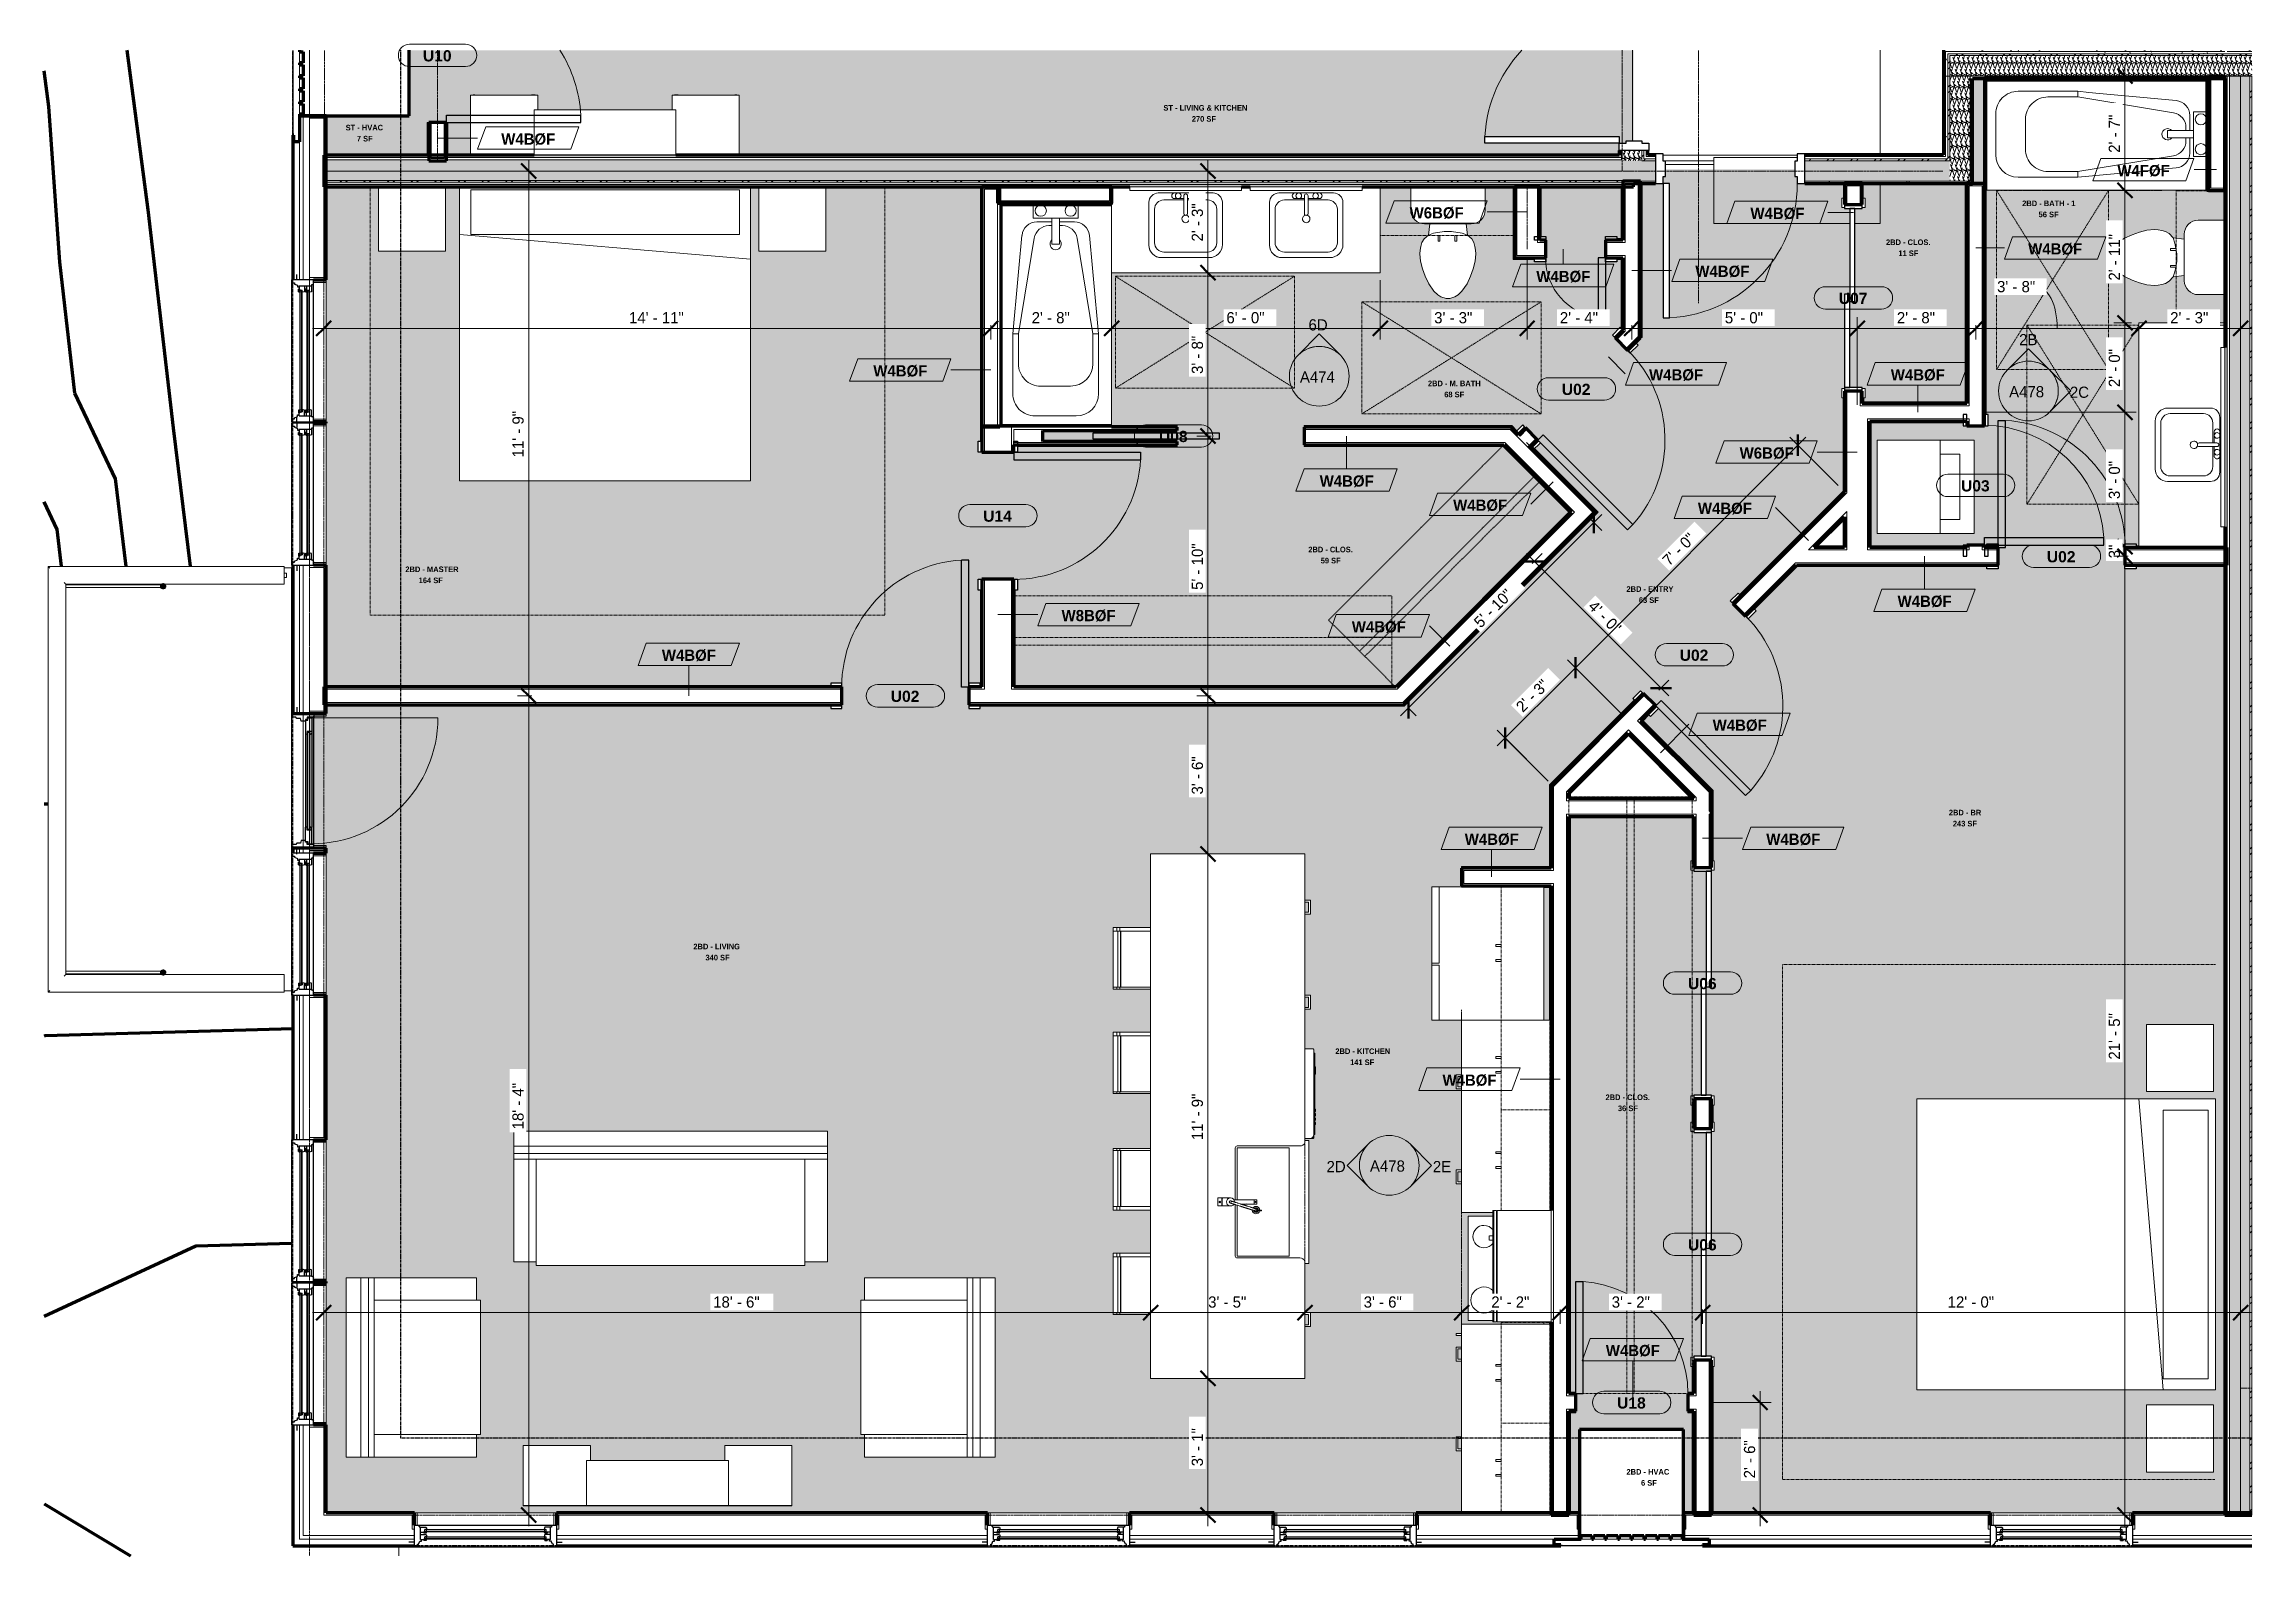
# Model space of a CAD drawing. Header units: inches. Extents: x -10240 to -8600, y 119 to 10383.
# Drawn here: x -9628 to -9036, y 9978 to 10383 of the extents above.
import ezdxf

# ---------------------------------------------------------------- set-up
doc = ezdxf.new("R2010")
doc.units = ezdxf.units.IN
doc.header["$MEASUREMENT"] = 0
for name, pattern in [('Dash', [0.25, 0.125, -0.125]), ('Dash 3_32_', [0.1875, 0.09375, -0.09375]), ('Double Dash 3_8_', [1, 0.375, -0.125, 0.125, -0.125, 0.125, -0.125])]:
    doc.linetypes.add(name, pattern=pattern)
for name, color, linetype, lineweight in [('0-2', 250, 'Continuous', 18), ('0-3', 90, 'Continuous', 5), ('0-4', 10, 'Double Dash 3_8_', 30), ('A-ANNO-DIMS', 211, 'Continuous', 9), ('A-ANNO-DIMS-32', 211, 'Continuous', 9), ('A-AREA-IDEN', 2, 'Continuous', 9), ('A-DETL-1', 90, 'Dash 3_32_', 18), ('A-DOOR', 31, 'Continuous', 18), ('A-DOOR-1', 10, 'Continuous', 30), ('A-DOOR-2', 50, 'Continuous', 9), ('A-DOOR-3', 31, 'Continuous', 9), ('A-DOOR-4', 31, 'Continuous', 30), ('A-DOOR-FRAM-1', 50, 'Continuous', 9), ('A-DOOR-FRAM-2', 10, 'Continuous', 30), ('A-DOOR-FRAM-3', 31, 'Continuous', 30), ('A-DOOR-GLAZ-1', 50, 'Continuous', 9), ('A-DOOR-IDEN', 31, 'Continuous', 9), ('A-FLOR-2', 250, 'Continuous', 18), ('A-FLOR-HRAL-1', 50, 'Continuous', 9), ('A-GENM', 5, 'Continuous', 9), ('A-GENM-1', 50, 'Continuous', 9), ('A-GENM-2', 7, 'Continuous', 70), ('A-GENM-HDLN', 13, 'Dash', 9), ('A-GLAZ-1', 10, 'Continuous', 30), ('A-GLAZ-2', 50, 'Continuous', 9), ('A-GLAZ-3', 250, 'Continuous', 18), ('A-WALL', 113, 'Continuous', 18), ('A-WALL-1', 7, 'Continuous', 70), ('A-WALL-2', 250, 'Continuous', 18), ('A-WALL-3', 113, 'Continuous', 9), ('A-WALL-4', 113, 'Continuous', 70), ('A-WALL-IDEN', 211, 'Continuous', 9), ('A-WALL-PATT-1', 50, 'Continuous', 9), ('A-WALL-PATT-2', 253, 'Continuous', 9), ('A-WALL-PATT-3', 8, 'Continuous', 9), ('C-PROP-LINE-1', 10, 'Double Dash 3_8_', 30), ('C-TOPO-1', 50, 'Continuous', 9), ('C-TOPO-MAJR-1', 90, 'Continuous', 90), ('G-ANNO-SYMB', 111, 'Continuous', 9), ('I-FURN', 30, 'Continuous', 9), ('I-FURN-HDLN', 30, 'Dash', 9), ('I-WALL', 2, 'Continuous', 18), ('I-WALL-1', 7, 'Continuous', 70), ('I-WALL-2', 2, 'Continuous', 70), ('P-SANR-FIXT', 6, 'Continuous', 9), ('Q-CASE', 31, 'Continuous', 9), ('Q-CASE-2', 31, 'Dash', 9), ('Q-CASE-HDLN', 31, 'Dash', 9), ('Q-SPCQ', 91, 'Continuous', 9)]:
    doc.layers.add(name, color=color, linetype=linetype, lineweight=lineweight)
doc.layers.add('A-AREA-PATT-1', color=255, linetype='Continuous', lineweight=9, transparency=1)
doc.styles.add('Arial_B', font='arialbd.ttf', dxfattribs={"height": 3})
doc.styles.add('Century Gothic', font='ufonts.com_century-gothic.ttf', dxfattribs={"height": 3})
doc.styles.add('Century Gothic_B', font='GOTHICB.TTF', dxfattribs={"height": 3})
doc.styles.add('Century Gothic_B_1', font='GOTHICB.TTF', dxfattribs={"height": 1.5})
doc.dimstyles.new('OD_1__HACK', dxfattribs={"dimscale": 12, "dimtxt": 3.132505, "dimasz": 0.333333, "dimexe": 0.25, "dimexo": 0.166667, "dimgap": 0.041667, "dimtad": 1, "dimdec": 0, "dimzin": 3, "dimdsep": 46, "dimlunit": 4, "dimtxsty": 'Century Gothic', "dimblk1": 'OBLIQUE', "dimblk2": 'OBLIQUE', "dimsah": 1, "dimcen": 0.09, "dimdle": 0.25, "dimazin": 0, "dimtfac": 1, "dimtdec": 4, "dimtix": 1, "dimtmove": 0, "dimatfit": 3, "dimfxl": 1, "dimtvp": 1, "dimtfill": 1, "dimfrac": 2, "dimtolj": 1, "dimtzin": 0, "dimarcsym": 2})
doc.dimstyles.new('OD_1__HACK_1', dxfattribs={"dimscale": 12, "dimtxt": 3.132505, "dimasz": 0.333333, "dimexe": 0.25, "dimexo": 0.166667, "dimgap": 0.041667, "dimtad": 1, "dimdec": 0, "dimzin": 3, "dimdsep": 46, "dimlunit": 4, "dimtxsty": 'Century Gothic', "dimblk1": 'OBLIQUE', "dimblk2": 'OBLIQUE', "dimsah": 1, "dimcen": 0.09, "dimdle": 0.25, "dimazin": 0, "dimtfac": 1, "dimtdec": 4, "dimtix": 1, "dimtmove": 1, "dimatfit": 3, "dimfxl": 1, "dimtvp": 1, "dimtfill": 1, "dimfrac": 2, "dimtolj": 1, "dimtzin": 0, "dimarcsym": 2})
pattern_1 = [(0, (0, 0), (10.24, 2.56), [0.422, -7.258, 0.422, -7.258, -40.96]), (0, (0, 0), (10.24, 2.56), [-15.36, 0.422, -14.938, 0.422, -7.258, -17.92]), (0, (0, 0), (10.24, 2.56), [-38.4, 0.422, -4.698, 0.422, -12.378]), (120, (3.84, 1.28), (-7.33702503, 7.58810013), [0.422, -7.258, 0.422, -7.258, -40.96]), (120, (3.84, 1.28), (-7.33702503, 7.58810013), [-15.36, 0.422, -14.938, 0.422, -7.258, -17.92]), (120, (3.84, 1.28), (-7.33702503, 7.58810013), [-38.4, 0.422, -4.698, 0.422, -12.378]), (240, (5.12, 6.4), (-2.90297497, -10.14810013), [0.422, -7.258, 0.422, -7.258, -40.96]), (240, (5.12, 6.4), (-2.90297497, -10.14810013), [-15.36, 0.422, -14.938, 0.422, -7.258, -17.92]), (240, (5.12, 6.4), (-2.90297497, -10.14810013), [-38.4, 0.422, -4.698, 0.422, -12.378])]
pattern_2 = [(161.57, (0.16, 0.16), (-1.279773737, -0.000426766), [0, -9.107, 1.011, 0]), (18.43, (-0.16, 0.16), (-1.279773737, 0.000426766), [0, -9.107, 1.011, 0]), (108.43, (0.16, 0.16), (0.639452382, -3.199964008), [3.035, -7.083]), (71.57, (-0.16, 0.16), (0.639452382, 3.199964008), [3.035, -7.083])]
pattern_3 = [(45, (0, 0), (-3.1678384, 3.1678384), []), (45, (0, 4.8), (-3.1678384, 3.1678384), [])]

msp = doc.modelspace()

# ---------------------------------------------------------------- texts
at = {"layer": 'A-AREA-IDEN', "char_height": 1.5, "attachment_point": 1, "style": 'Century Gothic_B_1'}
for s, insert, width in [('ST - HVAC', (-9546.9, 10360.98), 11.716), ('ST - LIVING & KITCHEN', (-9327.73, 10366.27), 25.553), ('270 SF', (-9320.11, 10363.31), 7.07), ('7 SF', (-9543.9, 10358.02), 4.444), ('2BD - BATH - 1', (-9097.56, 10340.68), 16.463), ('56 SF', (-9093.15, 10337.71), 5.757), ('2BD - CLOS.', (-9134.06, 10330.26), 13.837), ('11 SF', (-9130.73, 10327.3), 5.757), ('2BD - M. BATH', (-9256.83, 10292.43), 16.362), ('68 SF', (-9252.46, 10289.47), 5.757), ('2BD - MASTER', (-9530.9, 10242.62), 15.756), ('2BD - CLOS.', (-9288.89, 10247.92), 13.837), ('59 SF', (-9285.56, 10244.95), 5.757), ('164 SF', (-9527.32, 10239.66), 7.07), ('2BD - BR', (-9117.21, 10177.43), 9.696), ('243 SF', (-9116.13, 10174.47), 7.07), ('2BD - LIVING', (-9453.71, 10141.53), 14.948), ('340 SF', (-9450.46, 10138.57), 7.07), ('2BD - KITCHEN', (-9281.64, 10113.48), 16.665), ('141 SF', (-9277.69, 10110.52), 7.07), ('2BD - CLOS.', (-9209.23, 10101.14), 13.837), ('36 SF', (-9205.9, 10098.18), 5.757), ('2BD - HVAC', (-9203.62, 10000.77), 13.938), ('6 SF', (-9199.71, 9997.81), 4.444)]:
    msp.add_mtext(s, dxfattribs=dict(at, insert=insert, width=width))
at = {"layer": 'A-DOOR-IDEN', "char_height": 3, "width": 9.393, "attachment_point": 1, "style": 'Arial_B'}
for s, insert in [('U10', (-9526.2, 10380.97)), ('U02', (-9220.95, 10291.58)), ('U14', (-9376.03, 10257.62)), ('U02', (-9400.81, 10209.34)), ('U06', (-9187.14, 10132.36)), ('U06', (-9187.14, 10062.36)), ('U18', (-9206.14, 10019.99))]:
    msp.add_mtext(s, dxfattribs=dict(at, insert=insert))
at = {"layer": 'A-WALL-IDEN', "char_height": 3, "width": 17.372, "attachment_point": 1, "style": 'Century Gothic_B'}
for s, insert in [('W4BØF', (-9505.2, 10358.67)), ('W6BØF', (-9261.73, 10338.89)), ('W4BØF', (-9170.4, 10338.75)), ('W4BØF', (-9095.95, 10329.23)), ('W4BØF', (-9185.15, 10323.22)), ('W4BØF', (-9405.48, 10296.55)), ('W4BØF', (-9285.84, 10267.03)), ('W8BØF', (-9355.02, 10230.97)), ('W4BØF', (-9130.95, 10234.81)), ('W4BØF', (-9462.15, 10220.34)), ('W4BØF', (-9246.96, 10171.03)), ('W4BØF', (-9166.14, 10171.03)), ('W4BØF', (-9252.93, 10106.49)), ('W4BØF', (-9209.15, 10034.03))]:
    msp.add_mtext(s, dxfattribs=dict(at, insert=insert))
at = {"layer": 'G-ANNO-SYMB', "char_height": 3, "attachment_point": 1, "style": 'Century Gothic'}
for s, insert, width in [('6D', (-9288.83, 10308.87), 6.666), ('2B', (-9098.37, 10304.91), 5.757), ('A474', (-9291.14, 10294.91), 12.221), ('A478', (-9101.05, 10290.95), 12.221), ('2C', (-9084.77, 10290.82), 6.969), ('2D', (-9284, 10083.32), 6.666), ('A478', (-9272.37, 10083.46), 12.221), ('2E', (-9255.51, 10083.32), 5.555)]:
    msp.add_mtext(s, dxfattribs=dict(at, insert=insert, width=width))

# ---------------------------------------------------------------- blocks, each defined once
blk = doc.blocks.new('Perforated Panel at Magic-Pak - hvac panel - 3rd floor-2505075-2ND _ 3RD FLOOR - 2BD A - ADA TYPE B')
at = {"layer": 'A-GLAZ-3'}
for p, q in [((-19.01, 4.44), (3.73, 4.44)), ((-19.01, 4.37), (-19.01, 4.44)), ((3.73, 4.37), (-19.01, 4.37))]:
    blk.add_line(p, q, dxfattribs=at)
blk = doc.blocks.new('Window-Double_Hung-Andersen-400_Series-Tilt_Wash - DOUBLE HUNG - REVERSE COTTAGE - 2ND FLOOR-2888385-2ND _ 3RD FLOOR - 2BD A - ADA TYPE B')
at = {"layer": 'A-GLAZ-1'}
for p, q in [((-19.01, 3.44), (-20.51, 3.44)), ((19.01, 4.81), (-19.01, 4.81)), ((-19.01, 4.81), (-19.01, -1.06)), ((-18.2, 4.81), (-18.2, 4)), ((-18.2, 4), (-17.92, 4)), ((-17.92, 4), (-17.61, 3.19)), ((-17.61, 3.19), (-17.14, 3.19)), ((-17.42, 2.75), (-16.57, 2.75)), ((-17.42, 2.75), (-17.42, -0.56)), ((-17.42, 1.37), (-15.86, 1.37)), ((-17.42, 0.81), (-16.57, 0.81)), ((-17.14, 3.19), (-17.14, 2.75)), ((-15.86, 2.97), (-16.57, 2.97)), ((-16.57, 2.62), (-16.57, 2.97)), ((-15.7, 2.62), (-16.57, 2.62)), ((-15.86, 1.03), (-16.57, 1.03)), ((-16.57, 0.69), (-16.57, 1.03)), ((-15.7, 0.69), (-16.57, 0.69)), ((-16.29, 2.62), (-16.29, 2)), ((-15.7, 2), (-16.29, 2)), ((-16.29, 0.69), (-16.29, 0.06)), ((-15.7, 0.06), (-16.29, 0.06)), ((-15.86, 2.97), (-15.7, 2.62)), ((-15.86, 1.37), (-15.7, 2)), ((-15.86, 1.03), (-15.7, 0.69)), ((-15.86, -0.56), (-15.7, 0.06)), ((15.86, 2.97), (15.7, 2.62)), ((15.7, 2.62), (16.57, 2.62)), ((15.7, 2), (16.29, 2)), ((15.86, 1.37), (15.7, 2)), ((15.86, 1.03), (15.7, 0.69)), ((15.7, 0.69), (16.57, 0.69)), ((15.7, 0.06), (16.29, 0.06)), ((15.86, -0.56), (15.7, 0.06)), ((15.86, 2.97), (16.57, 2.97)), ((17.42, 1.37), (15.86, 1.37)), ((15.86, 1.03), (16.57, 1.03)), ((16.29, 2.62), (16.29, 2)), ((16.29, 0.69), (16.29, 0.06)), ((16.57, 2.62), (16.57, 2.97)), ((17.42, 2.75), (16.57, 2.75)), ((16.57, 0.69), (16.57, 1.03)), ((17.42, 0.81), (16.57, 0.81)), ((17.14, 3.19), (17.14, 2.75)), ((17.61, 3.19), (17.14, 3.19)), ((17.42, 2.75), (17.42, -0.56)), ((17.92, 4), (17.61, 3.19)), ((18.2, 4), (17.92, 4)), ((18.2, 4.81), (18.2, 4)), ((19.01, -1.06), (19.01, 4.81)), ((19.01, 3.44), (20.51, 3.44)), ((-19.01, -1.06), (19.01, -1.06)), ((-17.67, -0.78), (-18, -1.06)), ((-17.67, -0.78), (-17.67, -0.56)), ((-17.67, -0.56), (-15.86, -0.56)), ((17.67, -0.56), (15.86, -0.56)), ((17.67, -0.78), (17.67, -0.56)), ((17.67, -0.78), (18, -1.06))]:
    blk.add_line(p, q, dxfattribs=at)
at = {"layer": 'A-GLAZ-2'}
for p, q in [((-16.29, 2.5), (-15.7, 2.5)), ((-16.29, 2.12), (-15.7, 2.12)), ((-16.29, 0.56), (-15.7, 0.56)), ((-16.29, 0.19), (-15.7, 0.19)), ((-15.82, 2.5), (-15.82, 2.12)), ((-15.82, 0.56), (-15.82, 0.19)), ((-15.7, 2.62), (15.7, 2.62)), ((-15.7, 2.5), (15.7, 2.5)), ((-15.7, 2.12), (15.7, 2.12)), ((-15.7, 2), (15.7, 2)), ((-15.7, 0.69), (15.7, 0.69)), ((-15.7, 0.56), (15.7, 0.56)), ((-15.7, 0.19), (15.7, 0.19)), ((-15.7, 0.06), (15.7, 0.06)), ((16.29, 2.5), (15.7, 2.5)), ((16.29, 2.12), (15.7, 2.12)), ((16.29, 0.56), (15.7, 0.56)), ((16.29, 0.19), (15.7, 0.19)), ((15.82, 2.5), (15.82, 2.12)), ((15.82, 0.56), (15.82, 0.19)), ((18.95, -1.06), (-18.95, -1.06)), ((-18.95, -1.06), (-18.95, -4.44)), ((-18.95, -4.44), (18.95, -4.44)), ((-18.32, -1.06), (-18.32, -4.44)), ((18.32, -1.06), (18.32, -4.44)), ((18.95, -4.44), (18.95, -1.06))]:
    blk.add_line(p, q, dxfattribs=at)
at = {"layer": 'A-GLAZ-3'}
for p, q in [((-19.01, -2.44), (-18.95, -2.44)), ((-18.95, -3.94), (-19.01, -3.94)), ((18.95, -2.44), (19.01, -2.44)), ((19.01, -3.94), (18.95, -3.94))]:
    blk.add_line(p, q, dxfattribs=at)
blk = doc.blocks.new('Door-Inswing-Andersen-400_Series-Single - 3_ 0-1_8_ x custom height - 2ND FLOOR-2896085-2ND _ 3RD FLOOR - 2BD A - ADA TYPE B')
at = {"layer": 'A-DOOR-1'}
for p, q in [((-16.26, 0.42), (-16.87, 0.41)), ((-16.87, 0.41), (-16.87, -0.66)), ((-16.26, 1.06), (-16.26, 0.42)), ((-16.26, 1.06), (-12.44, 1.06)), ((-13.19, 0.66), (-12.44, 0.66)), ((-13.19, -0.66), (-13.19, 0.66)), ((-12.44, 0.75), (-12.47, 1.06)), ((12.44, 1.06), (-12.44, 1.06)), ((-12.44, 0.66), (-12.44, 0.75)), ((16.26, 1.06), (12.44, 1.06)), ((12.44, 0.75), (12.47, 1.06)), ((12.44, 0.66), (12.44, 0.75)), ((13.19, 0.66), (12.44, 0.66)), ((13.19, -0.66), (13.19, 0.66)), ((16.26, 1.06), (16.26, 0.42)), ((16.26, 0.42), (16.87, 0.41)), ((16.87, 0.41), (16.87, -0.66)), ((-16.87, -0.66), (-12.44, -0.66)), ((-12.44, -0.09), (-13.19, -0.09)), ((-13.19, -0.59), (-12.67, -0.59)), ((-13.19, -0.66), (-13.19, -0.59)), ((-12.67, -0.59), (-12.47, -0.34)), ((-12.47, -0.34), (-12.44, -0.16)), ((-12.44, -0.16), (-12.44, -0.09)), ((12.44, -0.66), (-12.44, -0.66)), ((12.44, -0.09), (13.19, -0.09)), ((12.44, -0.16), (12.44, -0.09)), ((12.47, -0.34), (12.44, -0.16)), ((16.87, -0.66), (12.44, -0.66)), ((12.67, -0.59), (12.47, -0.34)), ((13.19, -0.59), (12.67, -0.59)), ((13.19, -0.66), (13.19, -0.59))]:
    blk.add_line(p, q, dxfattribs=at)
at = {"layer": 'A-DOOR-2'}
blk.add_line((16.87, -0.66), (16.87, -34.41), dxfattribs=at)
blk.add_arc((16.87, -0.66), 33.75, 180, 270, dxfattribs=at)
at = {"layer": 'A-DOOR-FRAM-1'}
for p, q in [((-17.31, -1.13), (-17.94, -1.13)), ((-17.94, -1.13), (-17.94, -4.44)), ((-17.94, -4.44), (-17.31, -4.44)), ((-17.31, -4.44), (-17.31, -1.13)), ((17.94, -1.13), (17.31, -1.13)), ((17.31, -1.13), (17.31, -4.44)), ((17.31, -4.44), (17.94, -4.44)), ((17.94, -4.44), (17.94, -1.13))]:
    blk.add_line(p, q, dxfattribs=at)
at = {"layer": 'A-DOOR-FRAM-2'}
for p, q in [((-19.69, 3.44), (-18.06, 3.44)), ((-18.06, 4.8), (-18.06, 4.44)), ((-18.06, 4.75), (-18.06, -1.13)), ((-18.06, 4.75), (-17.03, 4.75)), ((-17.03, 3.63), (-17.03, 4.75)), ((-16.69, 3.39), (-17.03, 3.63)), ((-17.03, 0.66), (-16.45, 0.66)), ((-17.03, -1.13), (-17.03, 0.66)), ((-16.69, 2.39), (-16.69, 3.39)), ((-16, 2.23), (-16.69, 2.39)), ((-16.45, 0.66), (-16.45, 1.09)), ((-16.45, 1.09), (-16, 1.09)), ((-16, 1.09), (-16, 2.23)), ((16, 2.23), (16.69, 2.39)), ((16, 1.09), (16, 2.23)), ((16.45, 1.09), (16, 1.09)), ((16.45, 0.66), (16.45, 1.09)), ((17.03, 0.66), (16.45, 0.66)), ((16.69, 3.39), (17.03, 3.63)), ((16.69, 2.39), (16.69, 3.39)), ((17.03, 3.63), (17.03, 4.75)), ((18.06, 4.75), (17.03, 4.75)), ((17.03, -1.13), (17.03, 0.66)), ((18.06, 4.44), (18.06, 4.8)), ((18.06, 4.75), (18.06, -1.13)), ((19.69, 3.44), (18.06, 3.44)), ((-18.06, -1.13), (-17.94, -1.13)), ((-17.69, -1.13), (-18.06, -1.13)), ((-18.06, -1.13), (-17.03, -1.13)), ((-17.31, -1.13), (17.31, -1.13)), ((18.06, -1.13), (17.03, -1.13)), ((17.94, -1.13), (18.06, -1.13))]:
    blk.add_line(p, q, dxfattribs=at)
at = {"layer": 'A-DOOR-GLAZ-1'}
for p, q in [((-12.44, 0.5), (-13.19, 0.5)), ((-13.19, 0.06), (-12.44, 0.06)), ((-12.98, 0.5), (-12.98, 0.06)), ((12.44, 0.66), (-12.44, 0.66)), ((12.44, 0.5), (-12.44, 0.5)), ((12.44, 0.06), (-12.44, 0.06)), ((12.44, 0.5), (13.19, 0.5)), ((13.19, 0.06), (12.44, 0.06)), ((12.98, 0.5), (12.98, 0.06)), ((12.44, -0.09), (-12.44, -0.09))]:
    blk.add_line(p, q, dxfattribs=at)
blk = doc.blocks.new('Window-Double_Hung-Andersen-400_Series-Tilt_Wash - DOUBLE HUNG - REVERSE COTTAGE - 2ND FLOOR-2888952-2ND _ 3RD FLOOR - 2BD A - ADA TYPE B')
at = {"layer": 'A-GLAZ-1'}
for p, q in [((-19.01, 1.06), (19.01, 1.06)), ((-19.01, -4.81), (-19.01, 1.06)), ((-17.67, 0.78), (-18, 1.06)), ((-17.67, 0.78), (-17.67, 0.56)), ((-17.67, 0.56), (-15.86, 0.56)), ((-17.42, -2.75), (-17.42, 0.56)), ((-15.86, 0.56), (-15.7, -0.06)), ((15.86, 0.56), (15.7, -0.06)), ((17.67, 0.56), (15.86, 0.56)), ((17.42, -2.75), (17.42, 0.56)), ((17.67, 0.78), (18, 1.06)), ((17.67, 0.78), (17.67, 0.56)), ((19.01, 1.06), (19.01, -4.81)), ((-19.01, -3.44), (-20.51, -3.44)), ((19.01, -4.81), (-19.01, -4.81)), ((-18.2, -4), (-17.92, -4)), ((-18.2, -4.81), (-18.2, -4)), ((-17.92, -4), (-17.61, -3.19)), ((-17.61, -3.19), (-17.14, -3.19)), ((-17.42, -0.81), (-16.57, -0.81)), ((-17.42, -1.38), (-15.86, -1.38)), ((-17.42, -2.75), (-16.57, -2.75)), ((-17.14, -3.19), (-17.14, -2.75)), ((-16.57, -0.69), (-16.57, -1.03)), ((-15.7, -0.69), (-16.57, -0.69)), ((-15.86, -1.03), (-16.57, -1.03)), ((-16.57, -2.63), (-16.57, -2.97)), ((-15.7, -2.63), (-16.57, -2.63)), ((-15.86, -2.97), (-16.57, -2.97)), ((-16.29, -0.69), (-16.29, -0.06)), ((-15.7, -0.06), (-16.29, -0.06)), ((-16.29, -2.63), (-16.29, -2)), ((-15.7, -2), (-16.29, -2)), ((-15.86, -1.03), (-15.7, -0.69)), ((-15.86, -1.38), (-15.7, -2)), ((-15.86, -2.97), (-15.7, -2.63)), ((15.7, -0.06), (16.29, -0.06)), ((15.86, -1.03), (15.7, -0.69)), ((15.7, -0.69), (16.57, -0.69)), ((15.86, -1.38), (15.7, -2)), ((15.7, -2), (16.29, -2)), ((15.86, -2.97), (15.7, -2.63)), ((15.7, -2.63), (16.57, -2.63)), ((15.86, -1.03), (16.57, -1.03)), ((17.42, -1.38), (15.86, -1.38)), ((15.86, -2.97), (16.57, -2.97)), ((16.29, -0.69), (16.29, -0.06)), ((16.29, -2.63), (16.29, -2)), ((16.57, -0.69), (16.57, -1.03)), ((17.42, -0.81), (16.57, -0.81)), ((16.57, -2.63), (16.57, -2.97)), ((17.42, -2.75), (16.57, -2.75)), ((17.14, -3.19), (17.14, -2.75)), ((17.61, -3.19), (17.14, -3.19)), ((17.92, -4), (17.61, -3.19)), ((18.2, -4), (17.92, -4)), ((18.2, -4.81), (18.2, -4)), ((19.01, -3.44), (20.51, -3.44))]:
    blk.add_line(p, q, dxfattribs=at)
at = {"layer": 'A-GLAZ-2'}
for p, q in [((-18.95, 4.44), (18.95, 4.44)), ((-18.95, 1.06), (-18.95, 4.44)), ((18.95, 1.06), (-18.95, 1.06)), ((-18.32, 1.06), (-18.32, 4.44)), ((18.32, 1.06), (18.32, 4.44)), ((18.95, 4.44), (18.95, 1.06)), ((-16.29, -0.19), (-15.7, -0.19)), ((-16.29, -0.56), (-15.7, -0.56)), ((-16.29, -2.13), (-15.7, -2.13)), ((-16.29, -2.5), (-15.7, -2.5)), ((-15.82, -0.56), (-15.82, -0.19)), ((-15.82, -2.5), (-15.82, -2.13)), ((-15.7, -0.06), (15.7, -0.06)), ((-15.7, -0.19), (15.7, -0.19)), ((-15.7, -0.56), (15.7, -0.56)), ((-15.7, -0.69), (15.7, -0.69)), ((-15.7, -2), (15.7, -2)), ((-15.7, -2.13), (15.7, -2.13)), ((-15.7, -2.5), (15.7, -2.5)), ((-15.7, -2.63), (15.7, -2.63)), ((16.29, -0.19), (15.7, -0.19)), ((16.29, -0.56), (15.7, -0.56)), ((16.29, -2.13), (15.7, -2.13)), ((16.29, -2.5), (15.7, -2.5)), ((15.82, -0.56), (15.82, -0.19)), ((15.82, -2.5), (15.82, -2.13))]:
    blk.add_line(p, q, dxfattribs=at)
at = {"layer": 'A-GLAZ-3'}
for p, q in [((-19.01, 3.94), (-18.95, 3.94)), ((-18.95, 2.44), (-19.01, 2.44)), ((18.95, 3.94), (19.01, 3.94)), ((19.01, 2.44), (18.95, 2.44))]:
    blk.add_line(p, q, dxfattribs=at)
blk = doc.blocks.new('V-Series_EWC4_SPVU_RFA_2015 - 2ND AND 3RD FLOOR-2226480-2ND _ 3RD FLOOR - 2BD A - ADA TYPE B')
at = {"layer": 'A-GENM-1'}
for p, q in [((-3858.97, 10377.58), (-3858.97, 10380.56)), ((-3858.97, 10374.09), (-3858.97, 10377.08)), ((-3858.97, 10370.61), (-3858.97, 10373.59)), ((-3858.97, 10367.12), (-3858.97, 10370.11)), ((-3858.97, 10363.83), (-3858.97, 10366.62))]:
    blk.add_line(p, q, dxfattribs=at)
at = {"layer": 'A-GENM-2'}
for p, q in [((-3858.97, 10380.94), (-3858.97, 10380.56)), ((-3858.97, 10380.56), (-3857.97, 10380.56)), ((-3857.97, 10380.56), (-3857.97, 10377.58)), ((-3829.54, 10363.39), (-3829.54, 10380.94)), ((-3857.97, 10377.58), (-3858.97, 10377.58)), ((-3858.97, 10377.58), (-3858.97, 10377.08)), ((-3858.97, 10377.08), (-3857.97, 10377.08)), ((-3857.97, 10374.09), (-3858.97, 10374.09)), ((-3858.97, 10374.09), (-3858.97, 10373.59)), ((-3858.97, 10373.59), (-3857.97, 10373.59)), ((-3857.97, 10377.08), (-3857.97, 10374.09)), ((-3857.97, 10373.59), (-3857.97, 10370.61)), ((-3857.97, 10370.61), (-3858.97, 10370.61)), ((-3858.97, 10370.61), (-3858.97, 10370.11)), ((-3858.97, 10370.11), (-3857.97, 10370.11)), ((-3857.97, 10367.12), (-3858.97, 10367.12)), ((-3858.97, 10367.12), (-3858.97, 10366.62)), ((-3857.97, 10370.11), (-3857.97, 10367.12)), ((-3858.97, 10366.62), (-3857.97, 10366.62)), ((-3857.97, 10363.83), (-3858.97, 10363.83)), ((-3858.97, 10363.83), (-3858.97, 10363.39)), ((-3858.97, 10363.39), (-3829.54, 10363.39)), ((-3857.97, 10366.62), (-3857.97, 10363.83))]:
    blk.add_line(p, q, dxfattribs=at)
blk = doc.blocks.new('V-Series_EWC4_SPVU_RFA_2015 - 2ND AND 3RD FLOOR-V1-2ND _ 3RD FLOOR - 2BD A - ADA TYPE B')
at = {"layer": 'A-GENM-1'}
for p, q in [((-3512.63, 9981.94), (-3515.42, 9981.94)), ((-3509.14, 9981.94), (-3512.13, 9981.94)), ((-3505.66, 9981.94), (-3508.64, 9981.94)), ((-3502.17, 9981.94), (-3505.16, 9981.94)), ((-3498.69, 9981.94), (-3501.67, 9981.94)), ((-3495.2, 9981.94), (-3498.19, 9981.94)), ((-3491.72, 9981.94), (-3494.7, 9981.94)), ((-3488.42, 9981.94), (-3491.22, 9981.94))]:
    blk.add_line(p, q, dxfattribs=at)
at = {"layer": 'A-GENM-2'}
for p, q in [((-3487.99, 10011.38), (-3515.86, 10011.38)), ((-3515.86, 10011.38), (-3515.86, 9981.94)), ((-3487.99, 9981.94), (-3487.99, 10011.38)), ((-3515.42, 9981.94), (-3515.42, 9982.94)), ((-3515.42, 9982.94), (-3512.63, 9982.94)), ((-3512.63, 9982.94), (-3512.63, 9981.94)), ((-3512.13, 9981.94), (-3512.13, 9982.94)), ((-3512.13, 9982.94), (-3509.14, 9982.94)), ((-3509.14, 9982.94), (-3509.14, 9981.94)), ((-3508.64, 9981.94), (-3508.64, 9982.94)), ((-3508.64, 9982.94), (-3505.66, 9982.94)), ((-3505.66, 9982.94), (-3505.66, 9981.94)), ((-3505.16, 9981.94), (-3505.16, 9982.94)), ((-3505.16, 9982.94), (-3502.17, 9982.94)), ((-3502.17, 9982.94), (-3502.17, 9981.94)), ((-3501.67, 9981.94), (-3501.67, 9982.94)), ((-3501.67, 9982.94), (-3498.69, 9982.94)), ((-3498.69, 9982.94), (-3498.69, 9981.94)), ((-3498.19, 9981.94), (-3498.19, 9982.94)), ((-3498.19, 9982.94), (-3495.2, 9982.94)), ((-3495.2, 9982.94), (-3495.2, 9981.94)), ((-3494.7, 9981.94), (-3494.7, 9982.94)), ((-3494.7, 9982.94), (-3491.72, 9982.94)), ((-3491.72, 9982.94), (-3491.72, 9981.94)), ((-3491.22, 9981.94), (-3491.22, 9982.94)), ((-3491.22, 9982.94), (-3488.42, 9982.94)), ((-3488.42, 9982.94), (-3488.42, 9981.94)), ((-3515.86, 9981.94), (-3515.42, 9981.94)), ((-3512.63, 9981.94), (-3512.13, 9981.94)), ((-3509.14, 9981.94), (-3508.64, 9981.94)), ((-3505.66, 9981.94), (-3505.16, 9981.94)), ((-3502.17, 9981.94), (-3501.67, 9981.94)), ((-3498.69, 9981.94), (-3498.19, 9981.94)), ((-3495.2, 9981.94), (-3494.7, 9981.94)), ((-3491.72, 9981.94), (-3491.22, 9981.94)), ((-3488.42, 9981.94), (-3487.99, 9981.94))]:
    blk.add_line(p, q, dxfattribs=at)
blk = doc.blocks.new('Perforated Panel at Magic-Pak - hvac panel - 3rd floor-2505079-2ND _ 3RD FLOOR - 2BD A - ADA TYPE B')
at = {"layer": 'A-GLAZ-3'}
for p, q in [((-19.01, 4.44), (19.01, 4.44)), ((-19.01, 4.37), (-19.01, 4.44)), ((19.01, 4.37), (-19.01, 4.37)), ((19.01, 4.44), (19.01, 4.37))]:
    blk.add_line(p, q, dxfattribs=at)
blk = doc.blocks.new('Railing - Baluster_01-2700443-2ND _ 3RD FLOOR - 2BD A - ADA TYPE B')
at = {"layer": 'A-FLOR-HRAL-1'}
for p, q in [((-0.59, 1.18), (0.59, 1.18)), ((-0.59, 0.59), (-0.59, 1.18)), ((0.59, 1.18), (0.59, 0.59))]:
    blk.add_line(p, q, dxfattribs=at)
blk = doc.blocks.new('Railing - Railing-2700280-2ND _ 3RD FLOOR - 2BD A - ADA TYPE B')
at = {"layer": 'A-FLOR-HRAL-1'}
for p, q in [((-3863.09, 10242.61), (-3926.34, 10242.61)), ((-3926.34, 10242.61), (-3926.34, 10128.56)), ((-3863.09, 10242.61), (-3863.09, 10242.14)), ((-3921.61, 10237.89), (-3863.09, 10237.89)), ((-3921.61, 10133.29), (-3921.61, 10237.89)), ((-3863.09, 10242.14), (-3863.09, 10238.36)), ((-3863.09, 10238.36), (-3863.09, 10237.89)), ((-3863.09, 10133.29), (-3921.61, 10133.29)), ((-3863.09, 10133.29), (-3863.09, 10132.82)), ((-3863.09, 10132.82), (-3863.09, 10129.04)), ((-3926.34, 10128.56), (-3863.09, 10128.56)), ((-3863.09, 10129.04), (-3863.09, 10128.56))]:
    blk.add_line(p, q, dxfattribs=at)
for points, knots in [([(-3926.34, 10242.61), (-3926.34, 10242.61), (-3926.33, 10242.61), (-3926.3, 10242.58), (-3926.27, 10242.55), (-3926.25, 10242.52), (-3926.22, 10242.5), (-3926.19, 10242.47), (-3926.15, 10242.43), (-3926.11, 10242.39), (-3926.07, 10242.35), (-3926.03, 10242.31), (-3925.97, 10242.25), (-3925.91, 10242.18), (-3925.86, 10242.14)], [0, 0, 0, 0, 0.166667, 0.25, 0.333333, 0.416667, 0.458333, 0.5, 0.583333, 0.666667, 0.708333, 0.75, 0.833333, 1, 1, 1, 1]), ([(-3922.08, 10238.36), (-3922.04, 10238.32), (-3921.98, 10238.26), (-3921.9, 10238.18), (-3921.86, 10238.13), (-3921.82, 10238.1), (-3921.79, 10238.07), (-3921.76, 10238.04), (-3921.73, 10238.01), (-3921.7, 10237.98), (-3921.67, 10237.95), (-3921.65, 10237.92), (-3921.62, 10237.9), (-3921.61, 10237.89), (-3921.61, 10237.89)], [0, 0, 0, 0, 0.166667, 0.25, 0.333333, 0.375, 0.416667, 0.5, 0.541667, 0.583333, 0.666667, 0.75, 0.833333, 1, 1, 1, 1]), ([(-3922.08, 10132.82), (-3922.04, 10132.86), (-3921.98, 10132.92), (-3921.9, 10133), (-3921.86, 10133.04), (-3921.82, 10133.08), (-3921.79, 10133.11), (-3921.76, 10133.14), (-3921.73, 10133.17), (-3921.7, 10133.2), (-3921.67, 10133.23), (-3921.65, 10133.25), (-3921.62, 10133.28), (-3921.61, 10133.29), (-3921.61, 10133.29)], [0, 0, 0, 0, 0.166667, 0.25, 0.333333, 0.375, 0.416667, 0.5, 0.541667, 0.583333, 0.666667, 0.75, 0.833333, 1, 1, 1, 1]), ([(-3926.34, 10128.56), (-3926.34, 10128.57), (-3926.33, 10128.57), (-3926.3, 10128.6), (-3926.27, 10128.63), (-3926.25, 10128.66), (-3926.22, 10128.68), (-3926.19, 10128.71), (-3926.15, 10128.75), (-3926.11, 10128.79), (-3926.07, 10128.83), (-3926.04, 10128.87), (-3925.97, 10128.93), (-3925.9, 10129), (-3925.86, 10129.04)], [0, 0, 0, 0, 0.166667, 0.25, 0.333333, 0.416667, 0.458333, 0.5, 0.583333, 0.666667, 0.708333, 0.75, 0.833333, 1, 1, 1, 1])]:
    blk.add_open_spline(points, degree=3, knots=knots, dxfattribs=at)
at = {"rotation": 269.9999999999999}
blk.add_blockref('Railing - Baluster_01-2700443-2ND _ 3RD FLOOR - 2BD A - ADA TYPE B', (-3863.68, 10240.25), dxfattribs=at)
blk = doc.blocks.new('Walls 19 - Walls 1-2569993-2ND _ 3RD FLOOR - 2BD A - ADA TYPE B')
at = {"layer": 'A-WALL-1', "flags": 128}
for points in [[(-3895.51, 10237.71), (-3895.62, 10237.7), (-3895.71, 10237.66), (-3895.8, 10237.61), (-3895.87, 10237.54), (-3895.92, 10237.46), (-3895.94, 10237.38), (-3895.94, 10237.29), (-3895.92, 10237.2), (-3895.87, 10237.12), (-3895.8, 10237.05), (-3895.71, 10237), (-3895.62, 10236.97), (-3895.51, 10236.96)], [(-3895.51, 10236.96), (-3895.41, 10236.97), (-3895.31, 10237), (-3895.23, 10237.05), (-3895.16, 10237.12), (-3895.11, 10237.2), (-3895.08, 10237.29), (-3895.08, 10237.38), (-3895.11, 10237.46), (-3895.16, 10237.54), (-3895.23, 10237.61), (-3895.31, 10237.66), (-3895.41, 10237.7), (-3895.51, 10237.71)]]:
    blk.add_lwpolyline(points, dxfattribs=at)
at = {"layer": 'A-WALL-2'}
for p, q in [((-3895.51, 10237.71), (-3921.61, 10237.71)), ((-3921.61, 10236.96), (-3895.51, 10236.96))]:
    blk.add_line(p, q, dxfattribs=at)
blk = doc.blocks.new('Walls 20 - Walls 1-2570012-2ND _ 3RD FLOOR - 2BD A - ADA TYPE B')
at = {"layer": 'A-WALL-1', "flags": 128}
for points in [[(-3895.51, 10134.21), (-3895.62, 10134.2), (-3895.71, 10134.17), (-3895.8, 10134.12), (-3895.87, 10134.05), (-3895.92, 10133.97), (-3895.94, 10133.88), (-3895.94, 10133.79), (-3895.92, 10133.7), (-3895.87, 10133.62), (-3895.8, 10133.56), (-3895.71, 10133.51), (-3895.62, 10133.47), (-3895.51, 10133.46)], [(-3895.51, 10133.46), (-3895.41, 10133.47), (-3895.31, 10133.51), (-3895.23, 10133.56), (-3895.16, 10133.62), (-3895.11, 10133.7), (-3895.08, 10133.79), (-3895.08, 10133.88), (-3895.11, 10133.97), (-3895.16, 10134.05), (-3895.23, 10134.12), (-3895.31, 10134.17), (-3895.41, 10134.2), (-3895.51, 10134.21)]]:
    blk.add_lwpolyline(points, dxfattribs=at)
at = {"layer": 'A-WALL-2'}
for p, q in [((-3895.51, 10134.21), (-3921.61, 10134.21)), ((-3921.61, 10133.46), (-3895.51, 10133.46))]:
    blk.add_line(p, q, dxfattribs=at)
blk = doc.blocks.new('Family - ___-2835860-2ND _ 3RD FLOOR - 2BD A - ADA TYPE B')
at = {"layer": 'C-PROP-LINE-1'}
for p, q in [((-3860.72, 9980.19), (-3860.72, 10380.94)), ((-3335.7, 9980.19), (-3860.72, 9980.19))]:
    blk.add_line(p, q, dxfattribs=at)
blk = doc.blocks.new('Family - ___-2835903-2ND _ 3RD FLOOR - 2BD A - ADA TYPE B')
at = {"layer": 'C-PROP-LINE-1'}
for p, q in [((-3831.82, 10009.09), (-3831.82, 10380.94)), ((-3335.7, 10009.09), (-3831.82, 10009.09))]:
    blk.add_line(p, q, dxfattribs=at)
blk = doc.blocks.new('Family - ___-2835932-2ND _ 3RD FLOOR - 2BD A - ADA TYPE B')
at = {"layer": 'C-PROP-LINE-1'}
for p, q in [((-3860.72, 9980.19), (-3860.72, 10380.94)), ((-3335.7, 9980.19), (-3860.72, 9980.19))]:
    blk.add_line(p, q, dxfattribs=at)
blk = doc.blocks.new('CTR - 1st Phase - Shell_rvt-3-2ND _ 3RD FLOOR - 2BD A - ADA TYPE B')
at = {"layer": 'A-FLOR-2'}
for p, q in [((-3493.52, 10351.34), (-3479.92, 10351.34)), ((-3479.92, 10350.34), (-3492.9, 10350.34)), ((-3861.09, 10242.25), (-3863.09, 10242.25)), ((-3861.09, 10165.81), (-3861.09, 10242.25)), ((-3857.97, 10203.26), (-3857.97, 10167.14)), ((-3863.09, 10128.93), (-3861.1, 10128.93))]:
    blk.add_line(p, q, dxfattribs=at)
at = {"layer": 'A-WALL-1'}
for p, q in [((-3851.85, 10363.39), (-3858.97, 10363.39)), ((-3858.97, 10363.39), (-3858.97, 10356.44)), ((-3851.85, 10319.41), (-3851.85, 10363.39)), ((-3860.72, 10358.19), (-3860.72, 10319.41)), ((-3860.47, 10358.19), (-3860.66, 10358.19)), ((-3860.47, 10356.44), (-3860.47, 10358.19)), ((-3858.97, 10356.44), (-3860.47, 10356.44)), ((-3855.22, 10319.41), (-3851.85, 10319.41)), ((-3860.72, 10281.39), (-3860.72, 10281.01)), ((-3851.85, 10281.39), (-3855.22, 10281.39)), ((-3855.22, 10281.01), (-3851.85, 10281.01)), ((-3851.85, 10281.01), (-3851.85, 10281.39)), ((-3860.72, 10242.99), (-3860.72, 10203.26)), ((-3851.85, 10242.99), (-3855.22, 10242.99)), ((-3851.85, 10203.26), (-3851.85, 10242.99)), ((-3860.72, 10203.26), (-3851.85, 10203.26)), ((-3851.85, 10167.14), (-3860.72, 10167.14)), ((-3860.72, 10167.14), (-3860.72, 10165.81)), ((-3855.22, 10165.81), (-3851.85, 10165.81)), ((-3851.85, 10165.81), (-3851.85, 10167.14)), ((-3860.72, 10127.79), (-3860.72, 10089.01)), ((-3851.85, 10127.79), (-3855.22, 10127.79)), ((-3851.85, 10089.01), (-3851.85, 10127.79)), ((-3855.22, 10089.01), (-3851.85, 10089.01)), ((-3860.72, 10050.99), (-3860.72, 10050.61)), ((-3851.85, 10050.99), (-3855.22, 10050.99)), ((-3855.22, 10050.61), (-3851.85, 10050.61)), ((-3851.85, 10050.61), (-3851.85, 10050.99)), ((-3860.72, 10012.59), (-3860.72, 9980.19)), ((-3851.85, 10012.59), (-3855.22, 10012.59)), ((-3851.85, 9989.06), (-3851.85, 10012.59)), ((-3828.14, 9989.06), (-3851.85, 9989.06)), ((-3828.14, 9985.69), (-3828.14, 9989.06)), ((-3674.54, 9989.06), (-3790.11, 9989.06)), ((-3790.11, 9989.06), (-3790.11, 9985.69)), ((-3674.54, 9985.69), (-3674.54, 9989.06)), ((-3597.74, 9989.06), (-3636.51, 9989.06)), ((-3636.51, 9989.06), (-3636.51, 9985.69)), ((-3597.74, 9985.69), (-3597.74, 9989.06)), ((-3515.86, 9989.06), (-3559.71, 9989.06)), ((-3559.71, 9989.06), (-3559.71, 9985.69)), ((-3515.86, 9981.94), (-3515.86, 9989.06)), ((-3405.74, 9989.06), (-3487.99, 9989.06)), ((-3487.99, 9989.06), (-3487.99, 9981.94)), ((-3405.74, 9985.69), (-3405.74, 9989.06)), ((-3335.7, 9989.06), (-3367.71, 9989.06)), ((-3367.71, 9989.06), (-3367.71, 9985.69)), ((-3860.72, 9980.19), (-3860.47, 9980.19)), ((-3860.47, 9980.19), (-3851.85, 9980.19)), ((-3851.85, 9980.19), (-3828.14, 9980.19)), ((-3790.11, 9980.19), (-3674.54, 9980.19)), ((-3636.51, 9980.19), (-3597.74, 9980.19)), ((-3559.71, 9980.19), (-3520.94, 9980.19)), ((-3522.69, 9980.44), (-3522.69, 9981.94)), ((-3522.69, 9981.94), (-3515.86, 9981.94)), ((-3520.94, 9980.44), (-3522.69, 9980.44)), ((-3520.94, 9980.25), (-3520.94, 9980.44)), ((-3487.99, 9981.94), (-3481.16, 9981.94)), ((-3481.16, 9980.44), (-3482.91, 9980.44)), ((-3482.91, 9980.44), (-3482.91, 9980.25)), ((-3482.91, 9980.19), (-3405.74, 9980.19)), ((-3481.16, 9981.94), (-3481.16, 9980.44)), ((-3367.71, 9980.19), (-3335.7, 9980.19))]:
    blk.add_line(p, q, dxfattribs=at)
at = {"layer": 'A-WALL-2'}
for p, q in [((-3857.97, 10363.39), (-3857.97, 10319.41)), ((-3856.29, 10363.39), (-3856.29, 10362.76)), ((-3852.47, 10362.76), (-3856.29, 10362.76)), ((-3852.47, 10320.04), (-3852.47, 10362.76)), ((-3860.47, 10356.44), (-3860.47, 10319.41)), ((-3858.97, 10356.44), (-3858.97, 10319.41)), ((-3856.29, 10320.04), (-3856.29, 10319.41)), ((-3856.29, 10320.04), (-3852.47, 10320.04)), ((-3851.85, 10319.41), (-3851.85, 10319.35)), ((-3860.47, 10281.39), (-3860.47, 10281.01)), ((-3858.97, 10281.39), (-3858.97, 10281.01)), ((-3857.97, 10281.39), (-3857.97, 10281.01)), ((-3856.29, 10281.39), (-3856.29, 10281.01)), ((-3851.85, 10281.45), (-3851.85, 10281.39)), ((-3851.85, 10281.01), (-3851.85, 10280.95)), ((-3860.47, 10242.99), (-3860.47, 10203.26)), ((-3858.97, 10242.99), (-3858.97, 10203.26)), ((-3857.97, 10242.99), (-3857.97, 10203.26)), ((-3856.29, 10242.99), (-3856.29, 10242.37)), ((-3851.85, 10243.05), (-3851.85, 10242.99)), ((-3852.47, 10242.37), (-3856.29, 10242.37)), ((-3852.47, 10203.89), (-3852.47, 10242.37)), ((-3856.29, 10203.89), (-3856.29, 10203.26)), ((-3856.29, 10203.89), (-3852.47, 10203.89)), ((-3860.47, 10167.14), (-3860.47, 10165.81)), ((-3858.97, 10167.14), (-3858.97, 10165.81)), ((-3857.97, 10167.14), (-3857.97, 10165.81)), ((-3856.29, 10167.14), (-3856.29, 10166.51)), ((-3852.47, 10166.51), (-3856.29, 10166.51)), ((-3856.29, 10166.44), (-3856.29, 10165.81)), ((-3856.29, 10166.44), (-3852.47, 10166.44)), ((-3852.47, 10166.44), (-3852.47, 10166.51)), ((-3851.85, 10165.81), (-3851.85, 10165.75)), ((-3860.47, 10127.79), (-3860.47, 10089.01)), ((-3858.97, 10127.79), (-3858.97, 10089.01)), ((-3857.97, 10127.79), (-3857.97, 10089.01)), ((-3856.29, 10127.79), (-3856.29, 10127.17)), ((-3852.47, 10127.17), (-3856.29, 10127.17)), ((-3852.47, 10089.64), (-3852.47, 10127.17)), ((-3851.85, 10127.85), (-3851.85, 10127.79)), ((-3856.29, 10089.64), (-3856.29, 10089.01)), ((-3856.29, 10089.64), (-3852.47, 10089.64)), ((-3851.85, 10089.01), (-3851.85, 10088.95)), ((-3860.47, 10050.99), (-3860.47, 10050.61)), ((-3858.97, 10050.99), (-3858.97, 10050.61)), ((-3857.97, 10050.99), (-3857.97, 10050.61)), ((-3856.29, 10050.99), (-3856.29, 10050.61)), ((-3851.85, 10051.05), (-3851.85, 10050.99)), ((-3851.85, 10050.61), (-3851.85, 10050.55)), ((-3860.47, 10012.59), (-3860.47, 9980.44)), ((-3858.97, 10012.59), (-3858.97, 9981.94)), ((-3857.97, 10012.59), (-3857.97, 9982.94)), ((-3856.29, 10012.59), (-3856.29, 10011.97)), ((-3852.47, 10011.97), (-3856.29, 10011.97)), ((-3852.47, 9988.44), (-3852.47, 10011.97)), ((-3851.85, 10012.65), (-3851.85, 10012.59)), ((-3851.85, 9988.44), (-3852.47, 9988.44)), ((-3828.76, 9988.44), (-3851.85, 9988.44)), ((-3828.76, 9984.63), (-3828.76, 9988.44)), ((-3828.14, 9989.06), (-3828.07, 9989.06)), ((-3790.17, 9989.06), (-3790.11, 9989.06)), ((-3789.49, 9988.44), (-3789.49, 9984.63)), ((-3675.16, 9988.44), (-3789.49, 9988.44)), ((-3675.16, 9984.63), (-3675.16, 9988.44)), ((-3674.54, 9989.06), (-3674.47, 9989.06)), ((-3636.57, 9989.06), (-3636.51, 9989.06)), ((-3635.89, 9988.44), (-3635.89, 9984.63)), ((-3598.36, 9988.44), (-3635.89, 9988.44)), ((-3598.36, 9984.63), (-3598.36, 9988.44)), ((-3597.74, 9989.06), (-3597.67, 9989.06)), ((-3559.77, 9989.06), (-3559.71, 9989.06)), ((-3559.09, 9988.44), (-3559.09, 9984.63)), ((-3516.49, 9988.44), (-3559.09, 9988.44)), ((-3516.49, 9984.63), (-3516.49, 9988.44)), ((-3487.36, 9988.44), (-3487.36, 9984.63)), ((-3406.36, 9988.44), (-3487.36, 9988.44)), ((-3406.36, 9984.63), (-3406.36, 9988.44)), ((-3405.74, 9989.06), (-3405.67, 9989.06)), ((-3367.77, 9989.06), (-3367.71, 9989.06)), ((-3367.09, 9988.44), (-3367.09, 9984.63)), ((-3335.7, 9988.44), (-3367.09, 9988.44)), ((-3852.47, 9982.94), (-3857.97, 9982.94)), ((-3851.85, 9982.94), (-3852.47, 9982.94)), ((-3851.85, 9982.94), (-3828.14, 9982.94)), ((-3828.76, 9984.63), (-3828.14, 9984.63)), ((-3790.11, 9984.63), (-3789.49, 9984.63)), ((-3790.11, 9982.94), (-3674.54, 9982.94)), ((-3675.16, 9984.63), (-3674.54, 9984.63)), ((-3636.51, 9984.63), (-3635.89, 9984.63)), ((-3636.51, 9982.94), (-3597.74, 9982.94)), ((-3598.36, 9984.63), (-3597.74, 9984.63)), ((-3559.71, 9984.63), (-3559.09, 9984.63)), ((-3559.71, 9982.94), (-3515.86, 9982.94)), ((-3516.49, 9984.63), (-3515.86, 9984.63)), ((-3487.99, 9984.63), (-3487.36, 9984.63)), ((-3487.99, 9982.94), (-3405.74, 9982.94)), ((-3406.36, 9984.63), (-3405.74, 9984.63)), ((-3367.71, 9984.63), (-3367.09, 9984.63)), ((-3367.71, 9982.94), (-3335.7, 9982.94)), ((-3858.97, 9980.44), (-3860.47, 9980.44)), ((-3857.97, 9981.94), (-3858.97, 9981.94)), ((-3851.85, 9980.44), (-3858.97, 9980.44)), ((-3851.85, 9981.94), (-3857.97, 9981.94)), ((-3851.85, 9981.94), (-3828.14, 9981.94)), ((-3851.85, 9980.44), (-3828.14, 9980.44)), ((-3790.11, 9981.94), (-3674.54, 9981.94)), ((-3790.11, 9980.44), (-3674.54, 9980.44)), ((-3636.51, 9981.94), (-3597.74, 9981.94)), ((-3636.51, 9980.44), (-3597.74, 9980.44)), ((-3559.71, 9981.94), (-3522.69, 9981.94)), ((-3559.71, 9980.44), (-3522.69, 9980.44)), ((-3481.16, 9981.94), (-3405.74, 9981.94)), ((-3481.16, 9980.44), (-3405.74, 9980.44)), ((-3367.71, 9981.94), (-3335.7, 9981.94)), ((-3367.71, 9980.44), (-3335.7, 9980.44))]:
    blk.add_line(p, q, dxfattribs=at)
at = {"layer": '0-2'}
for name, p, rotation in [('Perforated Panel at Magic-Pak - hvac panel - 3rd floor-2505075-2ND _ 3RD FLOOR - 2BD A - ADA TYPE B', (-3856.29, 10377.2), 89.99999999999991), ('Window-Double_Hung-Andersen-400_Series-Tilt_Wash - DOUBLE HUNG - REVERSE COTTAGE - 2ND FLOOR-2888385-2ND _ 3RD FLOOR - 2BD A - ADA TYPE B', (-3856.29, 10300.4), 89.99999999999991), ('Window-Double_Hung-Andersen-400_Series-Tilt_Wash - DOUBLE HUNG - REVERSE COTTAGE - 2ND FLOOR-2888385-2ND _ 3RD FLOOR - 2BD A - ADA TYPE B', (-3856.29, 10262), 89.99999999999991), ('Door-Inswing-Andersen-400_Series-Single - 3_ 0-1_8_ x custom height - 2ND FLOOR-2896085-2ND _ 3RD FLOOR - 2BD A - ADA TYPE B', (-3856.29, 10185.2), 89.99999999999991), ('Window-Double_Hung-Andersen-400_Series-Tilt_Wash - DOUBLE HUNG - REVERSE COTTAGE - 2ND FLOOR-2888385-2ND _ 3RD FLOOR - 2BD A - ADA TYPE B', (-3856.29, 10146.8), 89.99999999999991), ('Window-Double_Hung-Andersen-400_Series-Tilt_Wash - DOUBLE HUNG - REVERSE COTTAGE - 2ND FLOOR-2888385-2ND _ 3RD FLOOR - 2BD A - ADA TYPE B', (-3856.29, 10070), 89.99999999999991), ('Window-Double_Hung-Andersen-400_Series-Tilt_Wash - DOUBLE HUNG - REVERSE COTTAGE - 2ND FLOOR-2888385-2ND _ 3RD FLOOR - 2BD A - ADA TYPE B', (-3856.29, 10031.6), 89.99999999999991), ('Perforated Panel at Magic-Pak - hvac panel - 3rd floor-2505079-2ND _ 3RD FLOOR - 2BD A - ADA TYPE B', (-3501.92, 9984.63), 180)]:
    blk.add_blockref(name, p, dxfattribs=dict(at, rotation=rotation))
for name, p in [('V-Series_EWC4_SPVU_RFA_2015 - 2ND AND 3RD FLOOR-2226480-2ND _ 3RD FLOOR - 2BD A - ADA TYPE B', (0, 0)), ('Railing - Railing-2700280-2ND _ 3RD FLOOR - 2BD A - ADA TYPE B', (0, 0)), ('Walls 19 - Walls 1-2569993-2ND _ 3RD FLOOR - 2BD A - ADA TYPE B', (0, 0)), ('Walls 20 - Walls 1-2570012-2ND _ 3RD FLOOR - 2BD A - ADA TYPE B', (0, 0)), ('V-Series_EWC4_SPVU_RFA_2015 - 2ND AND 3RD FLOOR-V1-2ND _ 3RD FLOOR - 2BD A - ADA TYPE B', (0, 0)), ('Window-Double_Hung-Andersen-400_Series-Tilt_Wash - DOUBLE HUNG - REVERSE COTTAGE - 2ND FLOOR-2888952-2ND _ 3RD FLOOR - 2BD A - ADA TYPE B', (-3809.12, 9984.63)), ('Window-Double_Hung-Andersen-400_Series-Tilt_Wash - DOUBLE HUNG - REVERSE COTTAGE - 2ND FLOOR-2888952-2ND _ 3RD FLOOR - 2BD A - ADA TYPE B', (-3655.52, 9984.63)), ('Window-Double_Hung-Andersen-400_Series-Tilt_Wash - DOUBLE HUNG - REVERSE COTTAGE - 2ND FLOOR-2888952-2ND _ 3RD FLOOR - 2BD A - ADA TYPE B', (-3578.72, 9984.63)), ('Window-Double_Hung-Andersen-400_Series-Tilt_Wash - DOUBLE HUNG - REVERSE COTTAGE - 2ND FLOOR-2888952-2ND _ 3RD FLOOR - 2BD A - ADA TYPE B', (-3386.72, 9984.63))]:
    blk.add_blockref(name, p, dxfattribs=at)
at = {"layer": '0-4'}
for name in ['Family - ___-2835860-2ND _ 3RD FLOOR - 2BD A - ADA TYPE B', 'Family - ___-2835932-2ND _ 3RD FLOOR - 2BD A - ADA TYPE B', 'Family - ___-2835903-2ND _ 3RD FLOOR - 2BD A - ADA TYPE B']:
    blk.add_blockref(name, (0, 0), dxfattribs=at)
blk = doc.blocks.new('CTR  - Topography_rvt-3-2ND _ 3RD FLOOR - 2BD A - ADA TYPE B')
at = {"layer": 'C-TOPO-1'}
blk.add_line((-3832.32, 9977.52), (-3832.32, 9980.19), dxfattribs=at)
at = {"layer": 'C-TOPO-MAJR-1'}
for p, q in [((-3919.16, 10289.1), (-3923.23, 10324.2)), ((-3860.72, 10214.02), (-3861.09, 10214.13)), ((-3927.41, 10179.01), (-3926.34, 10179.04)), ((-3927.41, 9991.46), (-3904.23, 9977.52))]:
    blk.add_line(p, q, dxfattribs=at)
at = {"layer": 'C-TOPO-MAJR-1', "flags": 128}
for points in [[(-3888.21, 10242.61), (-3892.72, 10279.72), (-3899.51, 10338.22), (-3905.2, 10380.94)], [(-3923.23, 10324.2), (-3926.14, 10365.89), (-3927.41, 10375.45)], [(-3905.47, 10242.61), (-3908.33, 10266.14), (-3919.16, 10289.1)], [(-3922.73, 10242.61), (-3923.94, 10252.56), (-3927.41, 10259.93)], [(-3927.41, 10116.76), (-3927.04, 10116.93), (-3860.72, 10118.83)], [(-3861.1, 10061.2), (-3886.77, 10060.46), (-3927.41, 10041.62)]]:
    blk.add_lwpolyline(points, dxfattribs=at)
blk = doc.blocks.new('HOLLOW METAL - UNIT DOOR-2191980-2ND _ 3RD FLOOR - 2BD A - ADA TYPE B')
at = {"layer": 'A-DOOR-1'}
for p, q in [((16.25, -4.125), (18, -4.125)), ((16.25, -40.125), (16.25, -4.125)), ((18, -4.125), (18, -40.125)), ((18, -40.125), (16.25, -40.125))]:
    blk.add_line(p, q, dxfattribs=at)
at = {"layer": 'A-DOOR-2'}
blk.add_arc((18, -4.125), 36, 226.2896048, 270, dxfattribs=at)
at = {"layer": 'A-DOOR-FRAM-2'}
for p, q in [((17.375, 1.9375), (18, 1.9375)), ((17.375, -2.1875), (17.375, 1.9375)), ((18, 3.875), (20, 3.875)), ((18, 1.9375), (18, 3.875)), ((20, 3.875), (20, -4.125)), ((18, -2.1875), (17.375, -2.1875)), ((18, -4.125), (18, -2.1875)), ((20, -4.125), (18, -4.125))]:
    blk.add_line(p, q, dxfattribs=at)
blk = doc.blocks.new('HOLLOW METAL - UNIT DOOR-2191978-2ND _ 3RD FLOOR - 2BD A - ADA TYPE B')
at = {"layer": 'A-DOOR-1'}
for p, q in [((18, 40.125), (16.25, 40.125)), ((16.25, 40.125), (16.25, 4.125)), ((18, 4.125), (18, 40.125)), ((16.25, 4.125), (18, 4.125))]:
    blk.add_line(p, q, dxfattribs=at)
at = {"layer": 'A-DOOR-2'}
blk.add_arc((18, 4.125), 36, 90, 180, dxfattribs=at)
at = {"layer": 'A-DOOR-FRAM-2'}
for p, q in [((-18, 4.125), (-20, 4.125)), ((-20, 4.125), (-20, -3.875)), ((-18, 2.1875), (-18, 4.125)), ((-17.375, 2.1875), (-18, 2.1875)), ((-17.375, -1.9375), (-17.375, 2.1875)), ((18, 2.1875), (17.375, 2.1875)), ((17.375, 2.1875), (17.375, -1.9375)), ((18, 4.125), (18, 2.1875)), ((20, 4.125), (18, 4.125)), ((20, -3.875), (20, 4.125)), ((-20, -3.875), (-18, -3.875)), ((-18, -3.875), (-18, -1.9375)), ((-18, -1.9375), (-17.375, -1.9375)), ((17.375, -1.9375), (18, -1.9375)), ((18, -1.9375), (18, -3.875)), ((18, -3.875), (20, -3.875))]:
    blk.add_line(p, q, dxfattribs=at)
blk = doc.blocks.new('CTR - 1st Phase - Common Walls_rvt-1-2ND _ 3RD FLOOR - 2BD A - ADA TYPE B')
at = {"layer": 'A-WALL-PATT-1'}
h = blk.add_hatch(dxfattribs=at)
h.set_pattern_fill('FP_1', color=256, style=0, pattern_type=2)
h.set_pattern_definition(pattern_1)
h.paths.add_polyline_path([(-3344.95, 10380.66), (-3342.97, 10380.66), (-3342.97, 10380.94), (-3418.3, 10380.94), (-3418.3, 10380.66), (-3354.19, 10380.66)], flags=0)
h = blk.add_hatch(dxfattribs=at)
h.set_pattern_fill('FP_1', color=256, style=0, pattern_type=2)
h.set_pattern_definition(pattern_1)
h.paths.add_polyline_path([(-3417.8, 10352.46), (-3417.8, 10380.66), (-3418.3, 10380.66), (-3418.3, 10352.46)], flags=0)
h = blk.add_hatch(dxfattribs=at)
h.set_pattern_fill('FP_1', color=256, style=0, pattern_type=2)
h.set_pattern_definition(pattern_1)
h.paths.add_polyline_path([(-3417.8, 10380.04), (-3342.35, 10380.04), (-3342.35, 10380.66), (-3417.8, 10380.66), (-3417.8, 10380.11)], flags=0)
h = blk.add_hatch(dxfattribs=at)
h.set_pattern_fill('FP_1', color=256, style=0, pattern_type=2)
h.set_pattern_definition(pattern_1)
h.paths.add_polyline_path([(-3417.8, 10351.84), (-3417.17, 10351.84), (-3417.17, 10380.04), (-3417.8, 10380.04), (-3417.8, 10352.46)], flags=0)
h = blk.add_hatch(dxfattribs=at)
h.set_pattern_fill('FP_1', color=256, style=0, pattern_type=2)
h.set_pattern_definition(pattern_1)
h.paths.add_polyline_path([(-3342.35, 10380.66), (-3335.7, 10380.66), (-3335.7, 10380.94), (-3342.97, 10380.94), (-3342.97, 10380.66)], flags=0)
h = blk.add_hatch(dxfattribs=at)
h.set_pattern_fill('FP_1', color=256, style=0, pattern_type=2)
h.set_pattern_definition(pattern_1)
h.paths.add_polyline_path([(-3335.7, 10380.04), (-3335.7, 10380.66), (-3342.35, 10380.66), (-3342.35, 10380.04), (-3341.72, 10380.04)], flags=0)
h = blk.add_hatch(dxfattribs=at)
h.set_pattern_fill('FP_1', color=256, style=0, pattern_type=2)
h.set_pattern_definition(pattern_1)
h.paths.add_polyline_path([(-3411.17, 10373.41), (-3342.97, 10373.41), (-3342.97, 10374.04), (-3411.17, 10374.04)], flags=0)
h = blk.add_hatch(dxfattribs=at)
h.set_pattern_fill('FP_1', color=256, style=0, pattern_type=2)
h.set_pattern_definition(pattern_1)
h.paths.add_polyline_path([(-3410.55, 10345.21), (-3410.55, 10373.41), (-3411.17, 10373.41), (-3411.17, 10345.21)], flags=0)
h = blk.add_hatch(dxfattribs=at)
h.set_pattern_fill('FP_1', color=256, style=0, pattern_type=2)
h.set_pattern_definition(pattern_1)
h.paths.add_polyline_path([(-3342.97, 9988.44), (-3342.35, 9988.44), (-3342.35, 10374.04), (-3342.97, 10374.04), (-3342.97, 10027.94)], flags=0)
h = blk.add_hatch(dxfattribs=at)
h.set_pattern_fill('FP_1', color=256, style=0, pattern_type=2)
h.set_pattern_definition(pattern_1)
h.paths.add_polyline_path([(-3335.7, 9988.44), (-3335.7, 10374.04), (-3335.72, 10374.04), (-3335.72, 9988.44)], flags=0)
h = blk.add_hatch(dxfattribs=at)
h.set_pattern_fill('FP_1', color=256, style=0, pattern_type=2)
h.set_pattern_definition(pattern_1)
h.paths.add_polyline_path([(-3741.11, 10352.21), (-3504.67, 10352.21), (-3504.67, 10352.84), (-3852.47, 10352.84), (-3852.47, 10352.21), (-3742.11, 10352.21)], flags=0)
h = blk.add_hatch(dxfattribs=at)
h.set_pattern_fill('FP_1', color=256, style=0, pattern_type=2)
h.set_pattern_definition(pattern_1)
h.paths.add_polyline_path([(-3504.67, 10352.84), (-3504.67, 10354.09), (-3505.3, 10354.09), (-3505.3, 10352.84)], flags=0)
h = blk.add_hatch(dxfattribs=at)
h.set_pattern_fill('FP_1', color=256, style=0, pattern_type=2)
h.set_pattern_definition(pattern_1)
h.paths.add_polyline_path([(-3418.3, 10351.84), (-3417.8, 10351.84), (-3417.8, 10352.46), (-3455.52, 10352.46), (-3455.52, 10351.84), (-3418.91, 10351.84)], flags=0)
h.paths.add_polyline_path([(-3497.71, 10351.84), (-3495.52, 10351.84), (-3495.52, 10352.46), (-3498.67, 10352.46), (-3498.67, 10351.84)], flags=0)
h = blk.add_hatch(dxfattribs=at)
h.set_pattern_fill('FP_1', color=256, style=0, pattern_type=2)
h.set_pattern_definition(pattern_1)
h.paths.add_polyline_path([(-3418.3, 10352.46), (-3418.3, 10352.96), (-3455.52, 10352.96), (-3455.52, 10352.46), (-3418.91, 10352.46)], flags=0)
h.paths.add_polyline_path([(-3495.52, 10352.46), (-3495.52, 10352.96), (-3498.05, 10352.96), (-3498.05, 10352.46), (-3495.88, 10352.46)], flags=0)
h = blk.add_hatch(dxfattribs=at)
h.set_pattern_fill('FP_1', color=256, style=0, pattern_type=2)
h.set_pattern_definition(pattern_1)
h.paths.add_polyline_path([(-3852.47, 10344.96), (-3501.42, 10344.96), (-3501.42, 10345.59), (-3852.47, 10345.59)], flags=0)
h = blk.add_hatch(dxfattribs=at)
h.set_pattern_fill('FP_1', color=256, style=0, pattern_type=2)
h.set_pattern_definition(pattern_1)
h.paths.add_polyline_path([(-3502.12, 10344.34), (-3501.42, 10344.34), (-3501.42, 10344.96), (-3852.47, 10344.96), (-3852.47, 10344.34), (-3504.93, 10344.34)], flags=0)
h = blk.add_hatch(dxfattribs=at)
h.set_pattern_fill('FP_1', color=256, style=0, pattern_type=2)
h.set_pattern_definition(pattern_1)
h.paths.add_polyline_path([(-3418.3, 10345.21), (-3411.17, 10345.21), (-3411.17, 10345.84), (-3455.52, 10345.84), (-3455.52, 10345.21), (-3418.91, 10345.21)], flags=0)
h.paths.add_polyline_path([(-3499.55, 10345.84), (-3500.17, 10345.84), (-3500.17, 10345.64), (-3501.42, 10345.59), (-3501.42, 10345.21), (-3500.17, 10345.22), (-3499.73, 10345.66)], flags=0)
h.paths.add_polyline_path([(-3497.5, 10345.21), (-3495.52, 10345.21), (-3495.52, 10345.84), (-3499.55, 10345.84), (-3499.55, 10345.21), (-3499.14, 10345.21)], flags=0)
at = {"layer": 'A-WALL-PATT-2'}
h = blk.add_hatch(dxfattribs=at)
h.set_pattern_fill('FP_2', color=256, style=0, pattern_type=2)
h.set_pattern_definition(pattern_2)
h.paths.add_polyline_path([(-3347.26, 10374.04), (-3341.72, 10374.05), (-3341.72, 10379.54), (-3416.67, 10379.54), (-3416.67, 10374.04), (-3349.57, 10374.04)], flags=0)
h = blk.add_hatch(dxfattribs=at)
h.set_pattern_fill('FP_2', color=256, style=0, pattern_type=2)
h.set_pattern_definition(pattern_2)
h.paths.add_polyline_path([(-3336.22, 10374.04), (-3335.7, 10374.04), (-3335.7, 10379.54), (-3341.72, 10379.54), (-3341.72, 10374.04)], flags=0)
h = blk.add_hatch(dxfattribs=at)
h.set_pattern_fill('FP_2', color=256, style=0, pattern_type=2)
h.set_pattern_definition(pattern_2)
h.paths.add_polyline_path([(-3416.67, 10345.84), (-3411.17, 10345.84), (-3411.17, 10374.04), (-3416.67, 10374.04), (-3416.67, 10349.01)], flags=0)
h = blk.add_hatch(dxfattribs=at)
h.set_pattern_fill('FP_2', color=256, style=0, pattern_type=2)
h.set_pattern_definition(pattern_2)
h.paths.add_polyline_path([(-3336.22, 9988.44), (-3336.22, 10374.04), (-3341.72, 10374.04), (-3341.72, 9988.44)], flags=0)
h = blk.add_hatch(dxfattribs=at)
h.set_pattern_fill('FP_2', color=256, style=0, pattern_type=2)
h.set_pattern_definition(pattern_2)
h.paths.add_polyline_path([(-3529.86, 10346.09), (-3501.42, 10346.09), (-3501.42, 10351.34), (-3504.67, 10351.34), (-3504.67, 10351.59), (-3852.47, 10351.59), (-3852.47, 10346.09), (-3539.1, 10346.09)], flags=0)
h = blk.add_hatch(dxfattribs=at)
h.set_pattern_fill('FP_2', color=256, style=0, pattern_type=2)
h.set_pattern_definition(pattern_2)
h.paths.add_polyline_path([(-3501.67, 10351.34), (-3499.17, 10351.34), (-3499.17, 10354.09), (-3504.67, 10354.09), (-3504.67, 10351.34), (-3502.12, 10351.34)], flags=0)
h = blk.add_hatch(dxfattribs=at)
h.set_pattern_fill('FP_2', color=256, style=0, pattern_type=2)
h.set_pattern_definition(pattern_2)
h.paths.add_polyline_path([(-3435.32, 10345.84), (-3416.67, 10345.84), (-3416.67, 10351.34), (-3455.52, 10351.34), (-3455.52, 10345.84), (-3437.4, 10345.84)], flags=0)
h.paths.add_polyline_path([(-3496.14, 10345.84), (-3495.52, 10345.84), (-3495.52, 10351.34), (-3501.42, 10351.34), (-3501.42, 10345.84), (-3497.5, 10345.84)], flags=0)
at = {"layer": 'A-WALL-PATT-3'}
h = blk.add_hatch(dxfattribs=at)
h.set_pattern_fill('FP_3', color=256, style=0, pattern_type=2)
h.set_pattern_definition(pattern_3)
h.paths.add_polyline_path([(-3372.68, 10379.54), (-3341.72, 10379.54), (-3341.72, 10380.04), (-3417.17, 10380.04), (-3417.17, 10379.54), (-3391.17, 10379.54)], flags=0)
h = blk.add_hatch(dxfattribs=at)
h.set_pattern_fill('FP_3', color=256, style=0, pattern_type=2)
h.set_pattern_definition(pattern_3)
h.paths.add_polyline_path([(-3417.17, 10351.34), (-3416.67, 10351.34), (-3416.67, 10379.54), (-3417.17, 10379.53), (-3417.17, 10351.84)], flags=0)
h = blk.add_hatch(dxfattribs=at)
h.set_pattern_fill('FP_3', color=256, style=0, pattern_type=2)
h.set_pattern_definition(pattern_3)
h.paths.add_polyline_path([(-3335.7, 10379.54), (-3335.7, 10380.04), (-3341.72, 10380.04), (-3341.72, 10379.54)], flags=0)
h = blk.add_hatch(dxfattribs=at)
h.set_pattern_fill('FP_3', color=256, style=0, pattern_type=2)
h.set_pattern_definition(pattern_3)
h.paths.add_polyline_path([(-3335.72, 9988.44), (-3335.72, 10374.04), (-3336.22, 10374.04), (-3336.22, 9988.44)], flags=0)
h = blk.add_hatch(dxfattribs=at)
h.set_pattern_fill('FP_3', color=256, style=0, pattern_type=2)
h.set_pattern_definition(pattern_3)
h.paths.add_polyline_path([(-3498.96, 10351.84), (-3498.67, 10351.84), (-3498.67, 10354.09), (-3499.17, 10354.09), (-3499.17, 10351.84), (-3499.03, 10351.84)], flags=0)
h = blk.add_hatch(dxfattribs=at)
h.set_pattern_fill('FP_3', color=256, style=0, pattern_type=2)
h.set_pattern_definition(pattern_3)
h.paths.add_polyline_path([(-3417.17, 10351.34), (-3417.17, 10351.84), (-3455.52, 10351.84), (-3455.52, 10351.34), (-3417.19, 10351.34)], flags=0)
h.paths.add_polyline_path([(-3498.67, 10351.34), (-3495.52, 10351.34), (-3495.52, 10351.84), (-3499.17, 10351.84), (-3499.17, 10351.34)], flags=0)
h = blk.add_hatch(dxfattribs=at)
h.set_pattern_fill('FP_3', color=256, style=0, pattern_type=2)
h.set_pattern_definition(pattern_3)
h.paths.add_polyline_path([(-3650.05, 10345.59), (-3501.42, 10345.59), (-3501.42, 10346.09), (-3852.47, 10346.09), (-3852.47, 10345.59), (-3668.54, 10345.59)], flags=0)
at = {"layer": 'A-FLOR-2'}
for p, q in [((-3501.67, 10380.94), (-3501.67, 10356.71)), ((-3435.32, 10352.96), (-3435.32, 10380.94)), ((-3493.52, 10352.81), (-3457.52, 10352.81)), ((-3457.52, 10352.19), (-3479.92, 10352.19)), ((-3479.92, 10352.19), (-3479.92, 10334.57)), ((-3435.32, 10334.57), (-3435.32, 10345.21)), ((-3479.92, 10334.57), (-3443.47, 10334.57)), ((-3442.1, 10334.57), (-3435.32, 10334.57))]:
    blk.add_line(p, q, dxfattribs=at)
at = {"layer": 'A-WALL-2'}
for p, q in [((-3342.97, 10380.66), (-3417.8, 10380.66)), ((-3417.8, 10380.04), (-3417.8, 10380.66)), ((-3417.8, 10373.41), (-3417.8, 10380.04)), ((-3342.97, 10380.04), (-3417.17, 10380.04)), ((-3417.17, 10379.54), (-3417.17, 10380.04)), ((-3417.17, 10373.41), (-3417.17, 10379.54)), ((-3342.97, 10379.54), (-3416.67, 10379.54)), ((-3416.67, 10374.04), (-3416.67, 10379.54)), ((-3342.97, 10380.04), (-3342.35, 10380.04)), ((-3342.97, 10379.54), (-3341.72, 10379.54)), ((-3342.35, 10380.66), (-3341.72, 10380.66)), ((-3342.35, 10380.04), (-3341.72, 10380.04)), ((-3342.35, 10380.04), (-3341.72, 10380.04)), ((-3341.72, 10380.66), (-3335.7, 10380.66)), ((-3341.72, 10380.04), (-3335.7, 10380.04)), ((-3341.72, 10379.54), (-3335.7, 10379.54)), ((-3417.8, 10352.46), (-3417.8, 10373.41)), ((-3417.17, 10351.84), (-3417.17, 10373.41)), ((-3416.67, 10373.41), (-3416.67, 10374.04)), ((-3416.67, 10351.34), (-3416.67, 10373.41)), ((-3342.97, 10374.04), (-3411.17, 10374.04)), ((-3411.17, 10373.41), (-3411.17, 10374.04)), ((-3411.17, 10345.84), (-3411.17, 10373.41)), ((-3342.97, 10374.04), (-3342.35, 10374.04)), ((-3342.35, 10373.41), (-3342.35, 10374.04)), ((-3342.35, 10374.04), (-3341.72, 10374.04)), ((-3342.35, 10373.41), (-3342.35, 9988.44)), ((-3341.72, 10373.41), (-3341.72, 10374.04)), ((-3341.72, 10373.41), (-3341.72, 9988.44)), ((-3336.22, 10373.41), (-3336.22, 10374.04)), ((-3336.22, 10374.04), (-3335.72, 10374.04)), ((-3336.22, 10374.04), (-3335.72, 10374.04)), ((-3336.22, 10373.41), (-3336.22, 9988.44)), ((-3335.72, 10373.41), (-3335.72, 10374.04)), ((-3335.72, 10374.04), (-3335.7, 10374.04)), ((-3335.72, 10374.04), (-3335.7, 10374.04)), ((-3335.72, 10373.41), (-3335.72, 9988.44)), ((-3504.67, 10352.21), (-3852.47, 10352.21)), ((-3504.67, 10351.59), (-3852.47, 10351.59)), ((-3504.67, 10352.84), (-3504.67, 10354.09)), ((-3504.67, 10352.84), (-3504.67, 10352.46)), ((-3504.67, 10352.46), (-3504.67, 10352.21)), ((-3504.67, 10352.21), (-3504.67, 10351.84)), ((-3504.67, 10351.84), (-3504.67, 10351.59)), ((-3499.17, 10352.96), (-3499.17, 10354.09)), ((-3499.17, 10352.96), (-3499.17, 10351.84)), ((-3499.17, 10351.84), (-3499.17, 10351.34)), ((-3495.52, 10351.34), (-3499.17, 10351.34)), ((-3498.67, 10352.96), (-3498.67, 10354.09)), ((-3498.67, 10352.96), (-3498.67, 10352.46)), ((-3498.67, 10352.46), (-3498.67, 10351.84)), ((-3495.52, 10351.84), (-3498.67, 10351.84)), ((-3498.05, 10352.96), (-3498.05, 10354.09)), ((-3498.05, 10352.96), (-3497.55, 10352.96)), ((-3498.05, 10352.96), (-3498.05, 10352.46)), ((-3495.52, 10352.46), (-3498.05, 10352.46)), ((-3418.3, 10352.46), (-3455.52, 10352.46)), ((-3418.3, 10351.84), (-3455.52, 10351.84)), ((-3418.3, 10351.34), (-3455.52, 10351.34)), ((-3417.8, 10352.46), (-3418.3, 10352.46)), ((-3417.8, 10351.84), (-3418.3, 10351.84)), ((-3417.17, 10351.34), (-3418.3, 10351.34)), ((-3417.17, 10351.84), (-3417.8, 10351.84)), ((-3416.67, 10351.34), (-3417.17, 10351.34)), ((-3501.42, 10346.09), (-3852.47, 10346.09)), ((-3501.42, 10345.59), (-3852.47, 10345.59)), ((-3501.42, 10344.96), (-3852.47, 10344.96)), ((-3501.42, 10345.84), (-3501.42, 10346.09)), ((-3501.42, 10346.09), (-3501.42, 10345.84)), ((-3501.42, 10345.59), (-3501.42, 10345.84)), ((-3495.52, 10345.84), (-3501.42, 10345.84)), ((-3501.42, 10345.84), (-3501.42, 10345.59)), ((-3418.3, 10345.84), (-3455.52, 10345.84)), ((-3416.67, 10345.84), (-3418.3, 10345.84)), ((-3411.17, 10345.84), (-3416.67, 10345.84))]:
    blk.add_line(p, q, dxfattribs=at)
at = {"layer": 'I-WALL-1'}
for p, q in [((-3418.3, 10380.94), (-3418.3, 10380.66)), ((-3418.3, 10380.66), (-3418.3, 10373.41)), ((-3418.3, 10373.41), (-3418.3, 10352.96)), ((-3410.55, 10373.41), (-3342.97, 10373.41)), ((-3410.55, 10345.21), (-3410.55, 10373.41)), ((-3342.97, 10373.41), (-3342.97, 10301.29)), ((-3796.11, 10352.84), (-3852.47, 10352.84)), ((-3852.47, 10352.84), (-3852.47, 10344.34)), ((-3505.3, 10352.84), (-3758.11, 10352.84)), ((-3505.3, 10354.09), (-3505.3, 10352.84)), ((-3497.55, 10352.96), (-3497.55, 10354.09)), ((-3495.52, 10352.96), (-3497.55, 10352.96)), ((-3418.3, 10352.96), (-3455.52, 10352.96)), ((-3852.47, 10344.34), (-3636.46, 10344.34)), ((-3606.46, 10344.34), (-3604.14, 10344.34)), ((-3574.14, 10344.34), (-3501.42, 10344.34)), ((-3501.42, 10344.34), (-3501.42, 10345.21)), ((-3501.42, 10345.21), (-3495.52, 10345.21)), ((-3455.52, 10345.21), (-3418.3, 10345.21)), ((-3418.3, 10345.21), (-3411.17, 10345.21)), ((-3411.17, 10345.21), (-3410.55, 10345.21)), ((-3342.97, 10253.29), (-3342.97, 9988.44)), ((-3342.97, 9988.44), (-3335.7, 9988.44))]:
    blk.add_line(p, q, dxfattribs=at)
at = {"layer": '0-2'}
for name, p, rotation in [('HOLLOW METAL - UNIT DOOR-2191980-2ND _ 3RD FLOOR - 2BD A - ADA TYPE B', (-3501.17, 10374.09), 270.0000000000046), ('HOLLOW METAL - UNIT DOOR-2191978-2ND _ 3RD FLOOR - 2BD A - ADA TYPE B', (-3475.52, 10349.34), 180)]:
    blk.add_blockref(name, p, dxfattribs=dict(at, rotation=rotation))
blk = doc.blocks.new('Basic Wall _ INT - W4BØF - _5_8 GYP - 2X4 WOOD_BATT_ - 5_8 GYP_ - ___-2689608-2ND _ 3RD FLOOR - 2BD A - ADA TYPE B')
at = {"layer": 'A-WALL'}
for p, q in [((-3457.75, 10242.95), (-3457.75, 10242.99)), ((-3457.75, 10242.86), (-3406.72, 10242.86)), ((-3457.58, 10242.58), (-3406.72, 10242.58)), ((-3366.72, 10242.86), (-3342.97, 10242.86)), ((-3366.72, 10242.58), (-3342.97, 10242.58))]:
    blk.add_line(p, q, dxfattribs=at)
blk = doc.blocks.new('Basic Wall _ INT - W4BØF - _5_8 GYP - 2X4 WOOD_BATT_ - 5_8 GYP_ - ___-2689607-2ND _ 3RD FLOOR - 2BD A - ADA TYPE B')
at = {"layer": 'A-WALL'}
for p, q in [((-3444.85, 10247.86), (-3452.88, 10247.86)), ((-3452, 10248.15), (-3445.26, 10248.15)), ((-3413.1, 10247.86), (-3438.1, 10247.86)), ((-3437.69, 10248.15), (-3413.1, 10248.15)), ((-3366.72, 10248.15), (-3365.97, 10248.15)), ((-3342.97, 10247.86), (-3366.72, 10247.86))]:
    blk.add_line(p, q, dxfattribs=at)
blk = doc.blocks.new('Basic Wall _ INT - W4BØF - _5_8 GYP - 2X4 WOOD_BATT_ - 5_8 GYP_ - ___-2689610-2ND _ 3RD FLOOR - 2BD A - ADA TYPE B')
at = {"layer": 'A-WALL'}
for p, q in [((-3523.91, 10184.13), (-3523.91, 10162.23)), ((-3523.62, 10184.01), (-3523.62, 10161.81)), ((-3523.91, 10156.65), (-3523.91, 10121.06)), ((-3523.62, 10157.06), (-3523.62, 10121.06)), ((-3523.91, 10040.18), (-3523.91, 10039.56)), ((-3523.62, 10040.18), (-3523.62, 10039.56))]:
    blk.add_line(p, q, dxfattribs=at)
at = {"layer": 'A-WALL', "flags": 128}
for points in [[(-3523.91, 10184.13), (-3523.79, 10184.08), (-3523.7, 10184.05), (-3523.64, 10184.02), (-3523.62, 10184.01)], [(-3523.62, 10184.01), (-3523.62, 10184.01), (-3523.61, 10184.01), (-3523.6, 10184), (-3523.58, 10184), (-3523.56, 10183.99), (-3523.54, 10183.98)]]:
    blk.add_lwpolyline(points, dxfattribs=at)
blk = doc.blocks.new('Basic Wall _ INT - W4BØF - _5_8 GYP - 2X4 WOOD_BATT_ - 5_8 GYP_ - ___-2689609-2ND _ 3RD FLOOR - 2BD A - ADA TYPE B')
at = {"layer": 'A-WALL'}
for p, q in [((-3518.62, 10180.42), (-3518.62, 10181.94)), ((-3518.34, 10181.82), (-3518.34, 10180.83)), ((-3518.62, 10020.99), (-3518.62, 10175.67)), ((-3518.34, 10175.26), (-3518.34, 10021.4)), ((-3518.62, 9989.06), (-3518.62, 10016.24)), ((-3518.34, 10015.83), (-3518.34, 9989.06))]:
    blk.add_line(p, q, dxfattribs=at)
at = {"layer": 'A-WALL', "flags": 128}
for points in [[(-3518.71, 10181.98), (-3518.68, 10181.97), (-3518.66, 10181.96), (-3518.65, 10181.95), (-3518.63, 10181.95), (-3518.63, 10181.94), (-3518.62, 10181.94)], [(-3518.62, 10181.94), (-3518.6, 10181.93), (-3518.55, 10181.91), (-3518.45, 10181.87), (-3518.34, 10181.82)]]:
    blk.add_lwpolyline(points, dxfattribs=at)
blk = doc.blocks.new('Basic Wall _ INT - W4BØF - _5_8 GYP - 2X4 WOOD_BATT_ - 5_8 GYP_ - ___-2689611-2ND _ 3RD FLOOR - 2BD A - ADA TYPE B')
at = {"layer": 'A-WALL'}
for p, q in [((-3851.85, 10205.46), (-3716.58, 10205.46)), ((-3851.85, 10205.18), (-3716.58, 10205.18)), ((-3676.58, 10205.46), (-3676.05, 10205.46)), ((-3676.58, 10205.18), (-3676.05, 10205.18)), ((-3676.05, 10205.59), (-3676.05, 10205.55)), ((-3676.05, 10205.55), (-3676.05, 10205.46)), ((-3676.05, 10205.46), (-3676.05, 10205.18))]:
    blk.add_line(p, q, dxfattribs=at)
blk = doc.blocks.new('Basic Wall _ INT - W4BØF - _5_8 GYP - 2X4 WOOD_BATT_ - 5_8 GYP_ - ___-2689612-2ND _ 3RD FLOOR - 2BD A - ADA TYPE B')
at = {"layer": 'A-WALL'}
for p, q in [((-3851.85, 10210.75), (-3716.58, 10210.75)), ((-3716.58, 10210.46), (-3851.85, 10210.46)), ((-3676.58, 10210.75), (-3676.46, 10210.75)), ((-3676.05, 10210.46), (-3676.58, 10210.46))]:
    blk.add_line(p, q, dxfattribs=at)
blk = doc.blocks.new('Basic Wall _ INT - W4BØF - _5_8 GYP - 2X4 WOOD_BATT_ - 5_8 GYP_ - ___-2689613-2ND _ 3RD FLOOR - 2BD A - ADA TYPE B')
at = {"layer": 'A-WALL'}
for p, q in [((-3676.46, 10277.59), (-3676.46, 10344.34)), ((-3676.17, 10344.34), (-3676.17, 10277.59)), ((-3676.17, 10277.59), (-3676.46, 10277.59)), ((-3676.09, 10277.59), (-3676.17, 10277.59)), ((-3676.05, 10277.59), (-3676.09, 10277.59))]:
    blk.add_line(p, q, dxfattribs=at)
blk = doc.blocks.new('SWING - SINGLE - FLUSH - 2-10 x 6-8 - PASSAGE-3199410-2ND _ 3RD FLOOR - 2BD A - ADA TYPE B')
at = {"layer": 'A-DOOR-3'}
blk.add_arc((17, -4.25), 34.07, 180, 266.63431, dxfattribs=at)
at = {"layer": 'A-DOOR-4'}
for p, q in [((15, -4.25), (15, -38.26)), ((17, -4.25), (15, -4.25)), ((17, -4.25), (17, -38.26)), ((17, -38.26), (15, -38.26))]:
    blk.add_line(p, q, dxfattribs=at)
at = {"layer": 'A-DOOR-FRAM-3'}
for p, q in [((-20, 4.25), (-20, 5.25)), ((-20, 5.25), (-17, 5.25)), ((-17, 4.25), (-20, 4.25)), ((-17, 5.25), (-17, 4.25)), ((17, 4.25), (17, 5.25)), ((17, 5.25), (20, 5.25)), ((20, 4.25), (17, 4.25)), ((20, 5.25), (20, 4.25)), ((-20, -4.25), (-17, -4.25)), ((-20, -5.25), (-20, -4.25)), ((-17, -5.25), (-20, -5.25)), ((-17, -4.25), (-17, -5.25)), ((17, -4.25), (20, -4.25)), ((17, -5.25), (17, -4.25)), ((20, -5.25), (17, -5.25)), ((20, -4.25), (20, -5.25))]:
    blk.add_line(p, q, dxfattribs=at)
blk = doc.blocks.new('Basic Wall _ INT - W4BØF - _5_8 GYP - 2X4 WOOD_BATT_ - 5_8 GYP_ - ___-2689615-2ND _ 3RD FLOOR - 2BD A - ADA TYPE B')
at = {"layer": 'A-WALL'}
for p, q in [((-3641.3, 10280.38), (-3623.7, 10280.38)), ((-3623.7, 10280.09), (-3641.3, 10280.09)), ((-3623.7, 10280.38), (-3623.7, 10280.09)), ((-3623.7, 10280.09), (-3623.7, 10280.01)), ((-3623.7, 10280.01), (-3623.7, 10279.96)), ((-3589.7, 10280.09), (-3589.7, 10280.38)), ((-3589.7, 10280.38), (-3534.07, 10280.38)), ((-3534.19, 10280.09), (-3589.7, 10280.09)), ((-3589.7, 10280.01), (-3589.7, 10280.09)), ((-3589.7, 10279.96), (-3589.7, 10280.01))]:
    blk.add_line(p, q, dxfattribs=at)
at = {"layer": 'A-WALL', "flags": 128}
for points in [[(-3534.19, 10280.09), (-3534.19, 10280.09), (-3534.19, 10280.08), (-3534.2, 10280.07), (-3534.2, 10280.05), (-3534.21, 10280.03), (-3534.22, 10280.01)], [(-3534.07, 10280.38), (-3534.12, 10280.26), (-3534.15, 10280.17), (-3534.18, 10280.11), (-3534.19, 10280.09)]]:
    blk.add_lwpolyline(points, dxfattribs=at)
blk = doc.blocks.new('Basic Wall _ INT - W4BØF - _5_8 GYP - 2X4 WOOD_BATT_ - 5_8 GYP_ - ___-2689616-2ND _ 3RD FLOOR - 2BD A - ADA TYPE B')
at = {"layer": 'A-WALL'}
for p, q in [((-3666.55, 10275.09), (-3623.7, 10275.09)), ((-3666.55, 10274.8), (-3623.7, 10274.8)), ((-3623.7, 10275.21), (-3623.7, 10275.17)), ((-3623.7, 10275.17), (-3623.7, 10275.09)), ((-3623.7, 10275.09), (-3623.7, 10274.8)), ((-3589.7, 10275.17), (-3589.7, 10275.21)), ((-3589.7, 10275.09), (-3589.7, 10275.17)), ((-3589.7, 10275.09), (-3536.26, 10275.09)), ((-3589.7, 10274.8), (-3589.7, 10275.09)), ((-3589.7, 10274.8), (-3536.38, 10274.8))]:
    blk.add_line(p, q, dxfattribs=at)
at = {"layer": 'A-WALL', "flags": 128}
for points in [[(-3536.26, 10275.09), (-3536.27, 10275.07), (-3536.29, 10275.01), (-3536.33, 10274.92), (-3536.38, 10274.8)], [(-3536.22, 10275.17), (-3536.23, 10275.15), (-3536.24, 10275.13), (-3536.25, 10275.11), (-3536.25, 10275.1), (-3536.26, 10275.09), (-3536.26, 10275.09)]]:
    blk.add_lwpolyline(points, dxfattribs=at)
blk = doc.blocks.new('Basic Wall _ INT - W4BØF - _5_8 GYP - 2X4 WOOD_BATT_ - 5_8 GYP_ - ___-2689618-2ND _ 3RD FLOOR - 2BD A - ADA TYPE B')
at = {"layer": 'A-WALL'}
for p, q in [((-3485.7, 10175.26), (-3485.7, 10163.74)), ((-3485.41, 10175.67), (-3485.41, 10163.74)), ((-3485.7, 10098.24), (-3485.7, 10093.74)), ((-3485.41, 10098.24), (-3485.41, 10093.74)), ((-3485.7, 10028.24), (-3485.7, 10021.4)), ((-3485.41, 10028.24), (-3485.41, 10020.99)), ((-3485.7, 10015.83), (-3485.7, 9989.06)), ((-3485.41, 10016.24), (-3485.41, 9989.06))]:
    blk.add_line(p, q, dxfattribs=at)
blk = doc.blocks.new('Basic Wall _ INT - W4BØF - _5_8 GYP - 2X4 WOOD_BATT_ - 5_8 GYP_ - ___-2689617-2ND _ 3RD FLOOR - 2BD A - ADA TYPE B')
at = {"layer": 'A-WALL'}
for p, q in [((-3480.41, 10163.74), (-3480.41, 10182.44)), ((-3480.12, 10182.56), (-3480.12, 10163.74)), ((-3480.41, 10093.74), (-3480.41, 10098.24)), ((-3480.12, 10098.24), (-3480.12, 10093.74)), ((-3480.41, 9989.06), (-3480.41, 10028.24)), ((-3480.12, 10028.24), (-3480.12, 9989.06))]:
    blk.add_line(p, q, dxfattribs=at)
at = {"layer": 'A-WALL', "flags": 128}
for points in [[(-3480.49, 10182.41), (-3480.47, 10182.41), (-3480.45, 10182.42), (-3480.44, 10182.43), (-3480.42, 10182.43), (-3480.41, 10182.44), (-3480.41, 10182.44)], [(-3480.41, 10182.44), (-3480.39, 10182.45), (-3480.33, 10182.47), (-3480.24, 10182.51), (-3480.12, 10182.56)]]:
    blk.add_lwpolyline(points, dxfattribs=at)
blk = doc.blocks.new('Basic Wall _ INT - W4BØF - _5_8 GYP - 2X4 WOOD_BATT_ - 5_8 GYP_ - ___-2689620-2ND _ 3RD FLOOR - 2BD A - ADA TYPE B')
at = {"layer": 'A-WALL'}
for p, q in [((-3518.75, 10016.11), (-3516.91, 10016.11)), ((-3518.34, 10015.83), (-3516.91, 10015.83)), ((-3516.91, 10016.24), (-3516.91, 10016.2)), ((-3516.91, 10016.2), (-3516.91, 10016.11)), ((-3516.91, 10016.11), (-3516.91, 10015.83)), ((-3486.91, 10016.2), (-3486.91, 10016.24)), ((-3486.91, 10016.11), (-3486.91, 10016.2)), ((-3486.91, 10016.11), (-3485.29, 10016.11)), ((-3486.91, 10015.83), (-3486.91, 10016.11)), ((-3486.91, 10015.83), (-3485.7, 10015.83))]:
    blk.add_line(p, q, dxfattribs=at)
blk = doc.blocks.new('Basic Wall _ INT - W4BØF - _5_8 GYP - 2X4 WOOD_BATT_ - 5_8 GYP_ - ___-2689619-2ND _ 3RD FLOOR - 2BD A - ADA TYPE B')
at = {"layer": 'A-WALL'}
for p, q in [((-3516.91, 10021.11), (-3518.75, 10021.11)), ((-3518.34, 10021.4), (-3516.91, 10021.4)), ((-3516.91, 10021.4), (-3516.91, 10021.11)), ((-3516.91, 10021.11), (-3516.91, 10021.03)), ((-3516.91, 10021.03), (-3516.91, 10020.99)), ((-3486.91, 10021.11), (-3486.91, 10021.4)), ((-3486.91, 10021.4), (-3485.7, 10021.4)), ((-3485.29, 10021.11), (-3486.91, 10021.11)), ((-3486.91, 10021.03), (-3486.91, 10021.11)), ((-3486.91, 10020.99), (-3486.91, 10021.03))]:
    blk.add_line(p, q, dxfattribs=at)
blk = doc.blocks.new('SWING - SINGLE - FLUSH - 30_ x 70_ - MAGIC PAK DOOR - ACOUSTICAL SEAL - IN CLOSET-3199408-2ND _ 3RD FLOOR - 2BD A - ADA TYPE B')
at = {"layer": 'A-DOOR-3'}
blk.add_arc((15, -2.375), 30.067, 180, 266.185925, dxfattribs=at)
at = {"layer": 'A-DOOR-4'}
for p, q in [((13, -2.375), (13, -32.375)), ((15, -2.375), (13, -2.375)), ((15, -2.375), (15, -32.375)), ((15, -32.375), (13, -32.375))]:
    blk.add_line(p, q, dxfattribs=at)
blk = doc.blocks.new('Basic Wall _ INT - W4BØF - _5_8 GYP - 2X4 WOOD_BATT_ - 5_8 GYP_ - ___-2689621-2ND _ 3RD FLOOR - 2BD A - ADA TYPE B')
at = {"layer": 'A-WALL'}
for p, q in [((-3565.17, 10210.75), (-3518.75, 10257.18)), ((-3518.34, 10257.18), (-3565.06, 10210.46))]:
    blk.add_line(p, q, dxfattribs=at)
at = {"layer": 'A-WALL', "flags": 128}
for points in [[(-3518.75, 10257.18), (-3518.58, 10257.18), (-3518.45, 10257.18), (-3518.37, 10257.18), (-3518.34, 10257.18)], [(-3518.34, 10257.18), (-3518.34, 10257.18), (-3518.33, 10257.18), (-3518.31, 10257.18), (-3518.29, 10257.18), (-3518.26, 10257.18), (-3518.23, 10257.18)], [(-3565.06, 10210.46), (-3565.06, 10210.48), (-3565.09, 10210.54), (-3565.13, 10210.63), (-3565.17, 10210.75)], [(-3565.02, 10210.38), (-3565.03, 10210.4), (-3565.04, 10210.42), (-3565.05, 10210.44), (-3565.05, 10210.45), (-3565.05, 10210.46), (-3565.06, 10210.46)]]:
    blk.add_lwpolyline(points, dxfattribs=at)
blk = doc.blocks.new('Basic Wall _ INT - W4BØF - _5_8 GYP - 2X4 WOOD_BATT_ - 5_8 GYP_ - ___-2689622-2ND _ 3RD FLOOR - 2BD A - ADA TYPE B')
at = {"layer": 'A-WALL'}
for p, q in [((-3562.98, 10205.46), (-3511.27, 10257.18)), ((-3562.86, 10205.18), (-3510.86, 10257.18))]:
    blk.add_line(p, q, dxfattribs=at)
at = {"layer": 'A-WALL', "flags": 128}
for points in [[(-3511.39, 10257.18), (-3511.36, 10257.18), (-3511.33, 10257.18), (-3511.31, 10257.18), (-3511.29, 10257.18), (-3511.28, 10257.18), (-3511.27, 10257.18)], [(-3511.27, 10257.18), (-3511.25, 10257.18), (-3511.16, 10257.18), (-3511.03, 10257.18), (-3510.86, 10257.18)], [(-3562.98, 10205.46), (-3562.99, 10205.47), (-3562.99, 10205.48), (-3562.99, 10205.49), (-3563, 10205.51), (-3563.01, 10205.53), (-3563.02, 10205.55)], [(-3562.86, 10205.18), (-3562.91, 10205.3), (-3562.95, 10205.39), (-3562.98, 10205.44), (-3562.98, 10205.46)]]:
    blk.add_lwpolyline(points, dxfattribs=at)
blk = doc.blocks.new('Basic Wall _ INT - W4BØF - _5_8 GYP - 2X4 WOOD_BATT_ - 5_8 GYP_ - ___-2689624-2ND _ 3RD FLOOR - 2BD A - ADA TYPE B')
at = {"layer": 'A-WALL'}
for p, q in [((-3499.42, 10304.01), (-3499.42, 10345.21)), ((-3499.14, 10304.01), (-3499.14, 10345.21)), ((-3499.51, 10304.01), (-3499.55, 10304.01)), ((-3499.42, 10304.01), (-3499.51, 10304.01)), ((-3499.14, 10304.01), (-3499.42, 10304.01))]:
    blk.add_line(p, q, dxfattribs=at)
blk = doc.blocks.new('Basic Wall _ INT - W4BØF - _5_8 GYP - 2X4 WOOD_BATT_ - 5_8 GYP_ - ___-2689623-2ND _ 3RD FLOOR - 2BD A - ADA TYPE B')
at = {"layer": 'A-WALL'}
for p, q in [((-3504.71, 10330.47), (-3504.71, 10344.34)), ((-3504.42, 10344.34), (-3504.42, 10330.06)), ((-3504.71, 10306.48), (-3504.71, 10324.89)), ((-3504.42, 10325.31), (-3504.42, 10306.19))]:
    blk.add_line(p, q, dxfattribs=at)
blk = doc.blocks.new('POCKET - FLUSH - 2-10 x 6-8-2882529-2ND _ 3RD FLOOR - 2BD A - ADA TYPE B')
at = {"layer": 'A-DOOR-4'}
for p, q in [((-39.67, 0.75), (-39.67, -0.75)), ((-5.67, 0.75), (-39.67, 0.75)), ((-5.67, -0.75), (-5.67, 0.75)), ((-39.67, -0.75), (-5.67, -0.75))]:
    blk.add_line(p, q, dxfattribs=at)
blk = doc.blocks.new('OD_CW_Closet - OD_CW_Closet-3110444-2ND _ 3RD FLOOR - 2BD A - ADA TYPE B')
at = {"layer": 'Q-CASE-HDLN'}
for p, q in [((67.13, 24), (0.74, 24)), ((0.74, 24), (0.74, -1.51)), ((67.13, -1.51), (67.13, 24)), ((0.74, 12.24), (67.13, 12.24)), ((0.74, 10.24), (67.13, 10.24)), ((0.74, -1.51), (67.13, -1.51))]:
    blk.add_line(p, q, dxfattribs=at)
blk = doc.blocks.new('OD_CW_Closet - OD_CW_Closet-3108933-2ND _ 3RD FLOOR - 2BD A - ADA TYPE B')
at = {"layer": 'Q-CASE-HDLN'}
for p, q in [((102.1, 24), (0.74, 24)), ((0.74, 24), (0.74, -0.45)), ((102.1, -0.45), (102.1, 24)), ((0.74, 12.78), (102.1, 12.78)), ((0.74, 10.78), (102.1, 10.78)), ((0.74, -0.45), (102.1, -0.45))]:
    blk.add_line(p, q, dxfattribs=at)
blk = doc.blocks.new('OD_CW_Closet - OD_CW_Closet-2062944-2ND _ 3RD FLOOR - 2BD A - ADA TYPE B')
at = {"layer": 'Q-CASE-HDLN'}
for p, q in [((160.64, 24), (0.74, 24)), ((0.74, 24), (0.74, -9)), ((160.64, -9), (160.64, 24)), ((0.74, 8.5), (160.64, 8.5)), ((0.74, 6.5), (160.64, 6.5)), ((0.74, -9), (160.64, -9))]:
    blk.add_line(p, q, dxfattribs=at)
blk = doc.blocks.new('SLIDING - FLUSH - 5-0 x 6-8-3203585-2ND _ 3RD FLOOR - 2BD A - ADA TYPE B')
at = {"layer": 'A-DOOR-3'}
for p, q in [((-30.25, 3), (-32.75, 3)), ((-32.75, 3), (-32.75, 2.25)), ((-32.75, 2.25), (-30.25, 2.25)), ((-30.25, 2.25), (-30.25, 3)), ((30.25, 3), (30.25, 2.25)), ((32.75, 3), (30.25, 3)), ((30.25, 2.25), (32.75, 2.25)), ((32.75, 2.25), (32.75, 3)), ((-30.25, -2.5), (-32.75, -2.5)), ((-32.75, -2.5), (-32.75, -3.25)), ((-32.75, -3.25), (-30.25, -3.25)), ((-30.25, -3.25), (-30.25, -2.5)), ((32.75, -2.5), (30.25, -2.5)), ((30.25, -2.5), (30.25, -3.25)), ((30.25, -3.25), (32.75, -3.25)), ((32.75, -3.25), (32.75, -2.5))]:
    blk.add_line(p, q, dxfattribs=at)
at = {"layer": 'A-DOOR-4'}
for p, q in [((1, 2.25), (-30, 2.25)), ((-30, 2.25), (-30, 0.87)), ((-30, 0.87), (1, 0.87)), ((30, 0.87), (-1, 0.87)), ((-1, 0.87), (-1, -0.5)), ((1, 0.87), (1, 2.25)), ((30, -0.5), (30, 0.87)), ((-1, -0.5), (30, -0.5))]:
    blk.add_line(p, q, dxfattribs=at)
at = {"layer": 'A-DOOR-FRAM-3'}
for p, q in [((-30, 2.25), (-31, 2.25)), ((-31, 2.25), (-31, -2.5)), ((-30, -2.5), (-30, 2.25)), ((31, 2.25), (30, 2.25)), ((30, 2.25), (30, -2.5)), ((31, -2.5), (31, 2.25)), ((-31, -2.5), (-30, -2.5)), ((30, -2.5), (31, -2.5))]:
    blk.add_line(p, q, dxfattribs=at)
blk = doc.blocks.new('Basic Wall _ INT - W4BØF - _5_8 GYP - 2X4 WOOD_BATT_ - 5_8 GYP_ - ___-2689627-2ND _ 3RD FLOOR - 2BD A - ADA TYPE B')
at = {"layer": 'A-WALL'}
for p, q in [((-3667.55, 10210.34), (-3667.51, 10210.38)), ((-3565.06, 10210.46), (-3667.42, 10210.46)), ((-3565.17, 10210.75), (-3667.14, 10210.75))]:
    blk.add_line(p, q, dxfattribs=at)
at = {"layer": 'A-WALL', "flags": 128}
for points in [[(-3667.51, 10210.38), (-3667.48, 10210.4), (-3667.46, 10210.42), (-3667.45, 10210.44), (-3667.43, 10210.45), (-3667.43, 10210.46), (-3667.42, 10210.46)], [(-3667.42, 10210.46), (-3667.4, 10210.48), (-3667.35, 10210.54), (-3667.25, 10210.63), (-3667.14, 10210.75)], [(-3565.17, 10210.75), (-3565.13, 10210.63), (-3565.09, 10210.54), (-3565.06, 10210.48), (-3565.06, 10210.46)], [(-3565.06, 10210.46), (-3565.05, 10210.46), (-3565.05, 10210.45), (-3565.05, 10210.44), (-3565.04, 10210.42), (-3565.03, 10210.4), (-3565.02, 10210.38)]]:
    blk.add_lwpolyline(points, dxfattribs=at)
blk = doc.blocks.new('Basic Wall _ INT - W4BØF - _5_8 GYP - 2X4 WOOD_BATT_ - 5_8 GYP_ - ___-2689628-2ND _ 3RD FLOOR - 2BD A - ADA TYPE B')
at = {"layer": 'A-WALL'}
for p, q in [((-3562.86, 10205.18), (-3676.46, 10205.18)), ((-3676.17, 10205.46), (-3562.98, 10205.46))]:
    blk.add_line(p, q, dxfattribs=at)
at = {"layer": 'A-WALL', "flags": 128}
for points in [[(-3676.46, 10205.18), (-3676.34, 10205.3), (-3676.25, 10205.39), (-3676.19, 10205.44), (-3676.17, 10205.46)], [(-3676.17, 10205.46), (-3676.17, 10205.47), (-3676.16, 10205.48), (-3676.15, 10205.49), (-3676.13, 10205.51), (-3676.11, 10205.53), (-3676.09, 10205.55)], [(-3563.02, 10205.55), (-3563.01, 10205.53), (-3563, 10205.51), (-3562.99, 10205.49), (-3562.99, 10205.48), (-3562.99, 10205.47), (-3562.98, 10205.46)], [(-3562.98, 10205.46), (-3562.98, 10205.44), (-3562.95, 10205.39), (-3562.91, 10205.3), (-3562.86, 10205.18)]]:
    blk.add_lwpolyline(points, dxfattribs=at)
blk = doc.blocks.new('Stacked Washer and Dryer - 26_x25_ - Private-1352637-2ND _ 3RD FLOOR - 2BD A - ADA TYPE B')
at = {"layer": 'P-SANR-FIXT'}
for p, q in [((0, 12.5), (26, 12.5)), ((0, 12.5), (0, -12.5)), ((16.90625, 12.5), (16.90625, -12.5)), ((26, 12.5), (26, -12.5)), ((16.90625, 8.75), (22.09375, 8.75)), ((22.09375, 8.75), (22.09375, -8.75)), ((22.09375, -8.75), (16.90625, -8.75)), ((26, -12.5), (0, -12.5))]:
    blk.add_line(p, q, dxfattribs=at)
blk = doc.blocks.new('Basic Wall _ INT - W4BØF - _5_8 GYP - 2X4 WOOD_BATT_ - 5_8 GYP_ - ___-2689629-2ND _ 3RD FLOOR - 2BD A - ADA TYPE B')
at = {"layer": 'A-WALL'}
for p, q in [((-3438.06, 10281.53), (-3438.1, 10281.57)), ((-3437.97, 10281.45), (-3413.1, 10281.45)), ((-3437.69, 10281.16), (-3413.1, 10281.16))]:
    blk.add_line(p, q, dxfattribs=at)
at = {"layer": 'A-WALL', "flags": 128}
for points in [[(-3437.97, 10281.45), (-3437.98, 10281.45), (-3437.98, 10281.46), (-3438, 10281.47), (-3438.01, 10281.49), (-3438.03, 10281.51), (-3438.06, 10281.53)], [(-3437.69, 10281.16), (-3437.8, 10281.28), (-3437.9, 10281.37), (-3437.95, 10281.43), (-3437.97, 10281.45)]]:
    blk.add_lwpolyline(points, dxfattribs=at)
blk = doc.blocks.new('Basic Wall _ INT - W4BØF - _5_8 GYP - 2X4 WOOD_BATT_ - 5_8 GYP_ - ___-2689630-2ND _ 3RD FLOOR - 2BD A - ADA TYPE B')
at = {"layer": 'A-WALL'}
for p, q in [((-3444.85, 10286.45), (-3444.97, 10286.45)), ((-3444.85, 10286.32), (-3444.89, 10286.37)), ((-3412.1, 10286.45), (-3440.1, 10286.45)), ((-3439.69, 10286.74), (-3412.51, 10286.74))]:
    blk.add_line(p, q, dxfattribs=at)
at = {"layer": 'A-WALL', "flags": 128}
for points in [[(-3444.97, 10286.45), (-3444.99, 10286.47), (-3445.05, 10286.53), (-3445.14, 10286.62), (-3445.26, 10286.74)], [(-3444.89, 10286.37), (-3444.91, 10286.39), (-3444.93, 10286.41), (-3444.95, 10286.43), (-3444.96, 10286.44), (-3444.97, 10286.45), (-3444.97, 10286.45)]]:
    blk.add_lwpolyline(points, dxfattribs=at)
blk = doc.blocks.new('Basic Wall _ INT - W6BØF - _5_8 GYP - 2X6 WOOD_BATT_ - 5_8 GYP_ - ___-2696396-2ND _ 3RD FLOOR - 2BD A - ADA TYPE B')
at = {"layer": 'A-WALL'}
for p, q in [((-3445.26, 10286.32), (-3444.97, 10286.32)), ((-3445.26, 10262.78), (-3445.26, 10286.32)), ((-3444.97, 10286.32), (-3444.97, 10262.49)), ((-3444.97, 10286.32), (-3444.89, 10286.32)), ((-3444.89, 10286.32), (-3444.85, 10286.32)), ((-3445.26, 10248.15), (-3445.26, 10254.9)), ((-3444.97, 10255.77), (-3444.97, 10247.74))]:
    blk.add_line(p, q, dxfattribs=at)
blk = doc.blocks.new('Basic Wall _ INT - W6BØF - _5_8 GYP - 2X6 WOOD_BATT_ - 5_8 GYP_ - ___-2696395-2ND _ 3RD FLOOR - 2BD A - ADA TYPE B')
at = {"layer": 'A-WALL'}
for p, q in [((-3438.1, 10281.57), (-3438.06, 10281.53)), ((-3437.97, 10247.74), (-3437.97, 10281.45)), ((-3437.69, 10248.15), (-3437.69, 10281.16))]:
    blk.add_line(p, q, dxfattribs=at)
at = {"layer": 'A-WALL', "flags": 128}
for points in [[(-3438.06, 10281.53), (-3438.03, 10281.51), (-3438.01, 10281.49), (-3438, 10281.47), (-3437.98, 10281.46), (-3437.98, 10281.45), (-3437.97, 10281.45)], [(-3437.97, 10281.45), (-3437.95, 10281.43), (-3437.9, 10281.37), (-3437.8, 10281.28), (-3437.69, 10281.16)]]:
    blk.add_lwpolyline(points, dxfattribs=at)
blk = doc.blocks.new('Basic Wall _ INT - W4BØF - _5_8 GYP - 2X4 WOOD_BATT_ - 5_8 GYP_ - ___-2689631-2ND _ 3RD FLOOR - 2BD A - ADA TYPE B')
at = {"layer": 'A-WALL'}
for p, q in [((-3536.38, 10274.8), (-3518.75, 10257.18)), ((-3536.26, 10275.09), (-3518.34, 10257.18))]:
    blk.add_line(p, q, dxfattribs=at)
at = {"layer": 'A-WALL', "flags": 128}
for points in [[(-3536.38, 10274.8), (-3536.33, 10274.92), (-3536.29, 10275.01), (-3536.27, 10275.07), (-3536.26, 10275.09)], [(-3536.26, 10275.09), (-3536.26, 10275.09), (-3536.25, 10275.1), (-3536.25, 10275.11), (-3536.24, 10275.13), (-3536.23, 10275.15), (-3536.22, 10275.17)], [(-3518.34, 10257.18), (-3518.37, 10257.18), (-3518.45, 10257.18), (-3518.58, 10257.18), (-3518.75, 10257.18)], [(-3518.23, 10257.18), (-3518.26, 10257.18), (-3518.29, 10257.18), (-3518.31, 10257.18), (-3518.33, 10257.18), (-3518.34, 10257.18), (-3518.34, 10257.18)]]:
    blk.add_lwpolyline(points, dxfattribs=at)
blk = doc.blocks.new('Basic Wall _ INT - W4BØF - _5_8 GYP - 2X4 WOOD_BATT_ - 5_8 GYP_ - ___-2689632-2ND _ 3RD FLOOR - 2BD A - ADA TYPE B')
at = {"layer": 'A-WALL'}
for p, q in [((-3532.9, 10278.8), (-3534.19, 10280.09)), ((-3534.07, 10280.38), (-3532.69, 10279)), ((-3511.27, 10257.18), (-3528.12, 10274.02)), ((-3527.92, 10274.23), (-3510.86, 10257.18))]:
    blk.add_line(p, q, dxfattribs=at)
at = {"layer": 'A-WALL', "flags": 128}
for points in [[(-3534.22, 10280.01), (-3534.21, 10280.03), (-3534.2, 10280.05), (-3534.2, 10280.07), (-3534.19, 10280.08), (-3534.19, 10280.09), (-3534.19, 10280.09)], [(-3534.19, 10280.09), (-3534.18, 10280.11), (-3534.15, 10280.17), (-3534.12, 10280.26), (-3534.07, 10280.38)], [(-3511.27, 10257.18), (-3511.28, 10257.18), (-3511.29, 10257.18), (-3511.31, 10257.18), (-3511.33, 10257.18), (-3511.36, 10257.18), (-3511.39, 10257.18)], [(-3510.86, 10257.18), (-3511.03, 10257.18), (-3511.16, 10257.18), (-3511.25, 10257.18), (-3511.27, 10257.18)]]:
    blk.add_lwpolyline(points, dxfattribs=at)
blk = doc.blocks.new('SWING - SINGLE - FLUSH - 2-10 x 6-8 - PRIVACY-3199407-2ND _ 3RD FLOOR - 2BD A - ADA TYPE B')
at = {"layer": 'A-DOOR-3'}
blk.add_arc((17, 2.37), 34.07, 93.36569, 180, dxfattribs=at)
at = {"layer": 'A-DOOR-4'}
for p, q in [((15, 2.37), (15, 36.38)), ((17, 36.38), (15, 36.38)), ((17, 2.37), (17, 36.38)), ((17, 2.37), (15, 2.37))]:
    blk.add_line(p, q, dxfattribs=at)
at = {"layer": 'A-DOOR-FRAM-3'}
for p, q in [((-17, 3.37), (-20, 3.37)), ((-20, 3.37), (-20, 2.37)), ((-20, 2.37), (-17, 2.37)), ((-17, 2.37), (-17, 3.37)), ((20, 3.37), (17, 3.37)), ((17, 3.37), (17, 2.37)), ((17, 2.37), (20, 2.37)), ((20, 2.37), (20, 3.37)), ((-17, -2.38), (-20, -2.38)), ((-20, -2.38), (-20, -3.38)), ((-20, -3.38), (-17, -3.38)), ((-17, -3.38), (-17, -2.38)), ((20, -2.38), (17, -2.38)), ((17, -2.38), (17, -3.38)), ((17, -3.38), (20, -3.38)), ((20, -3.38), (20, -2.38))]:
    blk.add_line(p, q, dxfattribs=at)
blk = doc.blocks.new('Basic Wall _ INT - W4BØF - _5_8 GYP - 2X4 WOOD_BATT_ - 5_8 GYP_ - ___-2689634-2ND _ 3RD FLOOR - 2BD A - ADA TYPE B')
at = {"layer": 'A-WALL'}
for p, q in [((-3502.89, 10197.85), (-3485.59, 10180.55)), ((-3502.8, 10197.35), (-3486.29, 10180.83))]:
    blk.add_line(p, q, dxfattribs=at)
at = {"layer": 'A-WALL', "flags": 128}
for points in [[(-3485.59, 10180.55), (-3485.64, 10180.57), (-3485.77, 10180.62), (-3486, 10180.71), (-3486.29, 10180.83)], [(-3485.39, 10180.46), (-3485.44, 10180.48), (-3485.49, 10180.5), (-3485.53, 10180.52), (-3485.56, 10180.53), (-3485.58, 10180.54), (-3485.59, 10180.55)]]:
    blk.add_lwpolyline(points, dxfattribs=at)
blk = doc.blocks.new('Basic Wall _ INT - W4BØF - _5_8 GYP - 2X4 WOOD_BATT_ - 5_8 GYP_ - ___-2689633-2ND _ 3RD FLOOR - 2BD A - ADA TYPE B')
at = {"layer": 'A-WALL'}
for p, q in [((-3480.41, 10182.44), (-3499.36, 10201.39)), ((-3498.85, 10201.29), (-3480.12, 10182.56))]:
    blk.add_line(p, q, dxfattribs=at)
at = {"layer": 'A-WALL', "flags": 128}
for points in [[(-3480.41, 10182.44), (-3480.41, 10182.44), (-3480.42, 10182.43), (-3480.44, 10182.43), (-3480.45, 10182.42), (-3480.47, 10182.41), (-3480.49, 10182.41)], [(-3480.12, 10182.56), (-3480.24, 10182.51), (-3480.33, 10182.47), (-3480.39, 10182.45), (-3480.41, 10182.44)]]:
    blk.add_lwpolyline(points, dxfattribs=at)
blk = doc.blocks.new('Basic Wall _ INT - W4BØF - _5_8 GYP - 2X4 WOOD_BATT_ - 5_8 GYP_ - ___-2689635-2ND _ 3RD FLOOR - 2BD A - ADA TYPE B')
at = {"layer": 'A-WALL'}
for p, q in [((-3452.83, 10247.74), (-3444.85, 10255.72)), ((-3445.26, 10254.9), (-3452, 10248.15)), ((-3469.22, 10231.35), (-3457.58, 10242.99)), ((-3457.58, 10242.58), (-3469.01, 10231.15)), ((-3499.36, 10201.21), (-3497.5, 10203.06)), ((-3497.3, 10202.86), (-3498.87, 10201.29)), ((-3518.62, 10181.94), (-3502.72, 10197.85)), ((-3502.8, 10197.35), (-3518.34, 10181.82))]:
    blk.add_line(p, q, dxfattribs=at)
at = {"layer": 'A-WALL', "flags": 128}
for points in [[(-3518.62, 10181.94), (-3518.63, 10181.94), (-3518.63, 10181.95), (-3518.65, 10181.95), (-3518.66, 10181.96), (-3518.68, 10181.97), (-3518.71, 10181.98)], [(-3518.34, 10181.82), (-3518.45, 10181.87), (-3518.55, 10181.91), (-3518.6, 10181.93), (-3518.62, 10181.94)]]:
    blk.add_lwpolyline(points, dxfattribs=at)
blk = doc.blocks.new('Basic Wall _ INT - W4BØF - _5_8 GYP - 2X4 WOOD_BATT_ - 5_8 GYP_ - ___-2689636-2ND _ 3RD FLOOR - 2BD A - ADA TYPE B')
at = {"layer": 'A-WALL'}
for p, q in [((-3445.26, 10262.78), (-3472.96, 10235.09)), ((-3444.94, 10262.7), (-3472.75, 10234.88)), ((-3444.88, 10262.64), (-3444.85, 10262.61)), ((-3501.24, 10206.8), (-3523.91, 10184.13)), ((-3501.04, 10206.6), (-3523.62, 10184.01))]:
    blk.add_line(p, q, dxfattribs=at)
at = {"layer": 'A-WALL', "flags": 128}
for points in [[(-3523.62, 10184.01), (-3523.64, 10184.02), (-3523.7, 10184.05), (-3523.79, 10184.08), (-3523.91, 10184.13)], [(-3523.54, 10183.98), (-3523.56, 10183.99), (-3523.58, 10184), (-3523.6, 10184), (-3523.61, 10184.01), (-3523.62, 10184.01), (-3523.62, 10184.01)]]:
    blk.add_lwpolyline(points, dxfattribs=at)
blk = doc.blocks.new('Basic Wall _ INT - W4BØF - _5_8 GYP - 2X4 WOOD_BATT_ - 5_8 GYP_ - ___-2689639-2ND _ 3RD FLOOR - 2BD A - ADA TYPE B')
at = {"layer": 'A-WALL'}
for p, q in [((-3547.5, 10161.94), (-3547.5, 10162.23)), ((-3547.5, 10162.23), (-3523.91, 10162.23)), ((-3523.5, 10161.94), (-3547.5, 10161.94)), ((-3547.5, 10161.86), (-3547.5, 10161.94)), ((-3547.5, 10161.81), (-3547.5, 10161.86))]:
    blk.add_line(p, q, dxfattribs=at)
blk = doc.blocks.new('Basic Wall _ INT - W4BØF - _5_8 GYP - 2X4 WOOD_BATT_ - 5_8 GYP_ - ___-2689640-2ND _ 3RD FLOOR - 2BD A - ADA TYPE B')
at = {"layer": 'A-WALL'}
for p, q in [((-3547.5, 10157.02), (-3547.5, 10157.06)), ((-3547.5, 10156.94), (-3547.5, 10157.02)), ((-3547.5, 10156.94), (-3523.5, 10156.94)), ((-3547.5, 10156.82), (-3547.5, 10156.94)), ((-3525.5, 10156.65), (-3523.91, 10156.65))]:
    blk.add_line(p, q, dxfattribs=at)
blk = doc.blocks.new('Basic Wall _ INT - W4BØF - _5_8 GYP - 2X4 WOOD_BATT_ - 5_8 GYP_ - ___-2687828-2ND _ 3RD FLOOR - 2BD A - ADA TYPE B')
at = {"layer": 'A-WALL'}
for p, q in [((-3824.76, 10361.59), (-3824.47, 10361.59)), ((-3824.76, 10361.59), (-3824.76, 10352.84)), ((-3824.47, 10361.59), (-3824.47, 10352.84)), ((-3824.47, 10361.59), (-3824.39, 10361.59)), ((-3824.39, 10361.59), (-3824.35, 10361.59))]:
    blk.add_line(p, q, dxfattribs=at)
blk = doc.blocks.new('Basic Wall _ INT - W4BØF - _5_8 GYP - 2X4 WOOD_BATT_ - 5_8 GYP_ - ___-2687829-2ND _ 3RD FLOOR - 2BD A - ADA TYPE B')
at = {"layer": 'A-WALL'}
for p, q in [((-3819.6, 10361.59), (-3819.55, 10361.59)), ((-3819.55, 10361.59), (-3819.47, 10361.59)), ((-3819.47, 10352.84), (-3819.47, 10361.59)), ((-3819.47, 10361.59), (-3819.18, 10361.59)), ((-3819.18, 10361.59), (-3819.18, 10352.84))]:
    blk.add_line(p, q, dxfattribs=at)
blk = doc.blocks.new('SWING - SINGLE - FLUSH - 36_ x 80_ - OFFSET PIVOT DOOR AT MAGIC PAK AND WASHER_DRYER-3199414-2ND _ 3RD FLOOR - 2BD A - ADA TYPE B')
at = {"layer": 'A-DOOR-3'}
blk.add_arc((18, 2.37), 36.07, 93.17885, 122.45429, dxfattribs=at)
at = {"layer": 'A-DOOR-4'}
for p, q in [((16, 2.37), (16, 38.39)), ((18, 38.39), (16, 38.39)), ((18, 2.37), (18, 38.39)), ((18, 2.37), (16, 2.37))]:
    blk.add_line(p, q, dxfattribs=at)
blk = doc.blocks.new('Entertainment_Center_14771 - Entertainment_Center_14771-1372851-2ND _ 3RD FLOOR - 2BD A - ADA TYPE B')
at = {"layer": 'I-FURN'}
for p, q in [((-18, 10), (-36, 10)), ((-36, 10), (-36, -6)), ((-34.85, 10.03), (-35.34, 10.03)), ((-35.34, 10.03), (-35.34, 10)), ((-34.85, 10), (-34.85, 10.03)), ((-18.66, 10.03), (-19.66, 10.03)), ((-19.66, 10.03), (-19.66, 10)), ((19, 6), (-19, 6)), ((-19, 6), (-19, -6)), ((-18.66, 10), (-18.66, 10.03)), ((-18, 6), (-18, 10)), ((36, 10), (18, 10)), ((18, 10), (18, 6)), ((18.66, 10.03), (18.66, 10)), ((19.66, 10.03), (18.66, 10.03)), ((19, -6), (19, 6)), ((19.66, 10), (19.66, 10.03)), ((35.34, 10.03), (34.85, 10.03)), ((34.85, 10.03), (34.85, 10)), ((35.34, 10), (35.34, 10.03)), ((36, -6), (36, 10)), ((-36, -6), (-19, -6)), ((-36, -6.13), (-36, -6)), ((-36, -6), (-19, -6)), ((-19, -6), (19, -6)), ((-19, -6.13), (-19, -6)), ((-19, -6), (19, -6)), ((19, -6.13), (-19, -6.13)), ((19, -6), (36, -6)), ((19, -6), (19, -6.13)), ((19, -6), (36, -6)), ((36, -6.13), (36, -6))]:
    blk.add_line(p, q, dxfattribs=at)
blk = doc.blocks.new('Table-Night Stand - 18_ x 18_ x 24_-1352623-2ND _ 3RD FLOOR - 2BD A - ADA TYPE B')
at = {"layer": 'I-FURN'}
for p, q in [((0.15, 17.25), (0.15, 0)), ((18.15, 0), (18.15, 17.25)), ((0.15, 0), (18.15, 0))]:
    blk.add_line(p, q, dxfattribs=at)
blk = doc.blocks.new('Bed-Standard - King 78_ x 80_-1242963-2ND _ 3RD FLOOR - 2BD A - ADA TYPE B')
at = {"layer": 'I-FURN'}
for p, q in [((49.69, 38.2), (-28.31, 38.2)), ((-28.31, 38.2), (-28.31, -41.8)), ((-25.31, 36.2), (-25.31, 24.2)), ((-25.31, 36.2), (46.69, 36.2)), ((46.69, 36.2), (46.69, 24.2)), ((49.69, -41.8), (49.69, 38.2)), ((49.69, 24.2), (-28.31, 17.63)), ((-25.31, 24.2), (46.69, 24.2)), ((-28.31, -41.8), (49.69, -41.8))]:
    blk.add_line(p, q, dxfattribs=at)
at = {"layer": 'I-FURN-HDLN'}
for p, q in [((-64.31, 38.2), (-64.31, -77.8)), ((73.69, -77.8), (73.69, 38.2)), ((-64.31, -77.8), (73.69, -77.8))]:
    blk.add_line(p, q, dxfattribs=at)
blk = doc.blocks.new('Table-Night Stand - 18_ x 18_ x 24_-V2-2ND _ 3RD FLOOR - 2BD A - ADA TYPE B')
at = {"layer": 'I-FURN'}
for p, q in [((18.15, 18), (0.15, 18)), ((0.15, 18), (0.15, 0)), ((18.15, 0), (18.15, 18)), ((0.15, 0), (18.15, 0))]:
    blk.add_line(p, q, dxfattribs=at)
blk = doc.blocks.new('Entertainment_Center_14771 - Entertainment_Center_14771-V3-2ND _ 3RD FLOOR - 2BD A - ADA TYPE B')
at = {"layer": 'I-FURN'}
for p, q in [((-18, 10), (-36, 10)), ((-36, 10), (-36, -6)), ((-34.85, 10.03), (-35.34, 10.03)), ((-35.34, 10.03), (-35.34, 10)), ((-34.85, 10), (-34.85, 10.03)), ((-18.66, 10.03), (-19.66, 10.03)), ((-19.66, 10.03), (-19.66, 10)), ((19, 6), (-19, 6)), ((-19, 6), (-19, -6)), ((-18.66, 10), (-18.66, 10.03)), ((-18, 6), (-18, 10)), ((36, 10), (18, 10)), ((18, 10), (18, 6)), ((18.66, 10.03), (18.66, 10)), ((19.66, 10.03), (18.66, 10.03)), ((19, -6), (19, 6)), ((19.66, 10), (19.66, 10.03)), ((35.34, 10.03), (34.85, 10.03)), ((34.85, 10.03), (34.85, 10)), ((35.34, 10), (35.34, 10.03)), ((36, -6), (36, 10)), ((-36, -6), (-19, -6)), ((-36, -6.13), (-36, -6)), ((-36, -6), (-19, -6)), ((-19, -6.13), (-36, -6.13)), ((-19, -6), (19, -6)), ((-19, -6.13), (-19, -6)), ((-19, -6), (19, -6)), ((19, -6.13), (-19, -6.13)), ((19, -6), (36, -6)), ((19, -6), (19, -6.13)), ((19, -6), (36, -6)), ((36, -6.13), (19, -6.13)), ((36, -6.13), (36, -6))]:
    blk.add_line(p, q, dxfattribs=at)
blk = doc.blocks.new('Couch-Both_Arms-Generic - 1-1372852-2ND _ 3RD FLOOR - 2BD A - ADA TYPE B')
at = {"layer": 'I-FURN'}
for p, q in [((-36, 18.5), (36, 18.5)), ((-36, 17.5), (-36, 18.5)), ((36, 18.5), (36, 17.5)), ((-42, 17.5), (-36, 17.5)), ((-42, -10), (-42, 17.5)), ((-36, 17.5), (-36, -10)), ((36, 17.5), (42, 17.5)), ((36, -10), (36, 17.5)), ((42, 17.5), (42, -10)), ((-42, -10), (42, -10)), ((-42, -13.5), (-42, -10)), ((-42, -11.5), (42, -11.5)), ((42, -10), (42, -13.5)), ((-42, -13.5), (42, -13.5)), ((-42, -17.5), (-42, -13.5)), ((42, -13.5), (-42, -13.5)), ((42, -17.5), (-42, -17.5)), ((42, -13.5), (42, -17.5))]:
    blk.add_line(p, q, dxfattribs=at)
blk = doc.blocks.new('Couch-Both_Arms-Generic - 2-1352635-2ND _ 3RD FLOOR - 2BD A - ADA TYPE B')
at = {"layer": 'I-FURN'}
for p, q in [((24, 17.5), (-24, 17.5)), ((-24, 17.5), (-24, 13.5)), ((-24, 13.5), (24, 13.5)), ((24, 13.5), (-24, 13.5)), ((-24, 13.5), (-24, 10)), ((24, 13.5), (24, 17.5)), ((24, 10), (24, 13.5)), ((-24, 11.5), (24, 11.5)), ((-24, 10), (-24, -17.5)), ((-24, 10), (24, 10)), ((-18, -17.5), (-18, 10)), ((18, 10), (18, -17.5)), ((24, -17.5), (24, 10)), ((-24, -17.5), (-18, -17.5)), ((-18, -17.5), (-18, -18.5)), ((18, -18.5), (18, -17.5)), ((18, -17.5), (24, -17.5)), ((-18, -18.5), (18, -18.5))]:
    blk.add_line(p, q, dxfattribs=at)
blk = doc.blocks.new('Couch-Both_Arms-Generic - 2-1523460-2ND _ 3RD FLOOR - 2BD A - ADA TYPE B')
at = {"layer": 'I-FURN'}
for p, q in [((-18, 18.5), (18, 18.5)), ((-18, 17.5), (-18, 18.5)), ((18, 18.5), (18, 17.5)), ((-24, 17.5), (-18, 17.5)), ((-24, -10), (-24, 17.5)), ((-18, 17.5), (-18, -10)), ((18, 17.5), (24, 17.5)), ((18, -10), (18, 17.5)), ((24, 17.5), (24, -10)), ((-24, -10), (24, -10)), ((-24, -13.5), (-24, -10)), ((-24, -11.5), (24, -11.5)), ((24, -10), (24, -13.5)), ((-24, -13.5), (24, -13.5)), ((-24, -17.5), (-24, -13.5)), ((24, -13.5), (-24, -13.5)), ((24, -17.5), (-24, -17.5)), ((24, -13.5), (24, -17.5))]:
    blk.add_line(p, q, dxfattribs=at)
blk = doc.blocks.new('Refrigerator_-_Side-by-Side_6047 - 36_ X 30_-1372843-2ND _ 3RD FLOOR - 2BD A - ADA TYPE B')
at = {"layer": 'Q-SPCQ'}
for p, q in [((-17.88, 15.58), (17.87, 15.58)), ((-17.88, -14.42), (-17.88, 15.58)), ((-17.88, 15.58), (-3.13, 15.58)), ((-17.88, 15.58), (-17.88, 13.58)), ((-3.13, 13.58), (-17.88, 13.58)), ((-3.13, 13.58), (-3.13, 15.58)), ((-2.63, 15.58), (17.87, 15.58)), ((-2.63, 15.58), (-2.63, 13.58)), ((17.87, 13.58), (-2.63, 13.58)), ((17.87, 15.58), (17.87, -14.42)), ((17.87, 13.58), (17.87, 15.58)), ((17.87, -14.42), (-17.88, -14.42))]:
    blk.add_line(p, q, dxfattribs=at)
blk = doc.blocks.new('Range - 24_ x 30_-2806124-2ND _ 3RD FLOOR - 2BD A - ADA TYPE B')
at = {"layer": 'Q-SPCQ'}
blk.add_line((0, -22), (0.62, -22), dxfattribs=at)
for centre, radius, start, end in [((6.5, -6), 3.5, 360, 180), ((23.5, -6), 3, 0, 180), ((6.5, -6), 3.5, 180, 223.44834), ((6.5, -6), 3.5, 261.02276, 278.97724), ((6.5, -6), 3.5, 316.55166, 0), ((23.5, -6), 3, 180, 233.6957), ((23.5, -6), 3, 306.3043, 0)]:
    blk.add_arc(centre, radius, start, end, dxfattribs=at)
blk = doc.blocks.new('300 Series Wall Hung Cabinet_302 - 24_ X 36_-2573645-2ND _ 3RD FLOOR - 2BD A - ADA TYPE B')
at = {"layer": 'Q-CASE'}
for p, q in [((-1.76, 14.69), (-2.25, 14.69)), ((-2.25, 14.69), (-2.25, 13.19)), ((-1.76, 13.19), (-2.25, 13.19)), ((-1.76, 13.19), (-1.76, 14.69)), ((2.24, 14.69), (1.75, 14.69)), ((1.75, 14.69), (1.75, 13.19)), ((2.24, 13.19), (1.75, 13.19)), ((2.24, 13.19), (2.24, 14.69))]:
    blk.add_line(p, q, dxfattribs=at)
at = {"layer": 'Q-CASE-2'}
for p, q in [((-12, 0.19), (-12, 13.19)), ((-12, 13.19), (12, 13.19)), ((12, 13.19), (12, 0.19)), ((12, 0.19), (-12, 0.19))]:
    blk.add_line(p, q, dxfattribs=at)
blk = doc.blocks.new('300 Series Wall Hung Cabinet_302 - 27_ X 36_-2604985-2ND _ 3RD FLOOR - 2BD A - ADA TYPE B')
at = {"layer": 'Q-CASE'}
for p, q in [((-2.25, -13.19), (-1.76, -13.19)), ((-2.25, -13.19), (-2.25, -14.69)), ((-2.25, -14.69), (-1.76, -14.69)), ((-1.76, -14.69), (-1.76, -13.19)), ((1.75, -13.19), (2.24, -13.19)), ((1.75, -13.19), (1.75, -14.69)), ((1.75, -14.69), (2.24, -14.69)), ((2.24, -14.69), (2.24, -13.19))]:
    blk.add_line(p, q, dxfattribs=at)
at = {"layer": 'Q-CASE-2'}
for p, q in [((13.5, -0.19), (-13.5, -0.19)), ((-13.5, -0.19), (-13.5, -13.19)), ((13.5, -13.19), (13.5, -0.19)), ((-13.5, -13.19), (13.5, -13.19))]:
    blk.add_line(p, q, dxfattribs=at)
blk = doc.blocks.new('Single Door 1 Drawer 211 - 211 Base Cabinet Single Door1 Drawer 15_-2709781-2ND _ 3RD FLOOR - 2BD A - ADA TYPE B')
at = {"layer": 'Q-CASE'}
for p, q in [((-1.89, 25.5), (-5.64, 25.5)), ((-5.64, 25.5), (-5.64, 24)), ((-5.14, 24), (-5.14, 25)), ((-5.14, 25), (-2.39, 25)), ((-2.39, 25), (-2.39, 24)), ((-1.89, 24), (-1.89, 25.5)), ((1.73, 25.5), (1.24, 25.5)), ((1.24, 25.5), (1.24, 24)), ((1.73, 24), (1.73, 25.5))]:
    blk.add_line(p, q, dxfattribs=at)
blk = doc.blocks.new('Base Cabinet 3 Drawer 230 - Base Cabinet 3 Drawer 230 33_-2568065-2ND _ 3RD FLOOR - 2BD A - ADA TYPE B')
at = {"layer": 'Q-CASE'}
for p, q in [((-1.14, -24), (-1.14, -25.5)), ((-1.14, -25.5), (2.61, -25.5)), ((-0.64, -25), (-0.64, -24)), ((2.11, -25), (-0.64, -25)), ((2.11, -24), (2.11, -25)), ((2.61, -25.5), (2.61, -24))]:
    blk.add_line(p, q, dxfattribs=at)
blk = doc.blocks.new('300 Series Wall Hung Cabinet_302 - 18_ x 36_-2359323-2ND _ 3RD FLOOR - 2BD A - ADA TYPE B')
at = {"layer": 'Q-CASE'}
for p, q in [((-1.76, 14.69), (-2.25, 14.69)), ((-2.25, 14.69), (-2.25, 13.19)), ((-1.76, 13.19), (-2.25, 13.19)), ((-1.76, 13.19), (-1.76, 14.69)), ((2.24, 14.69), (1.75, 14.69)), ((1.75, 14.69), (1.75, 13.19)), ((2.24, 13.19), (1.75, 13.19)), ((2.24, 13.19), (2.24, 14.69))]:
    blk.add_line(p, q, dxfattribs=at)
at = {"layer": 'Q-CASE-2'}
for p, q in [((-18, 0.19), (-18, 13.19)), ((-18, 13.19), (18, 13.19)), ((18, 13.19), (18, 0.19)), ((18, 0.19), (-18, 0.19))]:
    blk.add_line(p, q, dxfattribs=at)
blk = doc.blocks.new('Base Cabinet 4 Drawer 254 - Base Cabinet 4 Drawer 254 18_-2579089-2ND _ 3RD FLOOR - 2BD A - ADA TYPE B')
at = {"layer": 'Q-CASE'}
for p, q in [((2.61, 25.5), (-1.14, 25.5)), ((-1.14, 25.5), (-1.14, 24)), ((-0.64, 24), (-0.64, 25)), ((-0.64, 25), (2.11, 25)), ((2.11, 25), (2.11, 24)), ((2.61, 24), (2.61, 25.5))]:
    blk.add_line(p, q, dxfattribs=at)
blk = doc.blocks.new('300 Series Wall Hung Cabinet_302 - 24_ X 36_-2573584-2ND _ 3RD FLOOR - 2BD A - ADA TYPE B')
at = {"layer": 'Q-CASE'}
for p, q in [((-2.25, -13.19), (-1.76, -13.19)), ((-2.25, -13.19), (-2.25, -14.69)), ((-2.25, -14.69), (-1.76, -14.69)), ((-1.76, -14.69), (-1.76, -13.19)), ((1.75, -13.19), (2.24, -13.19)), ((1.75, -13.19), (1.75, -14.69)), ((1.75, -14.69), (2.24, -14.69)), ((2.24, -14.69), (2.24, -13.19))]:
    blk.add_line(p, q, dxfattribs=at)
at = {"layer": 'Q-CASE-2'}
for p, q in [((12, -0.19), (-12, -0.19)), ((-12, -0.19), (-12, -13.19)), ((12, -13.19), (12, -0.19)), ((-12, -13.19), (12, -13.19))]:
    blk.add_line(p, q, dxfattribs=at)
blk = doc.blocks.new('30quot_MicrowaveVent_11166 - 70cm miele oven-2804781-2ND _ 3RD FLOOR - 2BD A - ADA TYPE B')
at = {"layer": 'Q-CASE'}
for p, q in [((15.68, 15.6), (-14.2, 15.6)), ((-14.2, 15.39), (-14.2, 15.6)), ((-14.2, 14.61), (-14.2, 15.39)), ((15.68, 15.39), (-14.2, 15.39)), ((15.68, 14.61), (-14.2, 14.61)), ((-14.2, 0), (-14.2, 14.49)), ((-14.2, 14.49), (15.68, 14.49)), ((8.88, 16.6), (7.69, 16.6)), ((7.69, 15.64), (7.69, 16.55)), ((8.88, 16.55), (8.88, 15.64)), ((15.68, 15.6), (15.68, 15.39)), ((15.68, 15.39), (15.68, 14.61)), ((15.68, 14.49), (15.68, 0)), ((-14.2, 0), (15.68, 0))]:
    blk.add_line(p, q, dxfattribs=at)
blk = doc.blocks.new('Dishwasher_15404 - 34_ counter-2817256-2ND _ 3RD FLOOR - 2BD A - ADA TYPE B')
at = {"layer": 'Q-SPCQ'}
for p, q in [((26.68, 0), (24.5, 0)), ((26.87, -22.93), (26.87, -0.2)), ((27.12, -1.09), (26.87, -1.09)), ((27.12, -1.09), (27.12, -22.91)), ((27.37, -4.82), (27.12, -4.82)), ((27.37, -4.82), (27.37, -5.81)), ((27.37, -5.81), (27.37, -6.79)), ((27.12, -6.79), (27.37, -6.79)), ((27.37, -16.15), (27.12, -16.15)), ((27.12, -16.74), (27.37, -16.74)), ((27.37, -17.33), (27.12, -17.33)), ((27.37, -16.15), (27.37, -16.74)), ((27.37, -17.33), (27.37, -17.92)), ((27.12, -22.91), (26.87, -22.91)), ((26.87, -23.8), (26.87, -22.93)), ((27.12, -17.92), (27.37, -17.92)), ((27.37, -18.51), (27.12, -18.51)), ((27.12, -19.1), (27.37, -19.1)), ((27.37, -19.69), (27.12, -19.69)), ((27.12, -20.28), (27.37, -20.28)), ((27.37, -18.51), (27.37, -19.1)), ((27.37, -19.69), (27.37, -20.28)), ((24.5, -24), (25.8, -24)), ((25.8, -24), (26.68, -24))]:
    blk.add_line(p, q, dxfattribs=at)
for centre, radius, start, end in [((26.68, -0.2), 0.197, 360, 90), ((26.68, -0.2), 0.197, 15, 75), ((25.8, -22.93), 1.07, 270, 0), ((26.68, -23.8), 0.197, 270, 0)]:
    blk.add_arc(centre, radius, start, end, dxfattribs=at)
blk = doc.blocks.new('Bar_Stool_6722_1_ - Bar_Stool_6722_1_-1372833-2ND _ 3RD FLOOR - 2BD A - ADA TYPE B')
at = {"layer": 'I-FURN'}
for p, q in [((1, 0), (0, 0)), ((0, 0), (0, -0.98)), ((0, -0.98), (1, -0.98)), ((0, -0.98), (0, -1.78)), ((0, -1.78), (1, -1.78)), ((0, -9.99), (0, -1.78)), ((1, -1.24), (1, 0)), ((16, 0), (1, 0)), ((1, -1.91), (1, -1.24)), ((16, -1.24), (1, -1.24)), ((1, -1.91), (16, -1.91)), ((1, -2.03), (1, -1.91)), ((1, -9.99), (1, -2.03)), ((1, -2.03), (16, -2.03)), ((16.5, 0), (16, 0)), ((16, 0), (16, -1.24)), ((16, -0.98), (16.5, -0.98)), ((16, -1.24), (16, -1.91)), ((16, -1.78), (16.5, -1.78)), ((16, -1.91), (16, -2.03)), ((16, -2.03), (16, -9.99)), ((16.5, -0.98), (16.5, 0)), ((16.5, -1.78), (16.5, -0.98)), ((16.5, -1.78), (16.5, -9.99))]:
    blk.add_line(p, q, dxfattribs=at)
blk = doc.blocks.new('Bar_Stool_6722_1_ - Bar_Stool_6722_1_-1229311-2ND _ 3RD FLOOR - 2BD A - ADA TYPE B')
at = {"layer": 'I-FURN'}
for p, q in [((0, 1.78), (0, 9.99)), ((1, 2.03), (1, 9.99)), ((16, 9.99), (16, 2.03)), ((16.5, 9.99), (16.5, 1.78)), ((1, 1.78), (0, 1.78)), ((0, 1.78), (0, 0.98)), ((1, 0.98), (0, 0.98)), ((0, 0.98), (0, 0)), ((1, 1.91), (1, 2.03)), ((16, 2.03), (1, 2.03)), ((1, 1.24), (1, 1.91)), ((16, 1.91), (1, 1.91)), ((1, 0), (1, 1.24)), ((1, 1.24), (16, 1.24)), ((16, 2.03), (16, 1.91)), ((16, 1.91), (16, 1.24)), ((16.5, 1.78), (16, 1.78)), ((16, 1.24), (16, 0)), ((16.5, 0.98), (16, 0.98)), ((16.5, 0.98), (16.5, 1.78)), ((16.5, 0), (16.5, 0.98)), ((0, 0), (1, 0)), ((1, 0), (16, 0)), ((16, 0), (16.5, 0))]:
    blk.add_line(p, q, dxfattribs=at)
blk = doc.blocks.new('Base Cabinet 3 Drawer 230 - Base Cabinet 3 Drawer 230 30_-2571672-2ND _ 3RD FLOOR - 2BD A - ADA TYPE B')
at = {"layer": 'Q-CASE'}
for p, q in [((-1.14, -24), (-1.14, -25.5)), ((-1.14, -25.5), (2.61, -25.5)), ((-0.64, -25), (-0.64, -24)), ((2.11, -25), (-0.64, -25)), ((2.11, -24), (2.11, -25)), ((2.61, -25.5), (2.61, -24))]:
    blk.add_line(p, q, dxfattribs=at)
blk = doc.blocks.new('Base Cabinet 3 Drawer 230 - Base Cabinet 3 Drawer 230 24_-2578604-2ND _ 3RD FLOOR - 2BD A - ADA TYPE B')
at = {"layer": 'Q-CASE'}
for p, q in [((2.61, 25.5), (-1.14, 25.5)), ((-1.14, 25.5), (-1.14, 24)), ((-0.64, 24), (-0.64, 25)), ((-0.64, 25), (2.11, 25)), ((2.11, 25), (2.11, 24)), ((2.61, 24), (2.61, 25.5))]:
    blk.add_line(p, q, dxfattribs=at)
blk = doc.blocks.new('Base Cabinet 3 Drawer 230 - Base Cabinet 3 Drawer 230 27_-2571739-2ND _ 3RD FLOOR - 2BD A - ADA TYPE B')
at = {"layer": 'Q-CASE'}
for p, q in [((-1.14, -24), (-1.14, -25.5)), ((-1.14, -25.5), (2.61, -25.5)), ((-0.64, -25), (-0.64, -24)), ((2.11, -25), (-0.64, -25)), ((2.11, -24), (2.11, -25)), ((2.61, -25.5), (2.61, -24))]:
    blk.add_line(p, q, dxfattribs=at)
blk = doc.blocks.new('Basic Wall _ INT - W4BØF - _5_8 GYP - 2X4 WOOD_BATT_ - 5_8 GYP_ - ___-2689644-2ND _ 3RD FLOOR - 2BD A - ADA TYPE B')
at = {"layer": 'A-WALL'}
for p, q in [((-3444.97, 10345.21), (-3444.97, 10341.34)), ((-3445.26, 10287.84), (-3445.26, 10286.32)), ((-3444.97, 10286.32), (-3445.26, 10286.32)), ((-3444.97, 10287.84), (-3444.97, 10286.32)), ((-3444.89, 10286.32), (-3444.97, 10286.32)), ((-3444.85, 10286.32), (-3444.89, 10286.32))]:
    blk.add_line(p, q, dxfattribs=at)
blk = doc.blocks.new('Basic Wall _ INT - W4BØF - _5_8 GYP - 2X4 WOOD_BATT_ - 5_8 GYP_ - ___-2689643-2ND _ 3RD FLOOR - 2BD A - ADA TYPE B')
at = {"layer": 'A-WALL'}
for p, q in [((-3439.97, 10341.34), (-3439.97, 10345.21)), ((-3439.97, 10286.32), (-3439.97, 10287.84)), ((-3439.69, 10287.84), (-3439.69, 10286.74))]:
    blk.add_line(p, q, dxfattribs=at)
blk = doc.blocks.new('SLIDING - FLUSH - 4-0 x 6-8-3203584-2ND _ 3RD FLOOR - 2BD A - ADA TYPE B')
at = {"layer": 'A-DOOR-3'}
for p, q in [((-24.25, 3), (-26.75, 3)), ((-26.75, 3), (-26.75, 2.25)), ((-26.75, 2.25), (-24.25, 2.25)), ((-24.25, 2.25), (-24.25, 3)), ((24.25, 3), (24.25, 2.25)), ((26.75, 3), (24.25, 3)), ((24.25, 2.25), (26.75, 2.25)), ((26.75, 2.25), (26.75, 3)), ((-24.25, -2.5), (-26.75, -2.5)), ((-26.75, -2.5), (-26.75, -3.25)), ((-26.75, -3.25), (-24.25, -3.25)), ((-24.25, -3.25), (-24.25, -2.5)), ((26.75, -2.5), (24.25, -2.5)), ((24.25, -2.5), (24.25, -3.25)), ((24.25, -3.25), (26.75, -3.25)), ((26.75, -3.25), (26.75, -2.5))]:
    blk.add_line(p, q, dxfattribs=at)
at = {"layer": 'A-DOOR-4'}
for p, q in [((1, 2.25), (-24, 2.25)), ((-24, 2.25), (-24, 0.87)), ((-24, 0.87), (1, 0.87)), ((24, 0.87), (-1, 0.87)), ((-1, 0.87), (-1, -0.5)), ((1, 0.87), (1, 2.25)), ((24, -0.5), (24, 0.87)), ((-1, -0.5), (24, -0.5))]:
    blk.add_line(p, q, dxfattribs=at)
at = {"layer": 'A-DOOR-FRAM-3'}
for p, q in [((-24, 2.25), (-25, 2.25)), ((-25, 2.25), (-25, -2.5)), ((-24, -2.5), (-24, 2.25)), ((25, 2.25), (24, 2.25)), ((24, 2.25), (24, -2.5)), ((25, -2.5), (25, 2.25)), ((-25, -2.5), (-24, -2.5)), ((24, -2.5), (25, -2.5))]:
    blk.add_line(p, q, dxfattribs=at)
blk = doc.blocks.new('kitchen_faucet_14143 - kitchen_faucet_14143-2965259-2ND _ 3RD FLOOR - 2BD A - ADA TYPE B')
at = {"layer": 'P-SANR-FIXT'}
for p, q in [((-7.58, 2.4), (-8.24, 2.4)), ((-8.24, 2.2), (-7.58, 2.2)), ((-6.99, 1.91), (-7.41, 2.04)), ((-7.23, 2.59), (-6.81, 2.46)), ((-6.3, 0.57), (-7.09, 0.57)), ((-7.09, -0.57), (-7.09, 0.57)), ((-2.84, 0.59), (-6.3, 0.59)), ((-6.3, 0.3), (-6.3, 0.59)), ((-6.3, 0.29), (-6.3, 0.15)), ((-6.3, 0.15), (-6.3, 0.27)), ((-6.3, 0.15), (-6.3, -0.15)), ((-6.3, -0.15), (-6.3, 0.15)), ((-3.97, 0.59), (-4.89, 0.59)), ((-0.9, 0.59), (-0.93, 0.59)), ((2.26, 1.08), (0, 1.08)), ((2.34, 1.02), (2.1, 1.02)), ((2.26, 1.08), (2.26, -1.08)), ((3.44, 1.08), (2.34, 1.08)), ((2.34, -1.08), (2.34, 1.08)), ((3.44, 1.08), (3.44, -1.08)), ((-7.09, -0.57), (-6.3, -0.57)), ((-6.3, -0.15), (-6.3, -0.29)), ((-6.3, -0.29), (-6.3, -0.15)), ((-6.3, -0.59), (-6.3, -0.3)), ((-6.3, -0.59), (-0.9, -0.59)), ((-4.89, -0.59), (-3.97, -0.59)), ((0, -1.08), (2.26, -1.08)), ((2.1, -1.02), (2.34, -1.02)), ((2.34, -1.08), (3.44, -1.08))]:
    blk.add_line(p, q, dxfattribs=at)
at = {"layer": 'P-SANR-FIXT', "flags": 128}
for points in [[(-6.52, 2.15), (-6.53, 2.23), (-6.56, 2.3), (-6.61, 2.36), (-6.67, 2.41), (-6.74, 2.44), (-6.82, 2.45), (-6.9, 2.44), (-6.97, 2.41), (-7.03, 2.36), (-7.08, 2.3), (-7.1, 2.23), (-7.11, 2.15)], [(-7.11, 2.15), (-7.1, 2.08), (-7.08, 2), (-7.03, 1.94), (-6.97, 1.9), (-6.9, 1.87), (-6.82, 1.86), (-6.74, 1.87), (-6.67, 1.9), (-6.61, 1.94), (-6.59, 1.97)], [(-6.91, 1.87), (-6.91, 1.87), (-6.91, 1.87), (-6.9, 1.87), (-6.9, 1.87), (-6.9, 1.87), (-6.89, 1.87), (-6.89, 1.86), (-6.88, 1.86), (-6.88, 1.86), (-6.87, 1.86), (-6.86, 1.86), (-6.71, 1.81), (-6.69, 1.8), (-6.68, 1.8), (-6.51, 1.75), (-6.49, 1.74), (-6.46, 1.73), (-6.43, 1.72), (-6.41, 1.71), (-6.38, 1.7), (-6.35, 1.69), (-6.32, 1.68), (-6.29, 1.67), (-6.26, 1.66), (-6.22, 1.65), (-6.19, 1.64), (-6.16, 1.63), (-6.12, 1.62), (-6.09, 1.61), (-6.05, 1.6), (-6.01, 1.59), (-5.98, 1.58), (-5.94, 1.56), (-5.9, 1.55), (-5.86, 1.54), (-5.82, 1.53), (-5.78, 1.51), (-5.74, 1.5), (-5.69, 1.49), (-5.65, 1.47), (-5.61, 1.46), (-5.56, 1.45), (-5.52, 1.43), (-5.47, 1.42), (-5.42, 1.4), (-5.38, 1.39), (-5.33, 1.37), (-5.28, 1.36), (-5.23, 1.34), (-5.18, 1.33), (-4.48, 1.1), (-4.42, 1.09), (-4.36, 1.07), (-4.31, 1.05), (-4.25, 1.03), (-4.19, 1.01), (-4.13, 0.99), (-4.07, 0.98), (-4.02, 0.96), (-3.96, 0.94), (-3.9, 0.92), (-3.84, 0.9), (-3.78, 0.88), (-3.72, 0.86), (-3.66, 0.85), (-3.6, 0.83), (-3.54, 0.81), (-3.48, 0.79), (-3.42, 0.77), (-3.36, 0.75), (-3.3, 0.73), (-3.24, 0.71), (-3.18, 0.69), (-3.12, 0.68), (-3.06, 0.66), (-3, 0.64), (-2.94, 0.62), (-2.88, 0.6), (-2.83, 0.58), (-2.77, 0.56), (-2.71, 0.55), (-2.65, 0.53), (-2.03, 0.33), (-1.98, 0.32), (-1.93, 0.3), (-1.88, 0.28), (-1.83, 0.27), (-1.78, 0.25), (-1.54, 0.18), (-1.49, 0.16), (-1.45, 0.15), (-1.4, 0.13), (-1.36, 0.12), (-1.31, 0.1), (-1.27, 0.09), (-1.23, 0.08), (-1.18, 0.06), (-1.14, 0.05), (-1.1, 0.04), (-1.06, 0.03), (-1.03, 0.01), (-0.99, 0), (-0.95, -0.01), (-0.91, -0.02), (-0.88, -0.03), (-0.84, -0.04), (-0.81, -0.05), (-0.77, -0.07), (-0.74, -0.08), (-0.71, -0.09), (-0.68, -0.1), (-0.65, -0.11), (-0.62, -0.11), (-0.59, -0.12), (-0.56, -0.13), (-0.53, -0.14), (-0.51, -0.15), (-0.48, -0.16), (-0.45, -0.17), (-0.43, -0.17), (-0.41, -0.18), (-0.38, -0.19), (-0.36, -0.2), (-0.34, -0.2), (-0.32, -0.21), (-0.3, -0.21), (-0.28, -0.22), (-0.26, -0.23), (-0.25, -0.23), (-0.23, -0.24), (-0.21, -0.24), (-0.2, -0.25), (-0.18, -0.25), (-0.17, -0.26), (-0.16, -0.26), (-0.15, -0.26), (-0.14, -0.27), (-0.13, -0.27), (-0.12, -0.27), (-0.11, -0.28), (-0.1, -0.28), (-0.09, -0.28), (-0.09, -0.28), (-0.08, -0.28), (-0.08, -0.29), (-0.07, -0.29), (-0.07, -0.29), (-0.07, -0.29), (-0.07, -0.29), (-0.06, -0.29), (-0.06, -0.29)], [(-6.73, 2.43), (-6.73, 2.43), (-6.73, 2.43), (-6.73, 2.43), (-6.72, 2.43), (-6.72, 2.43), (-6.72, 2.43), (-6.71, 2.43), (-6.71, 2.43), (-6.7, 2.42), (-6.69, 2.42), (-6.68, 2.42), (-6.53, 2.37), (-6.52, 2.37), (-6.5, 2.36), (-6.48, 2.35), (-6.46, 2.35), (-6.44, 2.34), (-6.42, 2.33), (-6.39, 2.33), (-6.37, 2.32), (-6.34, 2.31), (-6.32, 2.3), (-6.29, 2.3), (-6.27, 2.29), (-6.24, 2.28), (-6.21, 2.27), (-6.18, 2.26), (-6.15, 2.25), (-6.12, 2.24), (-6.09, 2.23), (-6.06, 2.22), (-6.03, 2.21), (-5.99, 2.2), (-5.96, 2.19), (-5.92, 2.18), (-5.89, 2.17), (-5.85, 2.16), (-5.81, 2.14), (-5.78, 2.13), (-5.74, 2.12), (-5.7, 2.11), (-5.66, 2.1), (-5.62, 2.08), (-5.58, 2.07), (-5.53, 2.06), (-5.49, 2.04), (-5.45, 2.03), (-5.4, 2.01), (-5.36, 2), (-5.31, 1.99), (-5.27, 1.97), (-5.22, 1.96), (-5.17, 1.94), (-5.12, 1.93), (-5.07, 1.91), (-5.02, 1.9), (-4.97, 1.88), (-4.92, 1.86), (-4.87, 1.85), (-4.82, 1.83), (-4.77, 1.81), (-4.71, 1.8), (-4.66, 1.78), (-4.61, 1.76), (-4.55, 1.75), (-4.5, 1.73), (-4.44, 1.71), (-4.39, 1.69), (-4.33, 1.68), (-4.27, 1.66), (-4.22, 1.64), (-4.16, 1.62), (-4.1, 1.6), (-4.04, 1.59), (-3.99, 1.57), (-3.93, 1.55), (-3.87, 1.53), (-3.81, 1.51), (-3.75, 1.49), (-3.69, 1.47), (-3.63, 1.46), (-3.57, 1.44), (-3.51, 1.42), (-3.45, 1.4), (-3.39, 1.38), (-3.33, 1.36), (-3.27, 1.34), (-3.21, 1.32), (-3.15, 1.31), (-3.09, 1.29), (-3.03, 1.27), (-2.97, 1.25), (-2.92, 1.23), (-2.86, 1.21), (-2.8, 1.19), (-2.74, 1.17), (-2.68, 1.16), (-2.62, 1.14), (-2.56, 1.12), (-2.51, 1.1), (-1.88, 0.9), (-1.83, 0.89), (-1.78, 0.87), (-1.73, 0.85), (-1.67, 0.84), (-1.62, 0.82), (-1.4, 0.75), (-1.35, 0.74), (-1.3, 0.72), (-1.26, 0.71), (-1.21, 0.69), (-1.17, 0.68), (-1.12, 0.66), (-1.08, 0.65), (-1.04, 0.64), (-1, 0.62), (-0.96, 0.61), (-0.92, 0.6), (-0.88, 0.59), (-0.84, 0.57), (-0.8, 0.56), (-0.76, 0.55), (-0.73, 0.54), (-0.69, 0.53), (-0.66, 0.52), (-0.62, 0.51), (-0.59, 0.5), (-0.56, 0.49), (-0.52, 0.47), (-0.49, 0.47), (-0.46, 0.46), (-0.43, 0.45), (-0.4, 0.44), (-0.38, 0.43), (-0.35, 0.42), (-0.32, 0.41), (-0.3, 0.4), (-0.27, 0.4), (-0.25, 0.39), (-0.22, 0.38), (-0.2, 0.37), (-0.18, 0.37), (-0.16, 0.36), (-0.14, 0.35), (-0.12, 0.35), (-0.1, 0.34), (-0.08, 0.34), (-0.06, 0.33), (-0.05, 0.32), (-0.03, 0.32), (-0.02, 0.32), (0, 0.31), (0.01, 0.31), (0.02, 0.3), (0.03, 0.3), (0.04, 0.3), (0.05, 0.29), (0.06, 0.29), (0.07, 0.29), (0.08, 0.28), (0.09, 0.28), (0.09, 0.28), (0.1, 0.28), (0.1, 0.28), (0.11, 0.28), (0.11, 0.28), (0.11, 0.27), (0.11, 0.27), (0.11, 0.27)], [(0.27, -0.18), (0.3, -0.11), (0.32, -0.03), (0.31, 0.04), (0.29, 0.12), (0.25, 0.18), (0.19, 0.23), (0.13, 0.27), (0.05, 0.29), (-0.03, 0.28), (-0.1, 0.26), (-0.17, 0.22), (-0.22, 0.16)], [(-0.27, -0.02), (-0.27, -0.06), (-0.24, -0.13), (-0.2, -0.2), (-0.15, -0.25), (-0.08, -0.28), (0, -0.3), (0.08, -0.3), (0.15, -0.28), (0.21, -0.23), (0.27, -0.18)]]:
    blk.add_lwpolyline(points, dxfattribs=at)
at = {"layer": 'P-SANR-FIXT'}
for centre, radius, start, end in [((-6.83, 2.16), 0.984, 177.35085, 180), ((-6.83, 2.16), 0.984, 180, 324.75717), ((-6.83, 2.16), 0.984, 0, 166.1547), ((-6.83, 2.16), 0.63, 10.18994, 180), ((-6.83, 2.16), 0.63, 180, 314.22188), ((-6.83, 2.16), 0.591, 132.88346, 180), ((-6.83, 2.16), 0.591, 180, 191.36029), ((-6.83, 2.16), 0.591, 191.36029, 311.98426), ((-6.83, 2.16), 0.591, 12.13229, 132.88346), ((-6.69, 0), 0.118, 0, 180), ((0, 0), 1.08, 178.23775, 180), ((0, 0), 1.08, 0, 147.14177), ((2.88, 0), 0.197, 360, 180), ((-6.69, 0), 0.118, 180, 360), ((0, 0), 1.08, 180, 360), ((2.88, 0), 0.197, 180, 360)]:
    blk.add_arc(centre, radius, start, end, dxfattribs=at)
for centre, major_axis, ratio, start_param, end_param in [((-8.24, 2.3), (0, 0.0984), 0.984808, 4.712389, 7.853982), ((-8.24, 2.3), (0, 0.0984), 0.984808, 1.570796, 4.712389), ((-3.97, 0), (0, 0.591), 0.906308, 6.104473, 6.736574), ((-3.97, 0), (0, 0.591), 0.906308, 2.688204, 3.320305)]:
    blk.add_ellipse(centre, major_axis=major_axis, ratio=ratio, start_param=start_param, end_param=end_param, dxfattribs=at)
blk = doc.blocks.new('Stainless Steel Farmhous Kitchen Sink - Stainless Steel Farmhous Kitchen Sink-2552578-2ND _ 3RD FLOOR - 2BD A - ADA TYPE B')
at = {"layer": 'P-SANR-FIXT'}
for p, q in [((-33, 22.2), (-33, 21.18)), ((0, 22.2), (-33, 22.2)), ((0, 21.18), (0, 22.2)), ((-31, 3), (-31, 16.96)), ((-31, 16.96), (-2, 16.96)), ((-2, 16.96), (-2, 3)), ((-17.09, 3), (-31, 3)), ((-2, 3), (-15.65, 3))]:
    blk.add_line(p, q, dxfattribs=at)
blk = doc.blocks.new('Base Cabinet 3 Drawer 230 - Base Cabinet 3 Drawer 230 33_-2609767-2ND _ 3RD FLOOR - 2BD A - ADA TYPE B')
at = {"layer": 'Q-CASE'}
for p, q in [((2.61, 25.5), (-1.14, 25.5)), ((-1.14, 25.5), (-1.14, 24)), ((-0.64, 24), (-0.64, 25)), ((-0.64, 25), (2.11, 25)), ((2.11, 25), (2.11, 24)), ((2.61, 24), (2.61, 25.5))]:
    blk.add_line(p, q, dxfattribs=at)
blk = doc.blocks.new('300 Series Wall Hung Cabinet_302 - 27_ X 36_-2605031-2ND _ 3RD FLOOR - 2BD A - ADA TYPE B')
at = {"layer": 'Q-CASE'}
for p, q in [((-1.76, 14.69), (-2.25, 14.69)), ((-2.25, 14.69), (-2.25, 13.19)), ((-1.76, 13.19), (-2.25, 13.19)), ((-1.76, 13.19), (-1.76, 14.69)), ((2.24, 14.69), (1.75, 14.69)), ((1.75, 14.69), (1.75, 13.19)), ((2.24, 13.19), (1.75, 13.19)), ((2.24, 13.19), (2.24, 14.69))]:
    blk.add_line(p, q, dxfattribs=at)
at = {"layer": 'Q-CASE-2'}
for p, q in [((-13.5, 0.19), (-13.5, 13.19)), ((-13.5, 13.19), (13.5, 13.19)), ((13.5, 13.19), (13.5, 0.19)), ((13.5, 0.19), (-13.5, 0.19))]:
    blk.add_line(p, q, dxfattribs=at)
blk = doc.blocks.new('Basic Wall _ INT - W8BØF - _5_8 GYP - 2X8 WOOD_BATT_ - 5_8 GYP_ - ___-2704174-2ND _ 3RD FLOOR - 2BD A - ADA TYPE B')
at = {"layer": 'I-WALL'}
for p, q in [((-3667.42, 10210.46), (-3667.42, 10236.24)), ((-3667.14, 10210.75), (-3667.14, 10236.24)), ((-3667.51, 10210.38), (-3667.55, 10210.34))]:
    blk.add_line(p, q, dxfattribs=at)
at = {"layer": 'I-WALL', "flags": 128}
for points in [[(-3667.42, 10210.46), (-3667.43, 10210.46), (-3667.43, 10210.45), (-3667.45, 10210.44), (-3667.46, 10210.42), (-3667.48, 10210.4), (-3667.51, 10210.38)], [(-3667.14, 10210.75), (-3667.25, 10210.63), (-3667.35, 10210.54), (-3667.4, 10210.48), (-3667.42, 10210.46)]]:
    blk.add_lwpolyline(points, dxfattribs=at)
blk = doc.blocks.new('Basic Wall _ INT - W8BØF - _5_8 GYP - 2X8 WOOD_BATT_ - 5_8 GYP_ - ___-2698964-2ND _ 3RD FLOOR - 2BD A - ADA TYPE B')
at = {"layer": 'I-WALL'}
for p, q in [((-3676.46, 10280.15), (-3676.17, 10280.15)), ((-3676.46, 10276.24), (-3676.46, 10280.15)), ((-3676.17, 10280.15), (-3676.17, 10276.24)), ((-3676.17, 10280.15), (-3676.09, 10280.15)), ((-3676.09, 10280.15), (-3676.05, 10280.15)), ((-3676.46, 10210.74), (-3676.46, 10236.24)), ((-3676.17, 10236.24), (-3676.17, 10210.34)), ((-3676.17, 10205.59), (-3676.17, 10205.46))]:
    blk.add_line(p, q, dxfattribs=at)
at = {"layer": 'I-WALL', "flags": 128}
for points in [[(-3676.17, 10205.46), (-3676.19, 10205.44), (-3676.25, 10205.39), (-3676.34, 10205.3), (-3676.46, 10205.18)], [(-3676.09, 10205.55), (-3676.11, 10205.53), (-3676.13, 10205.51), (-3676.15, 10205.49), (-3676.16, 10205.48), (-3676.17, 10205.47), (-3676.17, 10205.46)]]:
    blk.add_lwpolyline(points, dxfattribs=at)
blk = doc.blocks.new('Basic Wall _ INT - W4BØF - _5_8 GYP - 2X4 WOOD_BATT_ - 5_8 GYP_ - ___-2845249-2ND _ 3RD FLOOR - 2BD A - ADA TYPE B')
at = {"layer": 'A-WALL'}
for p, q in [((-3412.51, 10345.21), (-3412.51, 10286.74)), ((-3412.22, 10345.21), (-3412.22, 10286.32))]:
    blk.add_line(p, q, dxfattribs=at)
blk = doc.blocks.new('Basic Wall _ INT - W4BØF - _5_8 GYP - 2X4 WOOD_BATT_ - 5_8 GYP_ - ___-2845250-2ND _ 3RD FLOOR - 2BD A - ADA TYPE B')
at = {"layer": 'A-WALL'}
for p, q in [((-3407.22, 10283.36), (-3407.22, 10343.45)), ((-3406.94, 10343.45), (-3406.94, 10283.36))]:
    blk.add_line(p, q, dxfattribs=at)
blk = doc.blocks.new('SWING - SINGLE - FLUSH - 2-10 x 6-8 - PRIVACY-3199405-2ND _ 3RD FLOOR - 2BD A - ADA TYPE B')
at = {"layer": 'A-DOOR-3'}
blk.add_arc((17, -2.38), 34.07, 180, 266.63431, dxfattribs=at)
at = {"layer": 'A-DOOR-4'}
for p, q in [((15, -2.38), (15, -36.38)), ((17, -2.38), (15, -2.38)), ((17, -2.38), (17, -36.38)), ((17, -36.38), (15, -36.38))]:
    blk.add_line(p, q, dxfattribs=at)
at = {"layer": 'A-DOOR-FRAM-3'}
for p, q in [((-20, 2.37), (-20, 3.37)), ((-20, 3.37), (-17, 3.37)), ((-17, 2.37), (-20, 2.37)), ((-17, 3.37), (-17, 2.37)), ((17, 2.37), (17, 3.37)), ((17, 3.37), (20, 3.37)), ((20, 2.37), (17, 2.37)), ((20, 3.37), (20, 2.37)), ((-20, -2.38), (-17, -2.38)), ((-20, -3.38), (-20, -2.38)), ((-17, -3.38), (-20, -3.38)), ((-17, -2.38), (-17, -3.38)), ((17, -2.38), (20, -2.38)), ((17, -3.38), (17, -2.38)), ((20, -3.38), (17, -3.38)), ((20, -2.38), (20, -3.38))]:
    blk.add_line(p, q, dxfattribs=at)
blk = doc.blocks.new('SWING - SINGLE - FLUSH - 2-8 x 6-8 - PASSAGE-3199406-2ND _ 3RD FLOOR - 2BD A - ADA TYPE B')
at = {"layer": 'A-DOOR-3'}
blk.add_arc((16, 2.37), 32.07, 93.57587, 180, dxfattribs=at)
at = {"layer": 'A-DOOR-4'}
for p, q in [((14, 2.37), (14, 34.38)), ((16, 34.38), (14, 34.38)), ((16, 2.37), (16, 34.38)), ((16, 2.37), (14, 2.37))]:
    blk.add_line(p, q, dxfattribs=at)
at = {"layer": 'A-DOOR-FRAM-3'}
for p, q in [((-16, 3.37), (-19, 3.37)), ((-19, 3.37), (-19, 2.37)), ((-19, 2.37), (-16, 2.37)), ((-16, 2.37), (-16, 3.37)), ((19, 3.37), (16, 3.37)), ((16, 3.37), (16, 2.37)), ((16, 2.37), (19, 2.37)), ((19, 2.37), (19, 3.37)), ((-16, -2.38), (-19, -2.38)), ((-19, -2.38), (-19, -3.38)), ((-19, -3.38), (-16, -3.38)), ((-16, -3.38), (-16, -2.38)), ((19, -2.38), (16, -2.38)), ((16, -2.38), (16, -3.38)), ((16, -3.38), (19, -3.38)), ((19, -3.38), (19, -2.38))]:
    blk.add_line(p, q, dxfattribs=at)
blk = doc.blocks.new('M_Sink Vanity-Square - 500 x 440mm-1352614-2ND _ 3RD FLOOR - 2BD A - ADA TYPE B')
at = {"layer": 'P-SANR-FIXT'}
for p, q in [((7.96, 7.09), (-6.72, 7.09)), ((3.62, 7.09), (-2.88, 7.09)), ((0.12, 6.33), (0.12, 1.59)), ((1.12, 6.33), (1.12, 1.59)), ((-9.22, 4.59), (-9.22, -6.73)), ((-7.72, 2.72), (-7.72, -6.23)), ((0.12, 5.22), (-5.22, 5.22)), ((-2.88, 5.59), (0.12, 5.59)), ((1.12, 5.59), (3.62, 5.59)), ((6.46, 5.22), (1.12, 5.22)), ((8.96, -6.23), (8.96, 2.72)), ((10.46, -6.91), (10.46, 4.59)), ((-5.72, -10.23), (7.14, -10.23)), ((-5.22, -8.73), (6.46, -8.73))]:
    blk.add_line(p, q, dxfattribs=at)
for centre, radius, start, end in [((-6.72, 4.59), 2.5, 90, 180), ((-2.88, 6.34), 0.75, 90, 270), ((-1.88, 6.34), 0.75, 360, 180), ((-1.88, 6.34), 0.75, 180, 0), ((0.62, 6.33), 0.5, 360, 180), ((2.62, 6.34), 0.75, 360, 180), ((2.62, 6.34), 0.75, 180, 360), ((3.62, 6.34), 0.75, 270, 90), ((7.96, 4.59), 2.5, 360, 90), ((-5.22, 2.72), 2.5, 90, 180), ((0.62, 0.13), 1, 360, 180), ((0.62, 0.13), 1, 180, 0), ((0.62, 1.59), 0.5, 180, 0), ((6.46, 2.72), 2.5, 0, 90), ((-5.72, -6.73), 3.5, 180, 270), ((-5.22, -6.23), 2.5, 180, 270), ((6.46, -6.23), 2.5, 270, 0), ((7.14, -6.91), 3.32, 270, 0)]:
    blk.add_arc(centre, radius, start, end, dxfattribs=at)
blk = doc.blocks.new('Toilet-Domestic-3D - Toilet-Domestic-3D-3234795-2ND _ 3RD FLOOR - 2BD A - ADA TYPE B')
at = {"layer": 'P-SANR-FIXT'}
for p, q in [((-1.87, 11.5), (-0.5, 12)), ((-0.5, 12), (0.5, 12)), ((0.5, 12), (1.87, 11.5)), ((-6.79, 4), (-6.06, 6)), ((-6.06, 6), (-5.13, 8)), ((-5.13, 8), (-3.74, 10)), ((-3.74, 10), (-2.74, 11)), ((-2.74, 11), (-1.87, 11.5)), ((1.87, 11.5), (2.74, 11)), ((2.74, 11), (3.74, 10)), ((3.74, 10), (5.13, 8)), ((5.13, 8), (6.06, 6)), ((6.06, 6), (6.79, 4)), ((-7.5, 0), (-7.33, 1.99)), ((-7.33, 1.99), (-6.79, 4)), ((6.79, 4), (7.33, 1.99)), ((7.33, 1.99), (7.5, 0)), ((-7.41, -1), (-7.5, 0)), ((-7.24, -2), (-7.41, -1)), ((-6.97, -3), (-7.24, -2)), ((-6.4, -4), (-6.97, -3)), ((-5.21, -5), (-6.4, -4)), ((-3.84, -5.5), (-5.21, -5)), ((-4.86, -8.02), (-5.21, -5)), ((-2.65, -5.71), (-3.84, -5.5)), ((-1, -6), (-2.16, -5.8)), ((1.85, -5.85), (1, -6)), ((3.84, -5.5), (2.34, -5.76)), ((5.21, -5), (3.84, -5.5)), ((4.86, -8.02), (5.21, -5)), ((6.4, -4), (5.21, -5)), ((6.97, -3), (6.4, -4)), ((7.24, -2), (6.97, -3)), ((7.41, -1), (7.24, -2)), ((7.5, 0), (7.41, -1)), ((-9.98, -11.75), (-9.98, -18.85)), ((6.25, -8.02), (-6.25, -8.02)), ((1, -6), (-1, -6)), ((9.98, -18.85), (9.98, -11.75))]:
    blk.add_line(p, q, dxfattribs=at)
for centre, start, end in [((-6.25, -11.75), 90, 180), ((6.25, -11.75), 0, 90)]:
    blk.add_arc(centre, 3.73, start, end, dxfattribs=at)
blk = doc.blocks.new('Bath Vanity - Bath Vanity 60_-2708009-2ND _ 3RD FLOOR - 2BD A - ADA TYPE B')
at = {"layer": 'Q-CASE'}
for p, q in [((-29.26, -1), (-29.26, -24)), ((30.74, -24), (30.74, -1)), ((-29.26, -24), (30.74, -24))]:
    blk.add_line(p, q, dxfattribs=at)
blk = doc.blocks.new('Bath Tub - Maestro - 60_x30_-1372872-2ND _ 3RD FLOOR - 2BD A - ADA TYPE B')
at = {"layer": 'P-SANR-FIXT'}
for p, q in [((59.62, 0), (0.37, 0)), ((35, -5), (9.35, -9.26)), ((35, -3.5), (51, -3.5)), ((35, -5), (35, -3.5)), ((43, -5), (35, -5)), ((4, -9), (0.37, -9)), ((4, -14), (4, -9)), ((5, -14), (5, -9.96)), ((49, -19), (49, -11)), ((57, -9.5), (57, -20.5)), ((4, -16), (4, -14)), ((4, -14), (10.94, -14)), ((4, -21), (4, -16)), ((10.94, -16), (4, -16)), ((5, -20.04), (5, -16)), ((6, -13.2), (6, -14)), ((6, -16), (6, -16.8)), ((10.94, -16), (10.94, -14)), ((0.37, -21), (4, -21)), ((9.35, -20.74), (35, -25)), ((35, -25), (35, -26.5)), ((35, -25), (43, -25)), ((51, -26.5), (35, -26.5))]:
    blk.add_line(p, q, dxfattribs=at)
at = {"layer": 'P-SANR-FIXT', "flags": 128}
for points in [[(8.63, -5.97), (11.56, -5.7), (14.49, -5.42), (17.42, -5.15), (20.35, -4.87), (23.28, -4.6), (26.21, -4.32), (29.14, -4.05), (32.07, -3.77), (35, -3.5)], [(35, -26.5), (32.07, -26.23), (29.14, -25.95), (26.21, -25.68), (23.28, -25.4), (20.35, -25.13), (17.42, -24.85), (14.49, -24.58), (11.56, -24.3), (8.63, -24.03)]]:
    blk.add_lwpolyline(points, dxfattribs=at)
at = {"layer": 'P-SANR-FIXT'}
for centre, radius, start, end in [((43, -11), 6, 360, 90), ((51, -9.5), 6, 0, 90), ((2, -11), 1.5, 0, 180), ((2, -11), 1.5, 180, 360), ((9, -9.96), 4, 95.35583, 180), ((10, -13.2), 4, 99.42227, 180), ((2, -19), 1.5, 0, 180), ((10, -16.8), 4, 180, 260.57773), ((10.94, -15), 1.5, 0, 137.92893), ((10.94, -15), 1.5, 222.07107, 360), ((2, -19), 1.5, 180, 360), ((9, -20.04), 4, 180, 264.64417), ((43, -19), 6, 270, 0), ((51, -20.5), 6, 270, 0)]:
    blk.add_arc(centre, radius, start, end, dxfattribs=at)
blk = doc.blocks.new('ADA Clearances - 30_x48_-1721104-2ND _ 3RD FLOOR - 2BD A - ADA TYPE B')
at = {"layer": 'A-GENM-HDLN'}
for p, q in [((15, 24), (-15, -24)), ((-15, 24), (15, -24)), ((-15, -24), (-15, 24)), ((-15, 24), (15, 24)), ((15, 24), (15, -24)), ((15, -24), (-15, -24))]:
    blk.add_line(p, q, dxfattribs=at)
blk = doc.blocks.new('ADA Clearances - 30_x48_-V4-2ND _ 3RD FLOOR - 2BD A - ADA TYPE B')
at = {"layer": 'A-GENM-HDLN'}
for p, q in [((15, 24), (-15, -24)), ((-15, 24), (15, -24)), ((-15, 24), (15, 24)), ((15, 24), (15, -24)), ((15, -24), (-15, -24))]:
    blk.add_line(p, q, dxfattribs=at)
blk = doc.blocks.new('BATHROOM MIRROR - BATHROOM MIRROR 48_-3124766-2ND _ 3RD FLOOR - 2BD A - ADA TYPE B')
at = {"layer": 'Q-CASE'}
for p, q in [((24.74, 24), (-23.26, 24)), ((-23.26, 23), (-23.26, 24)), ((24.74, 24), (24.74, 23)), ((-23.26, 23), (24.74, 23))]:
    blk.add_line(p, q, dxfattribs=at)
blk = doc.blocks.new('300 Series Wall Hung Cabinet_326 - 36_-2909952-2ND _ 3RD FLOOR - 2BD A - ADA TYPE B')
at = {"layer": 'Q-CASE'}
for p, q in [((-2.5, -13.19), (-2.01, -13.19)), ((-2.5, -13.19), (-2.5, -14.69)), ((-2.5, -14.69), (-2.01, -14.69)), ((-2.01, -14.69), (-2.01, -13.19)), ((2, -13.19), (2.49, -13.19)), ((2, -13.19), (2, -14.69)), ((2, -14.69), (2.49, -14.69)), ((2.49, -14.69), (2.49, -13.19))]:
    blk.add_line(p, q, dxfattribs=at)
at = {"layer": 'Q-CASE-2'}
for p, q in [((18, -0.19), (-18, -0.19)), ((-18, -0.19), (-18, -13.19)), ((18, -13.19), (18, -0.19)), ((-18, -13.19), (18, -13.19))]:
    blk.add_line(p, q, dxfattribs=at)
blk = doc.blocks.new('Basic Wall _ INT - W4FØF - INT - _5_8 GYP - 2X4 WOOD_BATT__ - ___-3100134-2ND _ 3RD FLOOR - 2BD A - ADA TYPE B')
at = {"layer": 'A-WALL'}
for p, q in [((-3347.76, 10343.45), (-3347.76, 10343.41)), ((-3347.47, 10343.41), (-3347.76, 10343.41)), ((-3347.47, 10343.45), (-3347.47, 10343.41)), ((-3347.39, 10343.41), (-3347.47, 10343.41)), ((-3347.35, 10343.41), (-3347.39, 10343.41))]:
    blk.add_line(p, q, dxfattribs=at)
blk = doc.blocks.new('Toilet-Domestic-3D - Toilet-Domestic-3D-V5-2ND _ 3RD FLOOR - 2BD A - ADA TYPE B')
at = {"layer": 'P-SANR-FIXT'}
for p, q in [((-1.87, 11.5), (-0.5, 12)), ((-0.5, 12), (0.5, 12)), ((0.5, 12), (1.87, 11.5)), ((-6.79, 4), (-6.06, 6)), ((-6.06, 6), (-5.13, 8)), ((-5.13, 8), (-3.74, 10)), ((-3.74, 10), (-2.74, 11)), ((-2.74, 11), (-1.87, 11.5)), ((1.87, 11.5), (2.74, 11)), ((2.74, 11), (3.74, 10)), ((3.74, 10), (5.13, 8)), ((5.13, 8), (6.06, 6)), ((6.06, 6), (6.79, 4)), ((-7.5, 0), (-7.33, 1.99)), ((-7.33, 1.99), (-6.79, 4)), ((6.79, 4), (7.33, 1.99)), ((7.33, 1.99), (7.5, 0)), ((-7.41, -1), (-7.5, 0)), ((-7.24, -2), (-7.41, -1)), ((-6.97, -3), (-7.24, -2)), ((-6.4, -4), (-6.97, -3)), ((-5.21, -5), (-6.4, -4)), ((-3.84, -5.5), (-5.21, -5)), ((-4.86, -8.02), (-5.21, -5)), ((-1, -6), (-3.84, -5.5)), ((3.84, -5.5), (1, -6)), ((5.21, -5), (3.84, -5.5)), ((4.86, -8.02), (5.21, -5)), ((6.4, -4), (5.21, -5)), ((6.97, -3), (6.4, -4)), ((7.24, -2), (6.97, -3)), ((7.41, -1), (7.24, -2)), ((7.5, 0), (7.41, -1)), ((-9.98, -11.75), (-9.98, -17.93)), ((6.25, -8.02), (-6.25, -8.02)), ((1, -6), (-1, -6)), ((9.98, -17.93), (9.98, -11.75))]:
    blk.add_line(p, q, dxfattribs=at)
for centre, start, end in [((-6.25, -11.75), 90, 180), ((6.25, -11.75), 0, 90)]:
    blk.add_arc(centre, 3.73, start, end, dxfattribs=at)
blk = doc.blocks.new('Bath Vanity - Bath Vanity 72_-3150018-2ND _ 3RD FLOOR - 2BD A - ADA TYPE B')
at = {"layer": 'Q-CASE'}
for p, q in [((36.74, 24), (-35.26, 24)), ((-35.26, 24), (-35.26, 1)), ((36.74, 5.75), (36.74, 24))]:
    blk.add_line(p, q, dxfattribs=at)
blk = doc.blocks.new('M_Sink Vanity-Square - 500 x 440mm-1372835-2ND _ 3RD FLOOR - 2BD A - ADA TYPE B')
at = {"layer": 'P-SANR-FIXT'}
for p, q in [((-9.22, -4.59), (-9.22, 6.73)), ((-9.22, -4.59), (-9.22, 6.73)), ((-7.72, -2.72), (-7.72, 6.23)), ((-5.72, 10.23), (7.14, 10.23)), ((-5.72, 10.23), (7.14, 10.23)), ((-5.22, 8.73), (6.46, 8.73)), ((8.96, 6.23), (8.96, -2.72)), ((10.46, 6.91), (10.46, -4.59)), ((10.46, 6.91), (10.46, -4.59)), ((0.12, -5.22), (-5.22, -5.22)), ((-2.88, -5.59), (0.12, -5.59)), ((0.12, -6.33), (0.12, -1.59)), ((1.12, -6.33), (1.12, -1.59)), ((6.46, -5.22), (1.12, -5.22)), ((1.12, -5.59), (3.62, -5.59)), ((7.96, -7.09), (-6.72, -7.09)), ((7.96, -7.09), (-6.72, -7.09)), ((3.62, -7.09), (-2.88, -7.09))]:
    blk.add_line(p, q, dxfattribs=at)
for centre, radius, start, end in [((-5.72, 6.73), 3.5, 90, 180), ((-5.72, 6.73), 3.5, 90, 180), ((-5.22, 6.23), 2.5, 90, 180), ((6.46, 6.23), 2.5, 360, 90), ((7.14, 6.91), 3.32, 0, 90), ((7.14, 6.91), 3.32, 360, 90), ((0.62, -0.13), 1, 360, 180), ((-6.72, -4.59), 2.5, 180, 270), ((-6.72, -4.59), 2.5, 180, 270), ((-5.22, -2.72), 2.5, 180, 270), ((-2.88, -6.34), 0.75, 90, 270), ((-1.88, -6.34), 0.75, 360, 180), ((0.62, -0.13), 1, 180, 0), ((0.62, -1.59), 0.5, 360, 180), ((2.62, -6.34), 0.75, 0, 180), ((3.62, -6.34), 0.75, 270, 90), ((6.46, -2.72), 2.5, 270, 360), ((7.96, -4.59), 2.5, 270, 0), ((7.96, -4.59), 2.5, 270, 0), ((-1.88, -6.34), 0.75, 180, 0), ((0.62, -6.33), 0.5, 180, 0), ((2.62, -6.34), 0.75, 180, 0)]:
    blk.add_arc(centre, radius, start, end, dxfattribs=at)
blk = doc.blocks.new('300 Series Wall Hung Cabinet_326 - 36_-2909953-2ND _ 3RD FLOOR - 2BD A - ADA TYPE B')
at = {"layer": 'Q-CASE'}
for p, q in [((-2.01, 14.69), (-2.5, 14.69)), ((-2.5, 14.69), (-2.5, 13.19)), ((-2.01, 13.19), (-2.5, 13.19)), ((-2.01, 13.19), (-2.01, 14.69)), ((2.49, 14.69), (2, 14.69)), ((2, 14.69), (2, 13.19)), ((2.49, 13.19), (2, 13.19)), ((2.49, 13.19), (2.49, 14.69))]:
    blk.add_line(p, q, dxfattribs=at)
at = {"layer": 'Q-CASE-2'}
for p, q in [((-18, 0.19), (-18, 13.19)), ((-18, 13.19), (18, 13.19)), ((18, 13.19), (18, 0.19)), ((18, 0.19), (-18, 0.19))]:
    blk.add_line(p, q, dxfattribs=at)
blk = doc.blocks.new('BATHROOM MIRROR - BATHROOM MIRROR 30_-2860221-2ND _ 3RD FLOOR - 2BD A - ADA TYPE B')
at = {"layer": 'Q-CASE'}
for p, q in [((-14.26, -23), (15.74, -23)), ((-14.26, -23), (-14.26, -24)), ((15.74, -24), (15.74, -23)), ((15.74, -24), (-14.26, -24))]:
    blk.add_line(p, q, dxfattribs=at)
blk = doc.blocks.new('Basic Wall _ INT - W6BØF - _5_8 GYP - 2X6 WOOD_BATT_ - 5_8 GYP_ - ___-3108740-2ND _ 3RD FLOOR - 2BD A - ADA TYPE B')
at = {"layer": 'A-WALL'}
for p, q in [((-3526.42, 10331.06), (-3526.42, 10344.34)), ((-3526.14, 10331.06), (-3526.14, 10344.34))]:
    blk.add_line(p, q, dxfattribs=at)
blk = doc.blocks.new('Basic Wall _ INT - W6BØF - _5_8 GYP - 2X6 WOOD_BATT_ - 5_8 GYP_ - ___-3108739-2ND _ 3RD FLOOR - 2BD A - ADA TYPE B')
at = {"layer": 'A-WALL'}
for p, q in [((-3533.71, 10324.89), (-3533.71, 10344.34)), ((-3533.42, 10344.34), (-3533.42, 10325.18)), ((-3533.3, 10325.31), (-3533.34, 10325.26))]:
    blk.add_line(p, q, dxfattribs=at)
at = {"layer": 'A-WALL', "flags": 128}
for points in [[(-3533.42, 10325.18), (-3533.44, 10325.16), (-3533.5, 10325.1), (-3533.59, 10325.01), (-3533.71, 10324.89)], [(-3533.34, 10325.26), (-3533.36, 10325.24), (-3533.38, 10325.22), (-3533.4, 10325.21), (-3533.41, 10325.19), (-3533.42, 10325.18), (-3533.42, 10325.18)]]:
    blk.add_lwpolyline(points, dxfattribs=at)
blk = doc.blocks.new('Basic Wall _ INT - W4BØF - _5_8 GYP - 2X4 WOOD_BATT_ - 5_8 GYP_ - ___-3108737-2ND _ 3RD FLOOR - 2BD A - ADA TYPE B')
at = {"layer": 'A-WALL'}
for p, q in [((-3527.92, 10324.89), (-3533.71, 10324.89)), ((-3533.42, 10325.18), (-3527.92, 10325.18)), ((-3533.34, 10325.26), (-3533.3, 10325.31)), ((-3505.92, 10325.18), (-3504.3, 10325.18)), ((-3504.71, 10324.89), (-3505.92, 10324.89))]:
    blk.add_line(p, q, dxfattribs=at)
at = {"layer": 'A-WALL', "flags": 128}
for points in [[(-3533.71, 10324.89), (-3533.59, 10325.01), (-3533.5, 10325.1), (-3533.44, 10325.16), (-3533.42, 10325.18)], [(-3533.42, 10325.18), (-3533.42, 10325.18), (-3533.41, 10325.19), (-3533.4, 10325.21), (-3533.38, 10325.22), (-3533.36, 10325.24), (-3533.34, 10325.26)]]:
    blk.add_lwpolyline(points, dxfattribs=at)
blk = doc.blocks.new('Basic Wall _ INT - W4BØF - _5_8 GYP - 2X4 WOOD_BATT_ - 5_8 GYP_ - ___-3108738-2ND _ 3RD FLOOR - 2BD A - ADA TYPE B')
at = {"layer": 'A-WALL'}
for p, q in [((-3504.71, 10330.47), (-3505.92, 10330.47)), ((-3504.3, 10330.18), (-3505.92, 10330.18))]:
    blk.add_line(p, q, dxfattribs=at)
blk = doc.blocks.new('SWING - SINGLE - FLUSH - 1-4 X 6-8 PASSAGE-3199409-2ND _ 3RD FLOOR - 2BD A - ADA TYPE B')
at = {"layer": 'A-DOOR-3'}
blk.add_arc((8, -2.38), 16.07, 180, 262.84916, dxfattribs=at)
at = {"layer": 'A-DOOR-4'}
for p, q in [((6, -2.38), (6, -18.32)), ((8, -2.38), (6, -2.38)), ((8, -2.38), (8, -18.32)), ((8, -18.32), (6, -18.32))]:
    blk.add_line(p, q, dxfattribs=at)
at = {"layer": 'A-DOOR-FRAM-3'}
for p, q in [((-11, 2.37), (-11, 3.37)), ((-11, 3.37), (-8, 3.37)), ((-8, 2.37), (-11, 2.37)), ((-8, 3.37), (-8, 2.37)), ((8, 2.37), (8, 3.37)), ((8, 3.37), (11, 3.37)), ((11, 2.37), (8, 2.37)), ((11, 3.37), (11, 2.37)), ((-11, -2.38), (-8, -2.38)), ((-11, -3.38), (-11, -2.38)), ((-8, -3.38), (-11, -3.38)), ((-8, -2.38), (-8, -3.38)), ((8, -2.38), (11, -2.38)), ((8, -3.38), (8, -2.38)), ((11, -3.38), (8, -3.38)), ((11, -2.38), (11, -3.38))]:
    blk.add_line(p, q, dxfattribs=at)
blk = doc.blocks.new('Bed-Standard - King 78_ x 80_-1379907-2ND _ 3RD FLOOR - 2BD A - ADA TYPE B')
at = {"layer": 'I-FURN'}
for p, q in [((-28.31, 41.8), (49.69, 41.8)), ((-28.31, -36.95), (-28.31, 41.8)), ((49.69, 41.8), (49.69, -36.95)), ((49.69, -24.2), (-28.31, -17.63)), ((-25.31, -24.2), (46.69, -24.2)), ((-25.31, -36.2), (-25.31, -24.2)), ((46.69, -36.2), (46.69, -24.2)), ((-25.31, -36.2), (46.69, -36.2))]:
    blk.add_line(p, q, dxfattribs=at)
at = {"layer": 'I-FURN-HDLN'}
for p, q in [((-64.31, 77.8), (73.69, 77.8)), ((-64.31, -36.95), (-64.31, 77.8)), ((73.69, 77.8), (73.69, -36.95))]:
    blk.add_line(p, q, dxfattribs=at)
blk = doc.blocks.new('Basic Wall _ INT - W4BØF - _5_8 GYP - 2X4 WOOD_BATT_ - 5_8 GYP_ - ___-3210120-2ND _ 3RD FLOOR - 2BD A - ADA TYPE B')
at = {"layer": 'A-WALL'}
for p, q in [((-3485.59, 10180.55), (-3518.75, 10180.55)), ((-3518.34, 10180.83), (-3486.29, 10180.83))]:
    blk.add_line(p, q, dxfattribs=at)
at = {"layer": 'A-WALL', "flags": 128}
for points in [[(-3486.29, 10180.83), (-3486, 10180.71), (-3485.77, 10180.62), (-3485.64, 10180.57), (-3485.59, 10180.55)], [(-3485.59, 10180.55), (-3485.58, 10180.54), (-3485.56, 10180.53), (-3485.53, 10180.52), (-3485.49, 10180.5), (-3485.44, 10180.48), (-3485.39, 10180.46)]]:
    blk.add_lwpolyline(points, dxfattribs=at)
blk = doc.blocks.new('Basic Wall _ INT - W4BØF - _5_8 GYP - 2X4 WOOD_BATT_ - 5_8 GYP_ - ___-3210121-2ND _ 3RD FLOOR - 2BD A - ADA TYPE B')
at = {"layer": 'A-WALL'}
for p, q in [((-3518.75, 10175.55), (-3485.29, 10175.55)), ((-3518.34, 10175.26), (-3485.7, 10175.26))]:
    blk.add_line(p, q, dxfattribs=at)
blk = doc.blocks.new('Bath Tub - Maestro - 60_x30_-V6-2ND _ 3RD FLOOR - 2BD A - ADA TYPE B')
at = {"layer": 'P-SANR-FIXT'}
for p, q in [((59.63, 0), (18.63, 0)), ((35, -5), (9.35, -9.26)), ((35, -3.5), (51, -3.5)), ((35, -5), (35, -3.5)), ((43, -5), (35, -5)), ((4, -9), (0.38, -9)), ((4, -14), (4, -9)), ((5, -14), (5, -9.96)), ((49, -19), (49, -11)), ((57, -9.5), (57, -20.5)), ((4, -16), (4, -14)), ((4, -14), (10.94, -14)), ((4, -21), (4, -16)), ((10.94, -16), (4, -16)), ((5, -20.04), (5, -16)), ((6, -13.2), (6, -14)), ((6, -16), (6, -16.8)), ((10.94, -16), (10.94, -14)), ((0.38, -21), (4, -21)), ((9.35, -20.74), (35, -25)), ((35, -25), (35, -26.5)), ((35, -25), (43, -25)), ((51, -26.5), (35, -26.5))]:
    blk.add_line(p, q, dxfattribs=at)
at = {"layer": 'P-SANR-FIXT', "flags": 128}
for points in [[(8.63, -5.97), (11.56, -5.7), (14.49, -5.42), (17.42, -5.15), (20.35, -4.87), (23.28, -4.6), (26.21, -4.32), (29.14, -4.05), (32.07, -3.77), (35, -3.5)], [(35, -26.5), (32.07, -26.23), (29.14, -25.95), (26.21, -25.68), (23.28, -25.4), (20.35, -25.13), (17.42, -24.85), (14.49, -24.58), (11.56, -24.3), (8.63, -24.03)]]:
    blk.add_lwpolyline(points, dxfattribs=at)
at = {"layer": 'P-SANR-FIXT'}
for centre, radius, start, end in [((43, -11), 6, 360, 90), ((51, -9.5), 6, 0, 90), ((2, -11), 1.5, 0, 180), ((2, -11), 1.5, 180, 360), ((9, -9.96), 4, 95.35583, 180), ((10, -13.2), 4, 99.42227, 180), ((2, -19), 1.5, 0, 180), ((10, -16.8), 4, 180, 260.57773), ((10.94, -15), 1.5, 0, 137.92893), ((10.94, -15), 1.5, 222.07107, 360), ((2, -19), 1.5, 180, 360), ((9, -20.04), 4, 180, 264.64417), ((43, -19), 6, 270, 0), ((51, -20.5), 6, 270, 0)]:
    blk.add_arc(centre, radius, start, end, dxfattribs=at)
blk = doc.blocks.new('Elevation - Filled Arrow-152140-2ND _ 3RD FLOOR - 2BD A - ADA TYPE B')
at = {"layer": 'G-ANNO-SYMB'}
for start, end in [(360, 180), (180, 360)]:
    blk.add_arc((0, 0), 0.25, start, end, dxfattribs=at)
blk = doc.blocks.new('Elevation - Filled Arrow-151867-2ND _ 3RD FLOOR - 2BD A - ADA TYPE B')
at = {"layer": 'G-ANNO-SYMB'}
for p, q in [((0, 0.354), (-0.177, 0.177)), ((0.177, 0.177), (0, 0.354))]:
    blk.add_line(p, q, dxfattribs=at)
blk.add_arc((0, 0), 0.25, 45, 135, dxfattribs=at)
blk = doc.blocks.new('DIMBLOCK35-2ND _ 3RD FLOOR - 2BD A - ADA TYPE B')
at = {"layer": 'A-ANNO-DIMS-32'}
for p, q in [((-9555.77, 10042.69), (-9331.17, 10042.69)), ((-9552.77, 10043.52), (-9552.77, 10039.69)), ((-9552.77, 10042.69), (-9552.77, 10043.52)), ((-9331.17, 10043.52), (-9331.17, 10039.69)), ((-9331.17, 10042.69), (-9331.17, 10043.52))]:
    blk.add_line(p, q, dxfattribs=at)
at = {"layer": 'A-ANNO-DIMS-32', "lineweight": 50}
for p, q in [((-9552.77, 10042.69), (-9554.77, 10040.69)), ((-9552.77, 10042.69), (-9550.77, 10044.69)), ((-9331.17, 10042.69), (-9333.17, 10040.69)), ((-9331.17, 10042.69), (-9329.17, 10044.69))]:
    blk.add_line(p, q, dxfattribs=at)
at = {"layer": 'A-ANNO-DIMS-32', "color": 0, "insert": (-9448.39, 10047.03), "char_height": 3, "width": 15.394, "attachment_point": 1, "line_spacing_factor": 0.984502, "style": 'Century Gothic', "bg_fill": 3, "box_fill_scale": 1.25, "bg_fill_color": 256, "bg_fill_true_color": 13158600, "bg_fill_transparency": 0}
blk.add_mtext('18\' - 6"', dxfattribs=at)
blk = doc.blocks.new('_Oblique')
at = {"color": 0, "linetype": 'ByBlock', "lineweight": -2}
blk.add_line((-0.5, -0.5), (0.5, 0.5), dxfattribs=at)
blk = doc.blocks.new('DIMBLOCK36-2ND _ 3RD FLOOR - 2BD A - ADA TYPE B')
at = {"layer": 'A-ANNO-DIMS-32', "lineweight": 50}
for p, q in [((-9331.17, 10042.69), (-9333.17, 10040.69)), ((-9331.17, 10042.69), (-9329.17, 10044.69)), ((-9289.8, 10042.69), (-9291.8, 10040.69)), ((-9289.8, 10042.69), (-9287.8, 10044.69))]:
    blk.add_line(p, q, dxfattribs=at)
at = {"layer": 'A-ANNO-DIMS-32'}
for p, q in [((-9331.17, 10043.52), (-9331.17, 10039.69)), ((-9331.17, 10042.69), (-9331.17, 10043.52)), ((-9331.17, 10042.69), (-9289.8, 10042.69)), ((-9289.8, 10043.52), (-9289.8, 10039.69)), ((-9289.8, 10042.69), (-9289.8, 10043.52))]:
    blk.add_line(p, q, dxfattribs=at)
at = {"layer": 'A-ANNO-DIMS-32', "color": 0, "insert": (-9315.73, 10047.03), "char_height": 3, "width": 12.5897, "attachment_point": 1, "line_spacing_factor": 0.984502, "style": 'Century Gothic', "bg_fill": 3, "box_fill_scale": 1.25, "bg_fill_color": 256, "bg_fill_true_color": 13158600, "bg_fill_transparency": 0}
blk.add_mtext('3\' - 5"', dxfattribs=at)
blk = doc.blocks.new('DIMBLOCK37-2ND _ 3RD FLOOR - 2BD A - ADA TYPE B')
at = {"layer": 'A-ANNO-DIMS-32', "lineweight": 50}
for p, q in [((-9289.8, 10042.69), (-9291.8, 10040.69)), ((-9289.8, 10042.69), (-9287.8, 10044.69)), ((-9247.8, 10042.69), (-9249.8, 10040.69)), ((-9247.8, 10042.69), (-9245.8, 10044.69))]:
    blk.add_line(p, q, dxfattribs=at)
at = {"layer": 'A-ANNO-DIMS-32'}
for p, q in [((-9289.8, 10043.52), (-9289.8, 10039.69)), ((-9289.8, 10042.69), (-9289.8, 10043.52)), ((-9289.8, 10042.69), (-9247.8, 10042.69)), ((-9247.8, 10043.52), (-9247.8, 10039.69)), ((-9247.8, 10042.69), (-9247.8, 10043.52))]:
    blk.add_line(p, q, dxfattribs=at)
at = {"layer": 'A-ANNO-DIMS-32', "color": 0, "insert": (-9274.04, 10047.03), "char_height": 3, "width": 12.5897, "attachment_point": 1, "line_spacing_factor": 0.984502, "style": 'Century Gothic', "bg_fill": 3, "box_fill_scale": 1.25, "bg_fill_color": 256, "bg_fill_true_color": 13158600, "bg_fill_transparency": 0}
blk.add_mtext('3\' - 6"', dxfattribs=at)
blk = doc.blocks.new('DIMBLOCK38-2ND _ 3RD FLOOR - 2BD A - ADA TYPE B')
at = {"layer": 'A-ANNO-DIMS-32', "lineweight": 50}
for p, q in [((-9247.8, 10042.69), (-9249.8, 10040.69)), ((-9247.8, 10042.69), (-9245.8, 10044.69)), ((-9221.42, 10042.69), (-9223.42, 10040.69)), ((-9221.42, 10042.69), (-9219.42, 10044.69))]:
    blk.add_line(p, q, dxfattribs=at)
at = {"layer": 'A-ANNO-DIMS-32'}
for p, q in [((-9247.8, 10043.52), (-9247.8, 10039.69)), ((-9247.8, 10042.69), (-9247.8, 10043.52)), ((-9247.8, 10042.69), (-9221.42, 10042.69)), ((-9221.42, 10043.52), (-9221.42, 10039.69)), ((-9221.42, 10042.69), (-9221.42, 10043.52))]:
    blk.add_line(p, q, dxfattribs=at)
at = {"layer": 'A-ANNO-DIMS-32', "color": 0, "insert": (-9239.85, 10047.03), "char_height": 3, "width": 12.5897, "attachment_point": 1, "line_spacing_factor": 0.984502, "style": 'Century Gothic', "bg_fill": 3, "box_fill_scale": 1.25, "bg_fill_color": 256, "bg_fill_true_color": 13158600, "bg_fill_transparency": 0}
blk.add_mtext('2\' - 2"', dxfattribs=at)
blk = doc.blocks.new('DIMBLOCK39-2ND _ 3RD FLOOR - 2BD A - ADA TYPE B')
at = {"layer": 'A-ANNO-DIMS-32', "lineweight": 50}
for p, q in [((-9221.42, 10042.69), (-9223.42, 10040.69)), ((-9221.42, 10042.69), (-9219.42, 10044.69)), ((-9183.21, 10042.69), (-9185.21, 10040.69)), ((-9183.21, 10042.69), (-9181.21, 10044.69))]:
    blk.add_line(p, q, dxfattribs=at)
at = {"layer": 'A-ANNO-DIMS-32'}
for p, q in [((-9221.42, 10043.52), (-9221.42, 10039.69)), ((-9221.42, 10042.69), (-9221.42, 10043.52)), ((-9221.42, 10042.69), (-9183.21, 10042.69)), ((-9183.21, 10043.52), (-9183.21, 10039.69)), ((-9183.21, 10042.69), (-9183.21, 10043.52))]:
    blk.add_line(p, q, dxfattribs=at)
at = {"layer": 'A-ANNO-DIMS-32', "color": 0, "insert": (-9207.56, 10047.03), "char_height": 3, "width": 12.5897, "attachment_point": 1, "line_spacing_factor": 0.984502, "style": 'Century Gothic', "bg_fill": 3, "box_fill_scale": 1.25, "bg_fill_color": 256, "bg_fill_true_color": 13158600, "bg_fill_transparency": 0}
blk.add_mtext('3\' - 2"', dxfattribs=at)
blk = doc.blocks.new('DIMBLOCK40-2ND _ 3RD FLOOR - 2BD A - ADA TYPE B')
at = {"layer": 'A-ANNO-DIMS-32', "lineweight": 50}
for p, q in [((-9183.21, 10042.69), (-9185.21, 10040.69)), ((-9183.21, 10042.69), (-9181.21, 10044.69)), ((-9039.02, 10042.69), (-9041.02, 10040.69)), ((-9039.02, 10042.69), (-9037.02, 10044.69))]:
    blk.add_line(p, q, dxfattribs=at)
at = {"layer": 'A-ANNO-DIMS-32'}
for p, q in [((-9183.21, 10043.52), (-9183.21, 10039.69)), ((-9183.21, 10042.69), (-9183.21, 10043.52)), ((-9183.21, 10042.69), (-9036.02, 10042.69)), ((-9039.02, 10043.52), (-9039.02, 10039.69)), ((-9039.02, 10042.69), (-9039.02, 10043.52))]:
    blk.add_line(p, q, dxfattribs=at)
at = {"layer": 'A-ANNO-DIMS-32', "color": 0, "insert": (-9117.53, 10047.03), "char_height": 3, "width": 15.394, "attachment_point": 1, "line_spacing_factor": 0.984502, "style": 'Century Gothic', "bg_fill": 3, "box_fill_scale": 1.25, "bg_fill_color": 256, "bg_fill_true_color": 13158600, "bg_fill_transparency": 0}
blk.add_mtext('12\' - 0"', dxfattribs=at)
blk = doc.blocks.new('DIMBLOCK41-2ND _ 3RD FLOOR - 2BD A - ADA TYPE B')
at = {"layer": 'A-ANNO-DIMS-32', "lineweight": 50}
for p, q in [((-9497.85, 10348.59), (-9499.85, 10350.59)), ((-9497.85, 10348.59), (-9495.85, 10346.59)), ((-9497.85, 10207.96), (-9499.85, 10209.96)), ((-9497.85, 10207.96), (-9495.85, 10205.96))]:
    blk.add_line(p, q, dxfattribs=at)
at = {"layer": 'A-ANNO-DIMS-32'}
for p, q in [((-9497.85, 10351.59), (-9497.85, 10207.96)), ((-9497.03, 10348.59), (-9500.85, 10348.59)), ((-9497.85, 10348.59), (-9497.03, 10348.59)), ((-9497.03, 10207.96), (-9500.85, 10207.96)), ((-9497.85, 10207.96), (-9497.03, 10207.96))]:
    blk.add_line(p, q, dxfattribs=at)
at = {"layer": 'A-ANNO-DIMS-32', "color": 0, "insert": (-9502.2, 10271.86), "char_height": 3, "width": 15.394, "attachment_point": 1, "rotation": 90, "line_spacing_factor": 0.984502, "style": 'Century Gothic', "bg_fill": 3, "box_fill_scale": 1.25, "bg_fill_color": 256, "bg_fill_true_color": 13158600, "bg_fill_transparency": 0}
blk.add_mtext('11\' - 9"', dxfattribs=at)
blk = doc.blocks.new('DIMBLOCK42-2ND _ 3RD FLOOR - 2BD A - ADA TYPE B')
at = {"layer": 'A-ANNO-DIMS-32'}
for p, q in [((-9497.03, 10207.96), (-9500.85, 10207.96)), ((-9497.85, 10207.96), (-9497.85, 9985.44)), ((-9497.85, 10207.96), (-9497.03, 10207.96)), ((-9497.03, 9988.44), (-9500.85, 9988.44)), ((-9497.85, 9988.44), (-9497.03, 9988.44))]:
    blk.add_line(p, q, dxfattribs=at)
at = {"layer": 'A-ANNO-DIMS-32', "lineweight": 50}
for p, q in [((-9497.85, 10207.96), (-9499.85, 10209.96)), ((-9497.85, 10207.96), (-9495.85, 10205.96)), ((-9497.85, 9988.44), (-9499.85, 9990.44)), ((-9497.85, 9988.44), (-9495.85, 9986.44))]:
    blk.add_line(p, q, dxfattribs=at)
at = {"layer": 'A-ANNO-DIMS-32', "color": 0, "insert": (-9502.2, 10091.79), "char_height": 3, "width": 15.394, "attachment_point": 1, "rotation": 90, "line_spacing_factor": 0.984502, "style": 'Century Gothic', "bg_fill": 3, "box_fill_scale": 1.25, "bg_fill_color": 256, "bg_fill_true_color": 13158600, "bg_fill_transparency": 0}
blk.add_mtext('18\' - 4"', dxfattribs=at)
blk = doc.blocks.new('DIMBLOCK43-2ND _ 3RD FLOOR - 2BD A - ADA TYPE B')
at = {"layer": 'A-ANNO-DIMS-32', "lineweight": 50}
for p, q in [((-9552.77, 10306.44), (-9550.77, 10308.44)), ((-9373.97, 10306.44), (-9371.97, 10308.44)), ((-9552.77, 10306.44), (-9554.77, 10304.44)), ((-9373.97, 10306.44), (-9375.97, 10304.44))]:
    blk.add_line(p, q, dxfattribs=at)
at = {"layer": 'A-ANNO-DIMS-32'}
for p, q in [((-9555.77, 10306.44), (-9373.97, 10306.44)), ((-9552.77, 10307.27), (-9552.77, 10303.44)), ((-9552.77, 10306.44), (-9552.77, 10307.27)), ((-9373.97, 10307.27), (-9373.97, 10303.44)), ((-9373.97, 10306.44), (-9373.97, 10307.27))]:
    blk.add_line(p, q, dxfattribs=at)
at = {"layer": 'A-ANNO-DIMS-32', "color": 0, "insert": (-9470.95, 10310.79), "char_height": 3, "width": 18.1984, "attachment_point": 1, "line_spacing_factor": 0.984502, "style": 'Century Gothic', "bg_fill": 3, "box_fill_scale": 1.25, "bg_fill_color": 256, "bg_fill_true_color": 13158600, "bg_fill_transparency": 0}
blk.add_mtext('14\' - 11"', dxfattribs=at)
blk = doc.blocks.new('DIMBLOCK44-2ND _ 3RD FLOOR - 2BD A - ADA TYPE B')
at = {"layer": 'A-ANNO-DIMS-32', "lineweight": 50}
for p, q in [((-9373.97, 10306.44), (-9371.97, 10308.44)), ((-9341.6, 10306.44), (-9339.6, 10308.44)), ((-9373.97, 10306.44), (-9375.97, 10304.44)), ((-9341.6, 10306.44), (-9343.6, 10304.44))]:
    blk.add_line(p, q, dxfattribs=at)
at = {"layer": 'A-ANNO-DIMS-32'}
for p, q in [((-9373.97, 10307.27), (-9373.97, 10303.44)), ((-9373.97, 10306.44), (-9373.97, 10307.27)), ((-9373.97, 10306.44), (-9341.6, 10306.44)), ((-9341.6, 10307.27), (-9341.6, 10303.44)), ((-9341.6, 10306.44), (-9341.6, 10307.27))]:
    blk.add_line(p, q, dxfattribs=at)
at = {"layer": 'A-ANNO-DIMS-32', "color": 0, "insert": (-9363.03, 10310.79), "char_height": 3, "width": 12.5897, "attachment_point": 1, "line_spacing_factor": 0.984502, "style": 'Century Gothic', "bg_fill": 3, "box_fill_scale": 1.25, "bg_fill_color": 256, "bg_fill_true_color": 13158600, "bg_fill_transparency": 0}
blk.add_mtext('2\' - 8"', dxfattribs=at)
blk = doc.blocks.new('DIMBLOCK45-2ND _ 3RD FLOOR - 2BD A - ADA TYPE B')
at = {"layer": 'A-ANNO-DIMS-32'}
for p, q in [((-9269.6, 10319.34), (-9269.6, 10303.44)), ((-9269.6, 10306.44), (-9269.6, 10319.34)), ((-9341.6, 10307.27), (-9341.6, 10303.44)), ((-9341.6, 10306.44), (-9341.6, 10307.27)), ((-9341.6, 10306.44), (-9269.6, 10306.44))]:
    blk.add_line(p, q, dxfattribs=at)
at = {"layer": 'A-ANNO-DIMS-32', "lineweight": 50}
for p, q in [((-9341.6, 10306.44), (-9339.6, 10308.44)), ((-9269.6, 10306.44), (-9267.6, 10308.44)), ((-9341.6, 10306.44), (-9343.6, 10304.44)), ((-9269.6, 10306.44), (-9271.6, 10304.44))]:
    blk.add_line(p, q, dxfattribs=at)
at = {"layer": 'A-ANNO-DIMS-32', "color": 0, "insert": (-9310.84, 10310.79), "char_height": 3, "width": 12.5897, "attachment_point": 1, "line_spacing_factor": 0.984502, "style": 'Century Gothic', "bg_fill": 3, "box_fill_scale": 1.25, "bg_fill_color": 256, "bg_fill_true_color": 13158600, "bg_fill_transparency": 0}
blk.add_mtext('6\' - 0"', dxfattribs=at)
blk = doc.blocks.new('DIMBLOCK46-2ND _ 3RD FLOOR - 2BD A - ADA TYPE B')
at = {"layer": 'A-ANNO-DIMS-32'}
for p, q in [((-9230.22, 10325.68), (-9230.22, 10303.44)), ((-9230.22, 10306.44), (-9230.22, 10325.68)), ((-9269.6, 10319.34), (-9269.6, 10303.44)), ((-9269.6, 10306.44), (-9269.6, 10319.34)), ((-9269.6, 10306.44), (-9230.22, 10306.44))]:
    blk.add_line(p, q, dxfattribs=at)
at = {"layer": 'A-ANNO-DIMS-32', "lineweight": 50}
for p, q in [((-9269.6, 10306.44), (-9267.6, 10308.44)), ((-9230.22, 10306.44), (-9228.22, 10308.44)), ((-9269.6, 10306.44), (-9271.6, 10304.44)), ((-9230.22, 10306.44), (-9232.22, 10304.44))]:
    blk.add_line(p, q, dxfattribs=at)
at = {"layer": 'A-ANNO-DIMS-32', "color": 0, "insert": (-9255.15, 10310.79), "char_height": 3, "width": 12.5897, "attachment_point": 1, "line_spacing_factor": 0.984502, "style": 'Century Gothic', "bg_fill": 3, "box_fill_scale": 1.25, "bg_fill_color": 256, "bg_fill_true_color": 13158600, "bg_fill_transparency": 0}
blk.add_mtext('3\' - 3"', dxfattribs=at)
blk = doc.blocks.new('DIMBLOCK47-2ND _ 3RD FLOOR - 2BD A - ADA TYPE B')
at = {"layer": 'A-ANNO-DIMS-32'}
for p, q in [((-9230.22, 10325.68), (-9230.22, 10303.44)), ((-9230.22, 10306.44), (-9230.22, 10325.68)), ((-9230.22, 10306.44), (-9202.22, 10306.44)), ((-9202.22, 10307.27), (-9202.22, 10303.44)), ((-9202.22, 10306.44), (-9202.22, 10307.27))]:
    blk.add_line(p, q, dxfattribs=at)
at = {"layer": 'A-ANNO-DIMS-32', "lineweight": 50}
for p, q in [((-9230.22, 10306.44), (-9228.22, 10308.44)), ((-9202.22, 10306.44), (-9200.22, 10308.44)), ((-9230.22, 10306.44), (-9232.22, 10304.44)), ((-9202.22, 10306.44), (-9204.22, 10304.44))]:
    blk.add_line(p, q, dxfattribs=at)
at = {"layer": 'A-ANNO-DIMS-32', "color": 0, "insert": (-9221.47, 10310.79), "char_height": 3, "width": 12.5897, "attachment_point": 1, "line_spacing_factor": 0.984502, "style": 'Century Gothic', "bg_fill": 3, "box_fill_scale": 1.25, "bg_fill_color": 256, "bg_fill_true_color": 13158600, "bg_fill_transparency": 0}
blk.add_mtext('2\' - 4"', dxfattribs=at)
blk = doc.blocks.new('DIMBLOCK48-2ND _ 3RD FLOOR - 2BD A - ADA TYPE B')
at = {"layer": 'A-ANNO-DIMS-32', "lineweight": 50}
for p, q in [((-9202.22, 10306.44), (-9200.22, 10308.44)), ((-9141.77, 10306.44), (-9139.77, 10308.44)), ((-9202.22, 10306.44), (-9204.22, 10304.44)), ((-9141.77, 10306.44), (-9143.77, 10304.44))]:
    blk.add_line(p, q, dxfattribs=at)
at = {"layer": 'A-ANNO-DIMS-32'}
for p, q in [((-9141.77, 10285.95), (-9141.77, 10309.44)), ((-9202.22, 10307.27), (-9202.22, 10303.44)), ((-9202.22, 10306.44), (-9202.22, 10307.27)), ((-9202.22, 10306.44), (-9141.77, 10306.44)), ((-9141.77, 10306.44), (-9141.77, 10285.95))]:
    blk.add_line(p, q, dxfattribs=at)
at = {"layer": 'A-ANNO-DIMS-32', "color": 0, "insert": (-9177.24, 10310.79), "char_height": 3, "width": 12.5897, "attachment_point": 1, "line_spacing_factor": 0.984502, "style": 'Century Gothic', "bg_fill": 3, "box_fill_scale": 1.25, "bg_fill_color": 256, "bg_fill_true_color": 13158600, "bg_fill_transparency": 0}
blk.add_mtext('5\' - 0"', dxfattribs=at)
blk = doc.blocks.new('DIMBLOCK49-2ND _ 3RD FLOOR - 2BD A - ADA TYPE B')
at = {"layer": 'A-ANNO-DIMS-32'}
for p, q in [((-9141.77, 10285.95), (-9141.77, 10309.44)), ((-9141.77, 10306.44), (-9110.02, 10306.44)), ((-9141.77, 10306.44), (-9141.77, 10285.95)), ((-9110.02, 10307.27), (-9110.02, 10303.44)), ((-9110.02, 10306.44), (-9110.02, 10307.27))]:
    blk.add_line(p, q, dxfattribs=at)
at = {"layer": 'A-ANNO-DIMS-32', "lineweight": 50}
for p, q in [((-9141.77, 10306.44), (-9139.77, 10308.44)), ((-9110.02, 10306.44), (-9108.02, 10308.44)), ((-9141.77, 10306.44), (-9143.77, 10304.44)), ((-9110.02, 10306.44), (-9112.02, 10304.44))]:
    blk.add_line(p, q, dxfattribs=at)
at = {"layer": 'A-ANNO-DIMS-32', "color": 0, "insert": (-9131.14, 10310.79), "char_height": 3, "width": 12.5897, "attachment_point": 1, "line_spacing_factor": 0.984502, "style": 'Century Gothic', "bg_fill": 3, "box_fill_scale": 1.25, "bg_fill_color": 256, "bg_fill_true_color": 13158600, "bg_fill_transparency": 0}
blk.add_mtext('2\' - 8"', dxfattribs=at)
blk = doc.blocks.new('DIMBLOCK50-2ND _ 3RD FLOOR - 2BD A - ADA TYPE B')
at = {"layer": 'A-ANNO-DIMS-32', "lineweight": 50}
for p, q in [((-9110.02, 10306.44), (-9108.02, 10308.44)), ((-9066.27, 10306.44), (-9064.27, 10308.44)), ((-9110.02, 10306.44), (-9112.02, 10304.44)), ((-9066.27, 10306.44), (-9068.27, 10304.44))]:
    blk.add_line(p, q, dxfattribs=at)
at = {"layer": 'A-ANNO-DIMS-32'}
for p, q in [((-9110.02, 10307.27), (-9110.02, 10303.44)), ((-9110.02, 10306.44), (-9110.02, 10307.27)), ((-9110.02, 10306.44), (-9066.27, 10306.44)), ((-9066.27, 10307.27), (-9066.27, 10303.44)), ((-9066.27, 10306.44), (-9066.27, 10307.27))]:
    blk.add_line(p, q, dxfattribs=at)
blk.add_ellipse((-9093.8, 10306.44), major_axis=(0, 11.29), ratio=0.500402, start_param=4.712389, end_param=6.283185, dxfattribs=at)
at = {"layer": 'A-ANNO-DIMS-32', "color": 0, "insert": (-9104.29, 10319.12), "char_height": 3, "width": 12.5897, "attachment_point": 1, "line_spacing_factor": 0.984502, "style": 'Century Gothic', "bg_fill": 3, "box_fill_scale": 1.25, "bg_fill_color": 256, "bg_fill_true_color": 13158600, "bg_fill_transparency": 0}
blk.add_mtext('3\' - 8"', dxfattribs=at)
blk = doc.blocks.new('DIMBLOCK51-2ND _ 3RD FLOOR - 2BD A - ADA TYPE B')
at = {"layer": 'A-ANNO-DIMS-32', "lineweight": 50}
for p, q in [((-9066.27, 10306.44), (-9064.27, 10308.44)), ((-9039.02, 10306.44), (-9037.02, 10308.44)), ((-9066.27, 10306.44), (-9068.27, 10304.44)), ((-9039.02, 10306.44), (-9041.02, 10304.44))]:
    blk.add_line(p, q, dxfattribs=at)
at = {"layer": 'A-ANNO-DIMS-32'}
for p, q in [((-9066.27, 10307.27), (-9066.27, 10303.44)), ((-9066.27, 10306.44), (-9066.27, 10307.27)), ((-9066.27, 10306.44), (-9036.02, 10306.44)), ((-9039.02, 10307.27), (-9039.02, 10303.44)), ((-9039.02, 10306.44), (-9039.02, 10307.27))]:
    blk.add_line(p, q, dxfattribs=at)
at = {"layer": 'A-ANNO-DIMS-32', "color": 0, "insert": (-9057.89, 10310.79), "char_height": 3, "width": 12.5897, "attachment_point": 1, "line_spacing_factor": 0.984502, "style": 'Century Gothic', "bg_fill": 3, "box_fill_scale": 1.25, "bg_fill_color": 256, "bg_fill_true_color": 13158600, "bg_fill_transparency": 0}
blk.add_mtext('2\' - 3"', dxfattribs=at)
blk = doc.blocks.new('DIMBLOCK52-2ND _ 3RD FLOOR - 2BD A - ADA TYPE B')
at = {"layer": 'A-ANNO-DIMS-32'}
for p, q in [((-9069.18, 10374.04), (-9073.01, 10374.04)), ((-9070.01, 10377.04), (-9070.01, 10343.41)), ((-9070.01, 10374.04), (-9069.18, 10374.04)), ((-9069.18, 10343.41), (-9073.01, 10343.41)), ((-9070.01, 10343.41), (-9069.18, 10343.41))]:
    blk.add_line(p, q, dxfattribs=at)
at = {"layer": 'A-ANNO-DIMS-32', "lineweight": 50}
for p, q in [((-9070.01, 10374.04), (-9072.01, 10376.04)), ((-9070.01, 10374.04), (-9068.01, 10372.04)), ((-9070.01, 10343.41), (-9072.01, 10345.41)), ((-9070.01, 10343.41), (-9068.01, 10341.41))]:
    blk.add_line(p, q, dxfattribs=at)
at = {"layer": 'A-ANNO-DIMS-32', "color": 0, "insert": (-9074.35, 10353.48), "char_height": 3, "width": 12.5897, "attachment_point": 1, "rotation": 90, "line_spacing_factor": 0.984502, "style": 'Century Gothic', "bg_fill": 3, "box_fill_scale": 1.25, "bg_fill_color": 256, "bg_fill_true_color": 13158600, "bg_fill_transparency": 0}
blk.add_mtext('2\' - 7"', dxfattribs=at)
blk = doc.blocks.new('DIMBLOCK53-2ND _ 3RD FLOOR - 2BD A - ADA TYPE B')
at = {"layer": 'A-ANNO-DIMS-32'}
for p, q in [((-9069.18, 10343.41), (-9073.01, 10343.41)), ((-9070.01, 10343.41), (-9070.01, 10307.91)), ((-9070.01, 10343.41), (-9069.18, 10343.41)), ((-9068.27, 10307.91), (-9073.01, 10307.91)), ((-9070.01, 10307.91), (-9068.27, 10307.91))]:
    blk.add_line(p, q, dxfattribs=at)
at = {"layer": 'A-ANNO-DIMS-32', "lineweight": 50}
for p, q in [((-9070.01, 10343.41), (-9072.01, 10345.41)), ((-9070.01, 10343.41), (-9068.01, 10341.41)), ((-9070.01, 10307.91), (-9072.01, 10309.91)), ((-9070.01, 10307.91), (-9068.01, 10305.91))]:
    blk.add_line(p, q, dxfattribs=at)
at = {"layer": 'A-ANNO-DIMS-32', "color": 0, "insert": (-9074.35, 10319.25), "char_height": 3, "width": 15.394, "attachment_point": 1, "rotation": 90, "line_spacing_factor": 0.984502, "style": 'Century Gothic', "bg_fill": 3, "box_fill_scale": 1.25, "bg_fill_color": 256, "bg_fill_true_color": 13158600, "bg_fill_transparency": 0}
blk.add_mtext('2\' - 11"', dxfattribs=at)
blk = doc.blocks.new('DIMBLOCK54-2ND _ 3RD FLOOR - 2BD A - ADA TYPE B')
at = {"layer": 'A-ANNO-DIMS-32'}
for p, q in [((-9068.27, 10307.91), (-9073.01, 10307.91)), ((-9070.01, 10307.91), (-9070.01, 10283.95)), ((-9070.01, 10307.91), (-9068.27, 10307.91)), ((-9108.02, 10283.95), (-9067.01, 10283.95)), ((-9070.01, 10283.95), (-9108.02, 10283.95))]:
    blk.add_line(p, q, dxfattribs=at)
at = {"layer": 'A-ANNO-DIMS-32', "lineweight": 50}
for p, q in [((-9070.01, 10307.91), (-9072.01, 10309.91)), ((-9070.01, 10307.91), (-9068.01, 10305.91)), ((-9070.01, 10283.95), (-9072.01, 10285.95)), ((-9070.01, 10283.95), (-9068.01, 10281.95))]:
    blk.add_line(p, q, dxfattribs=at)
at = {"layer": 'A-ANNO-DIMS-32', "color": 0, "insert": (-9074.35, 10290.69), "char_height": 3, "width": 12.5897, "attachment_point": 1, "rotation": 90, "line_spacing_factor": 0.984502, "style": 'Century Gothic', "bg_fill": 3, "box_fill_scale": 1.25, "bg_fill_color": 256, "bg_fill_true_color": 13158600, "bg_fill_transparency": 0}
blk.add_mtext('2\' - 0"', dxfattribs=at)
blk = doc.blocks.new('DIMBLOCK55-2ND _ 3RD FLOOR - 2BD A - ADA TYPE B')
at = {"layer": 'A-ANNO-DIMS-32', "lineweight": 50}
for p, q in [((-9070.01, 10283.95), (-9072.01, 10285.95)), ((-9070.01, 10283.95), (-9068.01, 10281.95)), ((-9070.01, 10247.91), (-9072.01, 10249.91)), ((-9070.01, 10247.91), (-9068.01, 10245.91))]:
    blk.add_line(p, q, dxfattribs=at)
at = {"layer": 'A-ANNO-DIMS-32'}
for p, q in [((-9108.02, 10283.95), (-9067.01, 10283.95)), ((-9070.01, 10283.95), (-9108.02, 10283.95)), ((-9070.01, 10283.95), (-9070.01, 10247.91)), ((-9068.27, 10247.91), (-9073.01, 10247.91)), ((-9070.01, 10247.91), (-9068.27, 10247.91))]:
    blk.add_line(p, q, dxfattribs=at)
at = {"layer": 'A-ANNO-DIMS-32', "color": 0, "insert": (-9074.35, 10260.69), "char_height": 3, "width": 12.5897, "attachment_point": 1, "rotation": 90, "line_spacing_factor": 0.984502, "style": 'Century Gothic', "bg_fill": 3, "box_fill_scale": 1.25, "bg_fill_color": 256, "bg_fill_true_color": 13158600, "bg_fill_transparency": 0}
blk.add_mtext('3\' - 0"', dxfattribs=at)
blk = doc.blocks.new('DIMBLOCK56-2ND _ 3RD FLOOR - 2BD A - ADA TYPE B')
at = {"layer": 'A-ANNO-DIMS-32', "lineweight": 50}
for p, q in [((-9070.01, 10247.91), (-9072.01, 10249.91)), ((-9070.01, 10245.36), (-9072.01, 10247.36)), ((-9070.01, 10247.91), (-9068.01, 10245.91)), ((-9070.01, 10245.36), (-9068.01, 10243.36))]:
    blk.add_line(p, q, dxfattribs=at)
at = {"layer": 'A-ANNO-DIMS-32'}
for p, q in [((-9068.27, 10247.91), (-9073.01, 10247.91)), ((-9069.18, 10245.36), (-9073.01, 10245.36)), ((-9070.01, 10247.91), (-9070.01, 10245.36)), ((-9070.01, 10247.91), (-9068.27, 10247.91)), ((-9070.01, 10245.36), (-9069.18, 10245.36))]:
    blk.add_line(p, q, dxfattribs=at)
at = {"layer": 'A-ANNO-DIMS-32', "color": 0, "insert": (-9074.35, 10244.82), "char_height": 3, "width": 4.3557, "attachment_point": 1, "rotation": 90, "line_spacing_factor": 0.984502, "style": 'Century Gothic', "bg_fill": 3, "box_fill_scale": 1.25, "bg_fill_color": 256, "bg_fill_true_color": 13158600, "bg_fill_transparency": 0}
blk.add_mtext('3"', dxfattribs=at)
blk = doc.blocks.new('DIMBLOCK57-2ND _ 3RD FLOOR - 2BD A - ADA TYPE B')
at = {"layer": 'A-ANNO-DIMS-32'}
for p, q in [((-9069.18, 10245.36), (-9073.01, 10245.36)), ((-9070.01, 10245.36), (-9070.01, 9985.44)), ((-9070.01, 10245.36), (-9069.18, 10245.36)), ((-9069.18, 9988.44), (-9073.01, 9988.44)), ((-9070.01, 9988.44), (-9069.18, 9988.44))]:
    blk.add_line(p, q, dxfattribs=at)
at = {"layer": 'A-ANNO-DIMS-32', "lineweight": 50}
for p, q in [((-9070.01, 10245.36), (-9072.01, 10247.36)), ((-9070.01, 10245.36), (-9068.01, 10243.36)), ((-9070.01, 9988.44), (-9072.01, 9990.44)), ((-9070.01, 9988.44), (-9068.01, 9986.44))]:
    blk.add_line(p, q, dxfattribs=at)
at = {"layer": 'A-ANNO-DIMS-32', "color": 0, "insert": (-9074.35, 10110.49), "char_height": 3, "width": 15.394, "attachment_point": 1, "rotation": 90, "line_spacing_factor": 0.984502, "style": 'Century Gothic', "bg_fill": 3, "box_fill_scale": 1.25, "bg_fill_color": 256, "bg_fill_true_color": 13158600, "bg_fill_transparency": 0}
blk.add_mtext('21\' - 5"', dxfattribs=at)
blk = doc.blocks.new('DIMBLOCK58-2ND _ 3RD FLOOR - 2BD A - ADA TYPE B')
at = {"layer": 'A-ANNO-DIMS-32'}
for p, q in [((-9181.21, 10018.61), (-9164.79, 10018.61)), ((-9167.79, 10018.61), (-9181.21, 10018.61)), ((-9167.79, 9985.44), (-9167.79, 10021.61)), ((-9168.62, 9988.44), (-9164.79, 9988.44)), ((-9167.79, 9988.44), (-9168.62, 9988.44))]:
    blk.add_line(p, q, dxfattribs=at)
at = {"layer": 'A-ANNO-DIMS-32', "lineweight": 50}
for p, q in [((-9167.79, 10018.61), (-9169.79, 10020.61)), ((-9167.79, 10018.61), (-9165.79, 10016.61)), ((-9167.79, 9988.44), (-9169.79, 9990.44)), ((-9167.79, 9988.44), (-9165.79, 9986.44))]:
    blk.add_line(p, q, dxfattribs=at)
at = {"layer": 'A-ANNO-DIMS-32', "color": 0, "insert": (-9172.13, 9998.28), "char_height": 3, "width": 12.5897, "attachment_point": 1, "rotation": 90, "line_spacing_factor": 0.984502, "style": 'Century Gothic', "bg_fill": 3, "box_fill_scale": 1.25, "bg_fill_color": 256, "bg_fill_true_color": 13158600, "bg_fill_transparency": 0}
blk.add_mtext('2\' - 6"', dxfattribs=at)
blk = doc.blocks.new('DIMBLOCK59-2ND _ 3RD FLOOR - 2BD A - ADA TYPE B')
at = {"layer": 'A-ANNO-DIMS-32', "lineweight": 50}
for p, q in [((-9228.29, 10243.99), (-9231.12, 10243.99)), ((-9228.29, 10243.99), (-9225.46, 10243.99)), ((-9194.35, 10210.05), (-9197.18, 10210.05)), ((-9194.35, 10210.05), (-9191.52, 10210.05))]:
    blk.add_line(p, q, dxfattribs=at)
at = {"layer": 'A-ANNO-DIMS-32'}
for p, q in [((-9192.23, 10207.93), (-9230.41, 10246.11)), ((-9228.88, 10243.4), (-9226.17, 10246.11)), ((-9228.29, 10243.99), (-9228.88, 10243.4)), ((-9194.94, 10209.46), (-9192.23, 10212.17)), ((-9194.35, 10210.05), (-9194.94, 10209.46))]:
    blk.add_line(p, q, dxfattribs=at)
at = {"layer": 'A-ANNO-DIMS-32', "color": 0, "insert": (-9211.96, 10233.8), "char_height": 3, "width": 12.5897, "attachment_point": 1, "rotation": 315, "line_spacing_factor": 0.984502, "style": 'Century Gothic', "bg_fill": 3, "box_fill_scale": 1.25, "bg_fill_color": 256, "bg_fill_true_color": 13158600, "bg_fill_transparency": 0}
blk.add_mtext('4\' - 0"', dxfattribs=at)
blk = doc.blocks.new('DIMBLOCK60-2ND _ 3RD FLOOR - 2BD A - ADA TYPE B')
at = {"layer": 'A-ANNO-DIMS-32', "lineweight": 50}
for p, q in [((-9315.78, 10348.59), (-9317.78, 10350.59)), ((-9315.78, 10348.59), (-9313.78, 10346.59)), ((-9315.78, 10321.34), (-9317.78, 10323.34)), ((-9315.78, 10321.34), (-9313.78, 10319.34))]:
    blk.add_line(p, q, dxfattribs=at)
at = {"layer": 'A-ANNO-DIMS-32'}
for p, q in [((-9315.78, 10351.59), (-9315.78, 10321.34)), ((-9314.96, 10348.59), (-9318.78, 10348.59)), ((-9315.78, 10348.59), (-9314.96, 10348.59)), ((-9314.96, 10321.34), (-9318.78, 10321.34)), ((-9315.78, 10321.34), (-9314.96, 10321.34))]:
    blk.add_line(p, q, dxfattribs=at)
at = {"layer": 'A-ANNO-DIMS-32', "color": 0, "insert": (-9320.13, 10329.72), "char_height": 3, "width": 12.5897, "attachment_point": 1, "rotation": 90, "line_spacing_factor": 0.984502, "style": 'Century Gothic', "bg_fill": 3, "box_fill_scale": 1.25, "bg_fill_color": 256, "bg_fill_true_color": 13158600, "bg_fill_transparency": 0}
blk.add_mtext('2\' - 3"', dxfattribs=at)
blk = doc.blocks.new('DIMBLOCK61-2ND _ 3RD FLOOR - 2BD A - ADA TYPE B')
at = {"layer": 'A-ANNO-DIMS-32'}
for p, q in [((-9314.96, 10321.34), (-9318.78, 10321.34)), ((-9315.78, 10321.34), (-9315.78, 10277.59)), ((-9315.78, 10321.34), (-9314.96, 10321.34)), ((-9314.96, 10277.59), (-9318.78, 10277.59)), ((-9315.78, 10277.59), (-9314.96, 10277.59))]:
    blk.add_line(p, q, dxfattribs=at)
at = {"layer": 'A-ANNO-DIMS-32', "lineweight": 50}
for p, q in [((-9315.78, 10321.34), (-9317.78, 10323.34)), ((-9315.78, 10321.34), (-9313.78, 10319.34)), ((-9315.78, 10277.59), (-9317.78, 10279.59)), ((-9315.78, 10277.59), (-9313.78, 10275.59))]:
    blk.add_line(p, q, dxfattribs=at)
at = {"layer": 'A-ANNO-DIMS-32', "color": 0, "insert": (-9320.13, 10294.22), "char_height": 3, "width": 12.5897, "attachment_point": 1, "rotation": 90, "line_spacing_factor": 0.984502, "style": 'Century Gothic', "bg_fill": 3, "box_fill_scale": 1.25, "bg_fill_color": 256, "bg_fill_true_color": 13158600, "bg_fill_transparency": 0}
blk.add_mtext('3\' - 8"', dxfattribs=at)
blk = doc.blocks.new('DIMBLOCK62-2ND _ 3RD FLOOR - 2BD A - ADA TYPE B')
at = {"layer": 'A-ANNO-DIMS-32', "lineweight": 50}
for p, q in [((-9315.78, 10277.59), (-9317.78, 10279.59)), ((-9315.78, 10277.59), (-9313.78, 10275.59)), ((-9315.78, 10207.96), (-9317.78, 10209.96)), ((-9315.78, 10207.96), (-9313.78, 10205.96))]:
    blk.add_line(p, q, dxfattribs=at)
at = {"layer": 'A-ANNO-DIMS-32'}
for p, q in [((-9314.96, 10277.59), (-9318.78, 10277.59)), ((-9315.78, 10277.59), (-9315.78, 10207.96)), ((-9315.78, 10277.59), (-9314.96, 10277.59)), ((-9314.96, 10207.96), (-9318.78, 10207.96)), ((-9315.78, 10207.96), (-9314.96, 10207.96))]:
    blk.add_line(p, q, dxfattribs=at)
at = {"layer": 'A-ANNO-DIMS-32', "color": 0, "insert": (-9320.13, 10236.36), "char_height": 3, "width": 15.394, "attachment_point": 1, "rotation": 90, "line_spacing_factor": 0.984502, "style": 'Century Gothic', "bg_fill": 3, "box_fill_scale": 1.25, "bg_fill_color": 256, "bg_fill_true_color": 13158600, "bg_fill_transparency": 0}
blk.add_mtext('5\' - 10"', dxfattribs=at)
blk = doc.blocks.new('DIMBLOCK63-2ND _ 3RD FLOOR - 2BD A - ADA TYPE B')
at = {"layer": 'A-ANNO-DIMS-32'}
for p, q in [((-9314.96, 10207.96), (-9318.78, 10207.96)), ((-9315.78, 10207.96), (-9315.78, 10165.59)), ((-9315.78, 10207.96), (-9314.96, 10207.96)), ((-9314.96, 10165.59), (-9318.78, 10165.59)), ((-9315.78, 10165.59), (-9314.96, 10165.59))]:
    blk.add_line(p, q, dxfattribs=at)
at = {"layer": 'A-ANNO-DIMS-32', "lineweight": 50}
for p, q in [((-9315.78, 10207.96), (-9317.78, 10209.96)), ((-9315.78, 10207.96), (-9313.78, 10205.96)), ((-9315.78, 10165.59), (-9317.78, 10167.59)), ((-9315.78, 10165.59), (-9313.78, 10163.59))]:
    blk.add_line(p, q, dxfattribs=at)
at = {"layer": 'A-ANNO-DIMS-32', "color": 0, "insert": (-9320.13, 10181.53), "char_height": 3, "width": 12.5897, "attachment_point": 1, "rotation": 90, "line_spacing_factor": 0.984502, "style": 'Century Gothic', "bg_fill": 3, "box_fill_scale": 1.25, "bg_fill_color": 256, "bg_fill_true_color": 13158600, "bg_fill_transparency": 0}
blk.add_mtext('3\' - 6"', dxfattribs=at)
blk = doc.blocks.new('DIMBLOCK64-2ND _ 3RD FLOOR - 2BD A - ADA TYPE B')
at = {"layer": 'A-ANNO-DIMS-32', "lineweight": 50}
for p, q in [((-9315.78, 10165.59), (-9317.78, 10167.59)), ((-9315.78, 10165.59), (-9313.78, 10163.59)), ((-9315.78, 10025.06), (-9317.78, 10027.06)), ((-9315.78, 10025.06), (-9313.78, 10023.06))]:
    blk.add_line(p, q, dxfattribs=at)
at = {"layer": 'A-ANNO-DIMS-32'}
for p, q in [((-9314.96, 10165.59), (-9318.78, 10165.59)), ((-9315.78, 10165.59), (-9315.78, 10025.06)), ((-9315.78, 10165.59), (-9314.96, 10165.59)), ((-9314.96, 10025.06), (-9318.78, 10025.06)), ((-9315.78, 10025.06), (-9314.96, 10025.06))]:
    blk.add_line(p, q, dxfattribs=at)
at = {"layer": 'A-ANNO-DIMS-32', "color": 0, "insert": (-9320.13, 10088.91), "char_height": 3, "width": 15.394, "attachment_point": 1, "rotation": 90, "line_spacing_factor": 0.984502, "style": 'Century Gothic', "bg_fill": 3, "box_fill_scale": 1.25, "bg_fill_color": 256, "bg_fill_true_color": 13158600, "bg_fill_transparency": 0}
blk.add_mtext('11\' - 9"', dxfattribs=at)
blk = doc.blocks.new('DIMBLOCK65-2ND _ 3RD FLOOR - 2BD A - ADA TYPE B')
at = {"layer": 'A-ANNO-DIMS-32'}
for p, q in [((-9314.96, 10025.06), (-9318.78, 10025.06)), ((-9315.78, 10025.06), (-9315.78, 9985.44)), ((-9315.78, 10025.06), (-9314.96, 10025.06)), ((-9314.96, 9988.44), (-9318.78, 9988.44)), ((-9315.78, 9988.44), (-9314.96, 9988.44))]:
    blk.add_line(p, q, dxfattribs=at)
at = {"layer": 'A-ANNO-DIMS-32', "lineweight": 50}
for p, q in [((-9315.78, 10025.06), (-9317.78, 10027.06)), ((-9315.78, 10025.06), (-9313.78, 10023.06)), ((-9315.78, 9988.44), (-9317.78, 9990.44)), ((-9315.78, 9988.44), (-9313.78, 9986.44))]:
    blk.add_line(p, q, dxfattribs=at)
at = {"layer": 'A-ANNO-DIMS-32', "color": 0, "insert": (-9320.13, 10001.51), "char_height": 3, "width": 12.5897, "attachment_point": 1, "rotation": 90, "line_spacing_factor": 0.984502, "style": 'Century Gothic', "bg_fill": 3, "box_fill_scale": 1.25, "bg_fill_color": 256, "bg_fill_true_color": 13158600, "bg_fill_transparency": 0}
blk.add_mtext('3\' - 1"', dxfattribs=at)
blk = doc.blocks.new('DIMBLOCK66-2ND _ 3RD FLOOR - 2BD A - ADA TYPE B')
at = {"layer": 'A-ANNO-DIMS-32'}
for p, q in [((-9264.19, 10202.57), (-9210.22, 10256.53)), ((-9213.69, 10255.76), (-9210.22, 10252.29)), ((-9212.34, 10254.41), (-9213.69, 10255.76)), ((-9262.18, 10204.8), (-9259.95, 10202.57)), ((-9262.07, 10204.69), (-9262.18, 10204.8))]:
    blk.add_line(p, q, dxfattribs=at)
at = {"layer": 'A-ANNO-DIMS-32', "lineweight": 50}
for p, q in [((-9212.34, 10254.41), (-9212.34, 10257.24)), ((-9212.34, 10254.41), (-9212.34, 10251.58)), ((-9262.07, 10204.69), (-9262.07, 10207.52)), ((-9262.07, 10204.69), (-9262.07, 10201.86))]:
    blk.add_line(p, q, dxfattribs=at)
at = {"layer": 'A-ANNO-DIMS-32', "color": 0, "insert": (-9244.81, 10228.09), "char_height": 3, "width": 15.394, "attachment_point": 1, "rotation": 45, "line_spacing_factor": 0.984502, "style": 'Century Gothic', "bg_fill": 3, "box_fill_scale": 1.25, "bg_fill_color": 256, "bg_fill_true_color": 13158600, "bg_fill_transparency": 0}
blk.add_mtext('5\' - 10"', dxfattribs=at)
blk = doc.blocks.new('DIMBLOCK67-2ND _ 3RD FLOOR - 2BD A - ADA TYPE B')
at = {"layer": 'A-ANNO-DIMS-32'}
for p, q in [((-9238.26, 10194.55), (-9217.31, 10215.51)), ((-9204.52, 10202.71), (-9219.43, 10217.63)), ((-9217.31, 10215.51), (-9204.52, 10202.71)), ((-9224.59, 10185.12), (-9238.26, 10198.79)), ((-9236.14, 10196.67), (-9224.59, 10185.12))]:
    blk.add_line(p, q, dxfattribs=at)
at = {"layer": 'A-ANNO-DIMS-32', "lineweight": 50}
for p, q in [((-9217.31, 10215.51), (-9217.31, 10218.33)), ((-9217.31, 10215.51), (-9217.31, 10212.68)), ((-9236.14, 10196.67), (-9236.14, 10199.5)), ((-9236.14, 10196.67), (-9236.14, 10193.85))]:
    blk.add_line(p, q, dxfattribs=at)
at = {"layer": 'A-ANNO-DIMS-32', "color": 0, "insert": (-9233.51, 10205.45), "char_height": 3, "width": 12.5897, "attachment_point": 1, "rotation": 45, "line_spacing_factor": 0.984502, "style": 'Century Gothic', "bg_fill": 3, "box_fill_scale": 1.25, "bg_fill_color": 256, "bg_fill_true_color": 13158600, "bg_fill_transparency": 0}
blk.add_mtext('2\' - 3"', dxfattribs=at)
blk = doc.blocks.new('DIMBLOCK68-2ND _ 3RD FLOOR - 2BD A - ADA TYPE B')
at = {"layer": 'A-ANNO-DIMS-32'}
for p, q in [((-9217.31, 10215.51), (-9155.55, 10277.26)), ((-9146.85, 10264.32), (-9159.8, 10277.26)), ((-9157.68, 10275.14), (-9146.85, 10264.32)), ((-9204.52, 10202.71), (-9219.43, 10217.63)), ((-9217.31, 10215.51), (-9204.52, 10202.71))]:
    blk.add_line(p, q, dxfattribs=at)
at = {"layer": 'A-ANNO-DIMS-32', "lineweight": 50}
for p, q in [((-9157.68, 10275.14), (-9157.68, 10277.97)), ((-9157.68, 10275.14), (-9157.68, 10272.31)), ((-9217.31, 10215.51), (-9217.31, 10218.33)), ((-9217.31, 10215.51), (-9217.31, 10212.68))]:
    blk.add_line(p, q, dxfattribs=at)
at = {"layer": 'A-ANNO-DIMS-32', "color": 0, "insert": (-9194.27, 10244.69), "char_height": 3, "width": 12.5897, "attachment_point": 1, "rotation": 45, "line_spacing_factor": 0.984502, "style": 'Century Gothic', "bg_fill": 3, "box_fill_scale": 1.25, "bg_fill_color": 256, "bg_fill_true_color": 13158600, "bg_fill_transparency": 0}
blk.add_mtext('7\' - 0"', dxfattribs=at)
blk = doc.blocks.new('Door Tag - Type Mark-2601225-2ND _ 3RD FLOOR - 2BD A - ADA TYPE B')
at = {"layer": 'A-DOOR-IDEN'}
for p, q in [((0.234375, 0.09375), (-0.234375, 0.09375)), ((-0.234375, -0.09375), (0.234375, -0.09375))]:
    blk.add_line(p, q, dxfattribs=at)
for centre, start, end in [((-0.234375, 0), 90, 270), ((0.234375, 0), 270, 90)]:
    blk.add_arc(centre, 0.09375, start, end, dxfattribs=at)
blk = doc.blocks.new('Wall Tag - ONE-2663183-2ND _ 3RD FLOOR - 2BD A - ADA TYPE B')
at = {"layer": 'A-WALL-IDEN'}
for p, q in [((-0.356, 0.094), (-0.424, -0.094)), ((0.424, 0.094), (-0.356, 0.094)), ((0.356, -0.094), (0.424, 0.094)), ((-0.424, -0.094), (0.356, -0.094))]:
    blk.add_line(p, q, dxfattribs=at)

# ---------------------------------------------------------------- hatches: boundary and pattern name
at = {"layer": 'A-AREA-PATT-1'}
for points in [[(-9535.26, 10352.84), (-9525.06, 10352.84), (-9525.06, 10361.59), (-9522.27, 10361.59), (-9522.27, 10380.94), (-9529.83, 10380.94), (-9529.83, 10363.39), (-9552.15, 10363.39), (-9552.15, 10352.84)], [(-9382.71, 10207.96), (-9379.88, 10207.96), (-9379.88, 10211.34), (-9376.88, 10211.34), (-9376.88, 10210.75), (-9376.76, 10210.75), (-9376.76, 10236.24), (-9377.35, 10236.24), (-9377.35, 10239.24), (-9372.1, 10239.24), (-9372.1, 10273.24), (-9377.35, 10273.24), (-9377.35, 10276.24), (-9376.76, 10276.24), (-9376.76, 10344.34), (-9418.2, 10344.34), (-9418.2, 10327.09), (-9436.2, 10327.09), (-9436.2, 10344.34), (-9438.35, 10344.34), (-9438.35, 10265.59), (-9516.35, 10265.59), (-9516.35, 10344.34), (-9520.14, 10344.34), (-9520.14, 10327.09), (-9538.14, 10327.09), (-9538.14, 10344.34), (-9552.15, 10344.34), (-9552.15, 10210.75), (-9416.88, 10210.75), (-9416.88, 10211.34), (-9413.88, 10211.34), (-9413.88, 10207.96), (-9387.33, 10207.96)], [(-9360, 10277.59), (-9290, 10277.59), (-9290, 10280.38), (-9234.37, 10280.38), (-9232.99, 10279), (-9231.43, 10280.57), (-9229.04, 10278.18), (-9205, 10302.22), (-9207.38, 10304.61), (-9205.26, 10306.73), (-9205.01, 10306.48), (-9205.01, 10324.89), (-9206.22, 10324.89), (-9206.22, 10324.31), (-9209.22, 10324.31), (-9209.22, 10327.68), (-9225.22, 10327.68), (-9225.22, 10324.31), (-9228.22, 10324.31), (-9228.22, 10324.89), (-9234.01, 10324.89), (-9234.01, 10344.34), (-9241.5, 10344.34), (-9241.5, 10338.16), (-9241.62, 10337.2), (-9241.99, 10336.3), (-9242.59, 10335.53), (-9243.36, 10334.94), (-9244.26, 10334.56), (-9245.3, 10334.44), (-9246.61, 10334.44), (-9246.26, 10331.41), (-9245.07, 10330.41), (-9244.5, 10329.41), (-9244.24, 10328.41), (-9244.06, 10327.41), (-9243.97, 10326.41), (-9244.15, 10324.42), (-9244.68, 10322.41), (-9245.41, 10320.41), (-9246.34, 10318.41), (-9247.73, 10316.41), (-9248.73, 10315.41), (-9249.6, 10314.91), (-9250.97, 10314.41), (-9251.97, 10314.41), (-9253.35, 10314.91), (-9254.21, 10315.41), (-9255.21, 10316.41), (-9256.6, 10318.41), (-9257.53, 10320.41), (-9258.26, 10322.41), (-9258.8, 10324.42), (-9258.97, 10326.41), (-9258.88, 10327.41), (-9258.71, 10328.41), (-9258.44, 10329.41), (-9257.87, 10330.41), (-9256.68, 10331.41), (-9256.33, 10334.44), (-9257.72, 10334.44), (-9258.69, 10334.56), (-9259.58, 10334.94), (-9260.36, 10335.53), (-9260.95, 10336.3), (-9261.32, 10337.2), (-9261.45, 10338.16), (-9261.45, 10344.34), (-9269.6, 10344.34), (-9269.6, 10321.34), (-9341.6, 10321.34), (-9341.6, 10280.38), (-9324, 10280.38), (-9324, 10279.09), (-9360, 10279.09)], [(-9220.91, 10327.68), (-9209.22, 10327.68), (-9209.22, 10331.06), (-9206.22, 10331.06), (-9206.22, 10330.47), (-9205.01, 10330.47), (-9205.01, 10344.34), (-9226.43, 10344.34), (-9226.43, 10331.06), (-9225.22, 10331.06), (-9225.22, 10327.68), (-9221.22, 10327.68)], [(-9359.59, 10210.75), (-9265.47, 10210.75), (-9219.05, 10257.18), (-9236.68, 10274.8), (-9290, 10274.8), (-9290, 10277.59), (-9360, 10277.59), (-9360, 10276.09), (-9324, 10276.09), (-9324, 10274.8), (-9366.85, 10274.8), (-9366.85, 10273.24), (-9372.1, 10273.24), (-9372.1, 10239.24), (-9366.85, 10239.24), (-9366.85, 10236.24), (-9367.43, 10236.24), (-9367.43, 10210.75)], [(-9202.42, 10018.61), (-9187.21, 10018.61), (-9187.21, 10021.4), (-9186, 10021.4), (-9186, 10028.24), (-9186.33, 10028.24), (-9186.33, 10030.74), (-9185.58, 10030.74), (-9185.58, 10030.99), (-9183.58, 10030.99), (-9183.58, 10061.99), (-9183.21, 10061.99), (-9183.21, 10090.99), (-9185.58, 10090.99), (-9185.58, 10091.24), (-9186.33, 10091.24), (-9186.33, 10093.74), (-9186, 10093.74), (-9186, 10098.24), (-9186.33, 10098.24), (-9186.33, 10100.74), (-9185.58, 10100.74), (-9185.58, 10100.99), (-9183.58, 10100.99), (-9183.58, 10131.99), (-9183.21, 10131.99), (-9183.21, 10160.99), (-9185.58, 10160.99), (-9185.58, 10161.24), (-9186.33, 10161.24), (-9186.33, 10163.74), (-9186, 10163.74), (-9186, 10175.26), (-9218.63, 10175.26), (-9218.63, 10021.4), (-9217.21, 10021.4), (-9217.21, 10018.61), (-9211.66, 10018.61)], [(-9216.16, 9989.06), (-9216.16, 10011.38), (-9188.28, 10011.38), (-9188.28, 9989.06), (-9186, 9989.06), (-9186, 10015.83), (-9187.21, 10015.83), (-9187.21, 10018.61), (-9217.21, 10018.61), (-9217.21, 10015.83), (-9218.63, 10015.83), (-9218.63, 9989.06), (-9216.78, 9989.06)]]:
    msp.add_hatch(color=256, dxfattribs=at).paths.add_polyline_path(points, flags=0)
h = msp.add_hatch(color=256, dxfattribs=at)
h.paths.add_polyline_path([(-9205.6, 10356.09), (-9241.6, 10356.09), (-9241.6, 10357.84), (-9205.6, 10357.84), (-9205.6, 10356.71)], flags=0)
h.paths.add_polyline_path([(-9519.48, 10352.84), (-9513.41, 10352.84), (-9513.41, 10368.96), (-9512.74, 10368.96), (-9512.74, 10369), (-9512.26, 10369), (-9512.26, 10368.96), (-9497.06, 10368.96), (-9497.06, 10369), (-9496.07, 10369), (-9496.07, 10368.96), (-9495.41, 10368.96), (-9495.41, 10364.96), (-9459.41, 10364.96), (-9459.41, 10368.96), (-9458.74, 10368.96), (-9458.74, 10369), (-9457.75, 10369), (-9457.75, 10368.96), (-9442.55, 10368.96), (-9442.55, 10369), (-9442.07, 10369), (-9442.07, 10368.96), (-9441.41, 10368.96), (-9441.41, 10352.84), (-9205.6, 10352.84), (-9205.6, 10356.09), (-9203.66, 10356.09), (-9203.66, 10356.71), (-9201.72, 10356.71), (-9201.72, 10380.94), (-9522.27, 10380.94), (-9522.27, 10361.59), (-9519.48, 10361.59), (-9519.48, 10355.72)], flags=0)
h = msp.add_hatch(color=256, dxfattribs=at)
h.paths.add_polyline_path([(-9072.98, 10245.36), (-9070.02, 10245.36), (-9070.02, 10248.74), (-9067.02, 10248.74), (-9067.02, 10248.15), (-9066.27, 10248.15), (-9066.27, 10307.91), (-9043.27, 10307.91), (-9043.27, 10315.47), (-9050.37, 10315.47), (-9051.34, 10315.6), (-9052.24, 10315.97), (-9053.01, 10316.56), (-9053.6, 10317.34), (-9053.97, 10318.23), (-9054.1, 10319.2), (-9054.1, 10320.59), (-9057.12, 10320.24), (-9058.12, 10319.05), (-9059.12, 10318.48), (-9060.12, 10318.21), (-9061.13, 10318.04), (-9062.12, 10317.95), (-9064.12, 10318.12), (-9066.27, 10318.72), (-9068.12, 10319.39), (-9070.12, 10320.32), (-9072.12, 10321.71), (-9073.12, 10322.71), (-9073.62, 10323.57), (-9074.12, 10324.95), (-9074.12, 10325.95), (-9073.62, 10327.32), (-9073.12, 10328.19), (-9072.12, 10329.19), (-9070.12, 10330.58), (-9068.12, 10331.51), (-9066.12, 10332.24), (-9064.12, 10332.77), (-9062.12, 10332.95), (-9061.13, 10332.86), (-9060.12, 10332.68), (-9059.12, 10332.42), (-9058.12, 10331.85), (-9057.12, 10330.66), (-9054.1, 10330.31), (-9054.1, 10331.7), (-9053.97, 10332.66), (-9053.6, 10333.56), (-9053.01, 10334.33), (-9052.24, 10334.93), (-9051.34, 10335.3), (-9050.37, 10335.42), (-9043.27, 10335.42), (-9043.27, 10343.41), (-9048.06, 10343.41), (-9048.06, 10343.45), (-9107.23, 10343.45), (-9107.23, 10283.36), (-9106.65, 10283.36), (-9106.65, 10280.36), (-9110.02, 10280.36), (-9110.02, 10248.36), (-9107.02, 10248.36), (-9107.02, 10248.74), (-9104.02, 10248.74), (-9104.02, 10245.36), (-9091.47, 10245.36)], flags=0)
h.paths.add_polyline_path([(-9110.02, 10345.21), (-9107.65, 10345.21), (-9107.65, 10373.41), (-9110.85, 10373.41), (-9110.85, 10349.09), (-9110.02, 10348.09), (-9110.02, 10345.84)], flags=0)
h = msp.add_hatch(color=256, dxfattribs=at)
h.paths.add_polyline_path([(-9193.82, 10345.21), (-9192.07, 10345.21), (-9192.07, 10309.21), (-9193.82, 10309.21), (-9193.82, 10345.09)], flags=0)
h.paths.add_polyline_path([(-9223.39, 10184.95), (-9201.54, 10206.8), (-9201.95, 10207.22), (-9199.83, 10209.34), (-9197.45, 10206.95), (-9173.4, 10231), (-9175.79, 10233.38), (-9173.67, 10235.5), (-9173.25, 10235.09), (-9145.56, 10262.78), (-9145.56, 10287.84), (-9145.9, 10287.84), (-9145.9, 10290.34), (-9145.15, 10290.34), (-9145.15, 10315.59), (-9143.77, 10315.59), (-9143.77, 10338.59), (-9145.15, 10338.59), (-9145.15, 10338.84), (-9145.9, 10338.84), (-9145.9, 10341.34), (-9145.29, 10341.34), (-9145.29, 10345.21), (-9157.82, 10345.21), (-9157.82, 10347.15), (-9158.45, 10347.15), (-9158.45, 10349.09), (-9193.2, 10349.09), (-9193.2, 10347.15), (-9193.82, 10347.15), (-9193.82, 10345.21), (-9199.43, 10345.21), (-9199.44, 10304.01), (-9199.85, 10304.01), (-9201.2, 10302.66), (-9200.49, 10301.96), (-9202.61, 10299.83), (-9205, 10302.22), (-9229.04, 10278.18), (-9226.65, 10275.79), (-9228.22, 10274.23), (-9211.16, 10257.18), (-9253.39, 10214.95), (-9223.8, 10185.35)], flags=0)
h.paths.add_polyline_path([(-9142.77, 10290.59), (-9142.77, 10313.59), (-9143.77, 10313.59), (-9143.77, 10290.59)], flags=0)
h = msp.add_hatch(color=256, dxfattribs=at)
h.paths.add_polyline_path([(-9112.81, 10286.74), (-9112.81, 10345.21), (-9140.26, 10345.21), (-9140.26, 10341.34), (-9139.65, 10341.34), (-9139.65, 10338.84), (-9140.4, 10338.84), (-9140.4, 10338.59), (-9142.4, 10338.59), (-9142.4, 10313.59), (-9142.77, 10313.59), (-9142.77, 10290.59), (-9140.4, 10290.59), (-9140.4, 10290.34), (-9139.65, 10290.34), (-9139.65, 10287.84), (-9139.98, 10287.84), (-9139.98, 10286.74), (-9119.21, 10286.74)], flags=0)
h.paths.add_polyline_path([(-9110.85, 10345.21), (-9110.02, 10345.21), (-9110.02, 10348.09), (-9110.85, 10349.09), (-9110.85, 10345.84)], flags=0)
h = msp.add_hatch(color=256, dxfattribs=at)
h.paths.add_polyline_path([(-9137.98, 10248.15), (-9113.4, 10248.15), (-9113.4, 10248.36), (-9110.02, 10248.36), (-9110.02, 10280.36), (-9113.4, 10280.36), (-9113.4, 10281.16), (-9137.98, 10281.16), (-9137.98, 10248.56)], flags=0)
h.paths.add_polyline_path([(-9110.4, 10251.45), (-9136.4, 10251.45), (-9136.4, 10276.45), (-9110.4, 10276.45), (-9110.4, 10254.87)], flags=0)
h = msp.add_hatch(color=256, dxfattribs=at)
h.paths.add_polyline_path([(-9106.66, 9989.06), (-9043.27, 9989.06), (-9043.27, 10242.58), (-9067.02, 10242.58), (-9067.02, 10241.99), (-9070.02, 10241.99), (-9070.02, 10245.36), (-9104.02, 10245.36), (-9104.02, 10241.99), (-9107.02, 10241.99), (-9107.02, 10242.58), (-9157.88, 10242.58), (-9169.31, 10231.15), (-9168.9, 10230.73), (-9171.02, 10228.61), (-9173.4, 10231), (-9197.45, 10206.95), (-9195.06, 10204.57), (-9197.18, 10202.45), (-9197.59, 10202.86), (-9199.15, 10201.29), (-9180.42, 10182.56), (-9180.42, 10163.74), (-9180.08, 10163.74), (-9180.08, 10161.24), (-9180.83, 10161.24), (-9180.83, 10129.99), (-9182.21, 10129.99), (-9182.21, 10100.99), (-9180.83, 10100.99), (-9180.83, 10100.74), (-9180.08, 10100.74), (-9180.08, 10098.24), (-9180.42, 10098.24), (-9180.42, 10093.74), (-9180.08, 10093.74), (-9180.08, 10091.24), (-9180.83, 10091.24), (-9180.83, 10059.99), (-9182.21, 10059.99), (-9182.21, 10030.99), (-9180.83, 10030.99), (-9180.82, 10030.74), (-9180.08, 10030.74), (-9180.08, 10028.24), (-9180.42, 10028.24), (-9180.42, 9989.06), (-9109.96, 9989.06)], flags=0)
h.paths.add_polyline_path([(-9046.24, 9999.98), (-9064.24, 9999.98), (-9064.24, 10017.98), (-9046.24, 10017.98)], flags=0)
h.paths.add_polyline_path([(-9045.74, 10021.98), (-9125.74, 10021.98), (-9125.74, 10099.98), (-9045.74, 10099.98), (-9045.74, 10025.5)], flags=0)
h.paths.add_polyline_path([(-9182.21, 10061.99), (-9182.21, 10090.99), (-9183.21, 10090.99), (-9183.21, 10061.99)], flags=0)
h.paths.add_polyline_path([(-9064.24, 10101.91), (-9064.24, 10119.91), (-9046.24, 10119.91), (-9046.24, 10101.91)], flags=0)
h.paths.add_polyline_path([(-9182.21, 10131.99), (-9182.21, 10160.99), (-9183.21, 10160.99), (-9183.21, 10131.99)], flags=0)
h = msp.add_hatch(color=256, dxfattribs=at)
h.paths.add_polyline_path([(-9308.46, 9989.06), (-9247.8, 9989.06), (-9247.8, 10005.69), (-9249.3, 10005.69), (-9249.3, 10009.44), (-9247.8, 10009.44), (-9247.8, 10029.69), (-9249.3, 10029.69), (-9249.3, 10033.44), (-9247.8, 10033.44), (-9247.8, 10036.56), (-9249.3, 10036.56), (-9249.3, 10037.05), (-9247.8, 10037.05), (-9247.8, 10039.56), (-9224.21, 10039.56), (-9224.21, 10040.18), (-9238.28, 10040.18), (-9238.28, 10040.56), (-9238.4, 10040.56), (-9238.4, 10040.18), (-9239.4, 10040.18), (-9239.4, 10040.56), (-9246.05, 10040.56), (-9246.05, 10068.56), (-9239.4, 10068.56), (-9239.4, 10069.56), (-9247.8, 10069.56), (-9247.8, 10077.19), (-9249.3, 10077.19), (-9249.3, 10080.94), (-9247.8, 10080.94), (-9247.8, 10102.69), (-9249.3, 10102.69), (-9249.3, 10106.44), (-9247.8, 10106.44), (-9247.8, 10121.06), (-9255.8, 10121.06), (-9255.8, 10156.81), (-9247.8, 10156.81), (-9247.8, 10162.23), (-9224.21, 10162.23), (-9224.21, 10184.13), (-9223.39, 10184.95), (-9253.39, 10214.95), (-9263.16, 10205.18), (-9325.8, 10205.18), (-9325.8, 10165.59), (-9289.8, 10165.59), (-9289.8, 10153.21), (-9288.3, 10153.21), (-9288.3, 10149.46), (-9289.8, 10149.46), (-9289.8, 10127.71), (-9288.3, 10127.71), (-9288.3, 10123.96), (-9289.8, 10123.96), (-9289.8, 10113.34), (-9287.57, 10113.33), (-9287.48, 10113.28), (-9287.43, 10113.19), (-9287.42, 10113.04), (-9287.42, 10112.25), (-9287.17, 10112.25), (-9287.17, 10108.52), (-9286.92, 10108.52), (-9286.92, 10106.55), (-9287.17, 10106.55), (-9287.17, 10097.19), (-9286.92, 10097.19), (-9286.92, 10096.6), (-9287.17, 10096.6), (-9287.17, 10096.01), (-9286.92, 10096.01), (-9286.92, 10095.42), (-9287.17, 10095.42), (-9287.17, 10094.83), (-9286.92, 10094.83), (-9286.92, 10094.24), (-9287.17, 10094.24), (-9287.17, 10093.65), (-9286.92, 10093.65), (-9286.92, 10093.06), (-9287.17, 10093.06), (-9287.17, 10090.43), (-9287.42, 10090.43), (-9287.44, 10089.48), (-9287.45, 10089.44), (-9287.48, 10089.4), (-9287.57, 10089.35), (-9287.62, 10089.34), (-9289.8, 10089.34), (-9289.8, 10088.84), (-9288.78, 10088.84), (-9288.78, 10055.84), (-9289.8, 10055.84), (-9289.8, 10042.71), (-9288.3, 10042.71), (-9288.3, 10038.96), (-9289.8, 10038.96), (-9289.8, 10025.06), (-9325.8, 10025.06), (-9325.8, 9989.06), (-9308.48, 9989.06)], flags=0)
h.paths.add_polyline_path([(-9248.8, 10006.19), (-9247.8, 10006.19), (-9247.8, 10008.94), (-9248.8, 10008.94)], flags=0)
h.paths.add_polyline_path([(-9247.8, 10030.19), (-9247.8, 10032.94), (-9248.8, 10032.94), (-9248.8, 10030.19)], flags=0)
h.paths.add_polyline_path([(-9288.8, 10039.46), (-9288.8, 10042.22), (-9289.8, 10042.22), (-9289.8, 10039.46)], flags=0)
h.paths.add_polyline_path([(-9238.4, 10068.56), (-9238.28, 10068.56), (-9238.28, 10069.56), (-9238.4, 10069.56), (-9238.4, 10068.88)], flags=0)
h.paths.add_polyline_path([(-9248.8, 10077.69), (-9247.8, 10077.69), (-9247.8, 10080.44), (-9248.8, 10080.44), (-9248.8, 10078.37)], flags=0)
h.paths.add_polyline_path([(-9247.8, 10103.19), (-9247.8, 10105.94), (-9248.8, 10105.94), (-9248.8, 10103.19)], flags=0)
h.paths.add_polyline_path([(-9224.21, 10121.06), (-9224.21, 10156.65), (-9225.8, 10156.65), (-9225.8, 10121.06)], flags=0)
h.paths.add_polyline_path([(-9289.8, 10124.46), (-9288.8, 10124.46), (-9288.8, 10127.22), (-9289.8, 10127.22), (-9289.8, 10125.46)], flags=0)
h.paths.add_polyline_path([(-9288.8, 10149.96), (-9288.8, 10152.72), (-9289.8, 10152.72), (-9289.8, 10149.96)], flags=0)
h = msp.add_hatch(color=256, dxfattribs=at)
h.paths.add_polyline_path([(-9546.27, 9989.06), (-9325.8, 9989.06), (-9325.8, 10025.06), (-9331.17, 10025.06), (-9331.17, 10042.16), (-9341.16, 10042.16), (-9341.16, 10058.66), (-9331.17, 10058.66), (-9331.17, 10070.16), (-9341.16, 10070.16), (-9341.16, 10086.66), (-9331.17, 10086.66), (-9331.17, 10101.38), (-9341.16, 10101.38), (-9341.16, 10117.88), (-9331.17, 10117.88), (-9331.17, 10129.38), (-9341.16, 10129.38), (-9341.16, 10145.88), (-9331.17, 10145.88), (-9331.17, 10165.59), (-9325.8, 10165.59), (-9325.8, 10205.18), (-9376.88, 10205.18), (-9376.88, 10204.59), (-9379.88, 10204.59), (-9379.88, 10207.96), (-9413.88, 10207.96), (-9413.88, 10204.59), (-9416.88, 10204.59), (-9416.88, 10205.18), (-9552.15, 10205.18), (-9552.15, 10203.26), (-9556.58, 10203.26), (-9556.58, 10167.14), (-9552.15, 10167.14), (-9552.15, 9989.06)], flags=0)
h.paths.add_polyline_path([(-9442.8, 9990.92), (-9499.31, 9990.92), (-9499.31, 10007.04), (-9498.64, 10007.04), (-9498.64, 10007.07), (-9498.16, 10007.07), (-9498.16, 10007.04), (-9482.96, 10007.04), (-9482.96, 10007.08), (-9481.97, 10007.08), (-9481.97, 10007.04), (-9481.31, 10007.04), (-9481.31, 10003.04), (-9445.31, 10003.04), (-9445.31, 10007.04), (-9444.64, 10007.04), (-9444.64, 10007.08), (-9443.65, 10007.08), (-9443.65, 10007.04), (-9428.45, 10007.04), (-9428.45, 10007.07), (-9427.97, 10007.07), (-9427.97, 10007.04), (-9427.31, 10007.04), (-9427.31, 9990.92), (-9428.31, 9990.92)], flags=0)
h.paths.add_polyline_path([(-9407.8, 10003.99), (-9407.8, 10009.99), (-9408.8, 10009.99), (-9408.8, 10045.99), (-9407.8, 10045.99), (-9407.8, 10051.99), (-9372.8, 10051.99), (-9372.8, 10003.99), (-9405.82, 10003.99)], flags=0)
h.paths.add_polyline_path([(-9516.77, 10003.99), (-9546.8, 10003.99), (-9546.8, 10051.99), (-9511.8, 10051.99), (-9511.8, 10045.99), (-9510.8, 10045.99), (-9510.8, 10009.99), (-9511.8, 10009.99), (-9511.8, 10003.99)], flags=0)
h.paths.add_polyline_path([(-9423.8, 10055.32), (-9495.8, 10055.32), (-9495.8, 10056.32), (-9501.8, 10056.32), (-9501.8, 10091.32), (-9417.8, 10091.32), (-9417.8, 10056.32), (-9423.8, 10056.32)], flags=0)
h.paths.add_polyline_path([(-9554.15, 10167.26), (-9555.46, 10167.26), (-9555.46, 10167.89), (-9552.15, 10167.89), (-9552.15, 10167.26), (-9553.75, 10167.26)], flags=0)
h.paths.add_polyline_path([(-9553.75, 10202.51), (-9555.46, 10202.51), (-9555.46, 10203.14), (-9552.15, 10203.14), (-9552.15, 10202.51), (-9552.77, 10202.51)], flags=0)

# ---------------------------------------------------------------- linework, layer by layer
at = {"layer": 'A-DETL-1'}
for p, q in [((-9556.58, 9984.63), (-9556.58, 10380.94)), ((-9556.58, 10380.94), (-9556.58, 9977.52)), ((-9552.57, 10348.59), (-9552.57, 10380.94)), ((-9522.27, 10380.94), (-9522.27, 10351.34)), ((-9204.77, 10380.94), (-9204.77, 10348.59)), ((-9184.27, 10313.19), (-9184.27, 10380.94)), ((-9039.02, 10374.04), (-9118.82, 10374.04)), ((-9036, 10374.04), (-9039.02, 10374.04)), ((-9039.02, 10374.04), (-9039.02, 9988.44)), ((-9039.02, 9988.44), (-9039.02, 10374.04)), ((-9118.82, 10348.59), (-9552.77, 10348.59)), ((-9552.77, 10348.59), (-9552.77, 9988.44)), ((-9552.57, 10348.59), (-9204.77, 10348.59)), ((-9230.22, 10344.53), (-9230.22, 10327.68)), ((-9100.02, 10343.41), (-9060.02, 10343.41)), ((-9269.6, 10337.84), (-9269.6, 10321.34)), ((-9269.6, 10321.34), (-9341.6, 10321.34)), ((-9341.6, 10321.34), (-9341.6, 10288.34)), ((-9058.02, 10307.91), (-9066.27, 10307.91)), ((-9066.27, 10307.91), (-9066.27, 10247.91)), ((-9066.27, 10247.91), (-9057.27, 10247.91)), ((-9331.17, 10025.06), (-9331.17, 10165.59)), ((-9289.8, 10165.59), (-9331.17, 10165.59)), ((-9289.8, 10025.06), (-9289.8, 10165.59)), ((-9247.8, 10123.84), (-9247.8, 9989.06)), ((-9331.17, 10025.06), (-9289.8, 10025.06)), ((-9039.02, 10022.4), (-9036, 10022.4)), ((-9552.77, 9988.44), (-9039.02, 9988.44)), ((-9039.02, 9988.44), (-9036, 9988.44))]:
    msp.add_line(p, q, dxfattribs=at)
at = {"layer": 'A-WALL'}
for p, q in [((-9043.52, 10373.41), (-9047.02, 10373.41)), ((-9047.02, 10373.41), (-9047.02, 10344.04)), ((-9043.52, 10374.04), (-9043.52, 10343.41)), ((-9524.02, 10351.96), (-9524.02, 10361.59)), ((-9520.52, 10351.96), (-9520.52, 10361.59)), ((-9524.02, 10351.96), (-9520.52, 10351.96)), ((-9375.72, 10280.34), (-9375.72, 10343.71)), ((-9372.22, 10343.71), (-9375.72, 10343.71)), ((-9372.22, 10280.34), (-9372.22, 10343.71)), ((-9372.19, 10344.09), (-9371.56, 10344.09)), ((-9371.56, 10344.09), (-9341.56, 10344.09)), ((-9371.56, 10344.09), (-9371.56, 10340.59)), ((-9342.19, 10340.59), (-9342.19, 10344.09)), ((-9232.97, 10325.93), (-9232.97, 10344.34)), ((-9227.47, 10329.43), (-9227.47, 10344.34)), ((-9203.97, 10329.43), (-9203.97, 10345.21)), ((-9200.47, 10345.21), (-9203.97, 10345.21)), ((-9200.47, 10304.27), (-9200.47, 10345.21)), ((-9141.02, 10344.59), (-9144.52, 10344.59)), ((-9144.52, 10344.59), (-9144.52, 10339.59)), ((-9141.02, 10344.59), (-9141.02, 10339.59)), ((-9108.27, 10344.59), (-9111.77, 10344.59)), ((-9111.77, 10344.59), (-9111.77, 10285.7)), ((-9108.27, 10344.59), (-9108.27, 10280.36)), ((-9047.02, 10344.04), (-9043.52, 10344.04)), ((-9371.6, 10280.34), (-9371.6, 10339.96)), ((-9371.6, 10339.96), (-9371.6, 10280.34)), ((-9371.56, 10340.59), (-9342.19, 10340.59)), ((-9225.22, 10325.93), (-9232.97, 10325.93)), ((-9225.22, 10329.43), (-9227.47, 10329.43)), ((-9203.97, 10329.43), (-9209.22, 10329.43)), ((-9203.97, 10325.93), (-9209.22, 10325.93)), ((-9203.97, 10305.72), (-9203.97, 10325.93)), ((-9206.23, 10303.46), (-9203.97, 10305.72)), ((-9200.47, 10304.27), (-9203.76, 10300.98)), ((-9144.52, 10262.35), (-9144.52, 10289.59)), ((-9141.02, 10289.59), (-9141.02, 10285.7)), ((-9141.02, 10285.7), (-9111.77, 10285.7)), ((-9376.35, 10280.15), (-9376.35, 10280.34)), ((-9375.72, 10273.24), (-9375.72, 10279.96)), ((-9371.6, 10279.96), (-9341.6, 10279.96)), ((-9368.47, 10273.24), (-9368.47, 10279.96)), ((-9341.6, 10279.96), (-9367.85, 10279.96)), ((-9367.85, 10279.34), (-9324, 10279.34)), ((-9367.85, 10279.34), (-9367.85, 10275.84)), ((-9290, 10279.34), (-9234.8, 10279.34)), ((-9234.8, 10279.34), (-9212.63, 10257.18)), ((-9232.13, 10277.56), (-9230.28, 10279.42)), ((-9139.02, 10282.2), (-9111.77, 10282.2)), ((-9139.02, 10247.11), (-9139.02, 10282.2)), ((-9111.77, 10282.2), (-9111.77, 10280.36)), ((-9367.85, 10275.84), (-9324, 10275.84)), ((-9290, 10275.84), (-9236.25, 10275.84)), ((-9236.25, 10275.84), (-9217.58, 10257.18)), ((-9232.57, 10278), (-9232.13, 10277.56)), ((-9230.41, 10275.84), (-9229.79, 10275.21)), ((-9229.66, 10275.09), (-9227.8, 10276.94)), ((-9144.52, 10262.35), (-9174.64, 10232.23)), ((-9265.04, 10209.71), (-9217.58, 10257.18)), ((-9263.59, 10206.21), (-9212.63, 10257.18)), ((-9144.52, 10257.4), (-9154.81, 10247.11)), ((-9144.52, 10247.11), (-9144.52, 10257.4)), ((-9158.31, 10243.61), (-9172.17, 10229.76)), ((-9158.31, 10243.61), (-9104.02, 10243.61)), ((-9154.81, 10247.11), (-9144.52, 10247.11)), ((-9139.02, 10247.11), (-9111.77, 10247.11)), ((-9111.77, 10247.11), (-9111.77, 10248.36)), ((-9108.27, 10247.11), (-9108.27, 10248.36)), ((-9108.27, 10247.11), (-9104.02, 10247.11)), ((-9070.02, 10247.11), (-9043.27, 10247.11)), ((-9070.02, 10243.61), (-9043.27, 10243.61)), ((-9043.27, 10243.61), (-9043.27, 10247.11)), ((-9375.72, 10209.71), (-9375.72, 10239.24)), ((-9368.47, 10209.71), (-9368.47, 10239.24)), ((-9552.15, 10209.71), (-9413.88, 10209.71)), ((-9552.15, 10209.71), (-9552.15, 10206.21)), ((-9379.88, 10209.71), (-9375.72, 10209.71)), ((-9265.04, 10209.71), (-9368.47, 10209.71)), ((-9198.68, 10208.19), (-9223.17, 10183.7)), ((-9552.15, 10206.21), (-9413.88, 10206.21)), ((-9263.59, 10206.21), (-9379.88, 10206.21)), ((-9196.21, 10205.72), (-9200.63, 10201.3)), ((-9200.63, 10201.3), (-9181.46, 10182.13)), ((-9203.1, 10198.82), (-9219.67, 10182.25)), ((-9203.1, 10198.82), (-9184.96, 10180.68)), ((-9223.17, 10183.7), (-9223.17, 10161.19)), ((-9219.67, 10182.25), (-9219.67, 10179.8)), ((-9219.67, 10179.8), (-9184.96, 10179.8)), ((-9184.96, 10180.68), (-9184.96, 10179.8)), ((-9181.46, 10182.13), (-9181.46, 10177.18)), ((-9219.67, 10176.3), (-9219.67, 10020.36)), ((-9219.67, 10176.3), (-9184.96, 10176.3)), ((-9184.96, 10176.3), (-9184.96, 10161.99)), ((-9181.46, 10177.18), (-9180.83, 10176.55)), ((-9181.46, 10176.3), (-9181.46, 10161.99)), ((-9181.46, 10176.3), (-9180.83, 10176.3)), ((-9247.17, 10161.19), (-9247.17, 10157.69)), ((-9247.17, 10161.19), (-9223.17, 10161.19)), ((-9247.17, 10157.69), (-9223.17, 10157.69)), ((-9223.17, 10157.69), (-9223.17, 9989.06)), ((-9184.96, 10099.99), (-9184.96, 10091.99)), ((-9181.46, 10099.99), (-9181.46, 10091.99)), ((-9184.96, 10029.99), (-9184.96, 10020.36)), ((-9181.46, 10029.99), (-9181.46, 9989.06)), ((-9219.67, 10020.36), (-9217.21, 10020.36)), ((-9187.21, 10020.36), (-9184.96, 10020.36)), ((-9219.67, 10016.86), (-9219.67, 9989.06)), ((-9219.67, 10016.86), (-9217.21, 10016.86)), ((-9187.21, 10016.86), (-9184.96, 10016.86)), ((-9184.96, 10016.86), (-9184.96, 9989.06)), ((-9223.17, 9989.06), (-9219.67, 9989.06)), ((-9184.96, 9989.06), (-9181.46, 9989.06))]:
    msp.add_line(p, q, dxfattribs=at)
at = {"layer": 'A-WALL-3'}
for p, q in [((-9331.17, 10165.59), (-9331.17, 10025.06)), ((-9289.8, 10165.59), (-9331.17, 10165.59)), ((-9289.8, 10088.16), (-9289.8, 10165.59)), ((-9247.8, 10069.56), (-9247.8, 10121.06)), ((-9223.8, 10121.06), (-9225.8, 10121.06)), ((-9308.48, 10072.93), (-9308.48, 10086.84)), ((-9307.98, 10087.34), (-9291.13, 10087.34)), ((-9308.48, 10057.84), (-9308.48, 10071.64)), ((-9247.8, 10069.56), (-9239.4, 10069.56)), ((-9246.05, 10068.56), (-9246.05, 10040.56)), ((-9239.4, 10068.56), (-9246.05, 10068.56)), ((-9238.4, 10069.56), (-9238.28, 10069.56)), ((-9238.28, 10068.56), (-9238.4, 10068.56)), ((-9291.13, 10057.34), (-9307.98, 10057.34)), ((-9289.8, 10025.06), (-9289.8, 10056.52)), ((-9247.8, 10039.56), (-9223.8, 10039.56)), ((-9247.8, 9989.06), (-9247.8, 10039.56)), ((-9246.05, 10040.56), (-9239.4, 10040.56)), ((-9238.4, 10040.56), (-9238.28, 10040.56)), ((-9331.17, 10025.06), (-9289.8, 10025.06))]:
    msp.add_line(p, q, dxfattribs=at)
for centre, radius, start, end in [((-9307.98, 10086.84), 0.5, 90, 180), ((-9291.13, 10088.84), 1.5, 270, 332.9435), ((-9307.98, 10057.84), 0.5, 180, 270), ((-9291.13, 10055.84), 1.5, 27.0565, 90)]:
    msp.add_arc(centre, radius, start, end, dxfattribs=at)
at = {"layer": 'A-WALL-4'}
for p, q in [((-9047.65, 10373.45), (-9107.65, 10373.45)), ((-9107.65, 10373.45), (-9107.65, 10343.45)), ((-9107.27, 10373.07), (-9048.02, 10373.07)), ((-9107.27, 10343.45), (-9107.27, 10373.07)), ((-9048.02, 10373.07), (-9048.02, 10343.45)), ((-9043.27, 10374.04), (-9047.65, 10374.04)), ((-9047.65, 10374.04), (-9047.65, 10343.41)), ((-9047.65, 10343.45), (-9047.65, 10373.45)), ((-9043.27, 10343.41), (-9043.27, 10374.04)), ((-9524.65, 10361.59), (-9524.65, 10351.34)), ((-9519.9, 10361.59), (-9524.65, 10361.59)), ((-9519.9, 10351.34), (-9519.9, 10361.59)), ((-9524.65, 10351.34), (-9519.9, 10351.34)), ((-9376.35, 10344.34), (-9376.35, 10280.34)), ((-9371.6, 10344.34), (-9376.35, 10344.34)), ((-9341.56, 10344.34), (-9372.19, 10344.34)), ((-9372.19, 10344.34), (-9372.19, 10339.96)), ((-9371.6, 10339.96), (-9371.6, 10344.34)), ((-9341.56, 10339.96), (-9341.56, 10344.34)), ((-9233.6, 10344.34), (-9233.6, 10325.31)), ((-9226.85, 10344.34), (-9233.6, 10344.34)), ((-9226.85, 10330.06), (-9226.85, 10344.34)), ((-9204.6, 10345.84), (-9204.6, 10330.06)), ((-9199.85, 10345.84), (-9204.6, 10345.84)), ((-9199.85, 10304.01), (-9199.85, 10345.84)), ((-9140.4, 10345.21), (-9145.15, 10345.21)), ((-9145.15, 10345.21), (-9145.15, 10339.59)), ((-9140.4, 10339.59), (-9140.4, 10345.21)), ((-9107.65, 10345.21), (-9112.4, 10345.21)), ((-9112.4, 10345.21), (-9112.4, 10286.32)), ((-9107.65, 10280.36), (-9107.65, 10345.21)), ((-9107.65, 10343.45), (-9107.27, 10343.45)), ((-9048.02, 10343.45), (-9047.65, 10343.45)), ((-9047.65, 10343.41), (-9043.27, 10343.41)), ((-9372.19, 10339.96), (-9341.56, 10339.96)), ((-9341.6, 10339.96), (-9371.6, 10339.96)), ((-9371.22, 10280.34), (-9371.22, 10339.59)), ((-9371.22, 10339.59), (-9341.6, 10339.59)), ((-9341.6, 10339.59), (-9341.6, 10339.96)), ((-9145.15, 10339.59), (-9140.4, 10339.59)), ((-9225.22, 10330.06), (-9226.85, 10330.06)), ((-9225.22, 10325.31), (-9225.22, 10330.06)), ((-9204.6, 10330.06), (-9209.22, 10330.06)), ((-9209.22, 10330.06), (-9209.22, 10325.31)), ((-9233.6, 10325.31), (-9225.22, 10325.31)), ((-9209.22, 10325.31), (-9204.6, 10325.31)), ((-9204.6, 10325.31), (-9204.6, 10305.98)), ((-9204.6, 10305.98), (-9206.68, 10303.9)), ((-9206.68, 10303.9), (-9203.32, 10300.54)), ((-9203.32, 10300.54), (-9199.85, 10304.01)), ((-9145.15, 10289.59), (-9145.15, 10262.61)), ((-9140.4, 10289.59), (-9145.15, 10289.59)), ((-9140.4, 10286.32), (-9140.4, 10289.59)), ((-9112.4, 10286.32), (-9140.4, 10286.32)), ((-9376.35, 10280.34), (-9371.6, 10280.34)), ((-9371.6, 10280.34), (-9371.6, 10279.96)), ((-9341.6, 10280.34), (-9371.22, 10280.34)), ((-9360, 10276.09), (-9360, 10279.09)), ((-9360, 10279.09), (-9324, 10279.09)), ((-9341.6, 10279.96), (-9341.6, 10280.34)), ((-9324, 10279.96), (-9341.6, 10279.96)), ((-9324, 10279.09), (-9324, 10279.96)), ((-9234.54, 10279.96), (-9290, 10279.96)), ((-9290, 10279.96), (-9290, 10275.21)), ((-9232.57, 10278), (-9234.54, 10279.96)), ((-9230.72, 10279.86), (-9232.57, 10278)), ((-9227.36, 10276.5), (-9230.72, 10279.86)), ((-9138.4, 10281.57), (-9112.4, 10281.57)), ((-9138.4, 10247.74), (-9138.4, 10281.57)), ((-9112.4, 10281.57), (-9112.4, 10280.36)), ((-9112.4, 10280.36), (-9107.65, 10280.36)), ((-9367.85, 10275.21), (-9324, 10275.21)), ((-9324, 10276.09), (-9360, 10276.09)), ((-9324, 10275.21), (-9324, 10276.09)), ((-9290, 10275.21), (-9236.5, 10275.21)), ((-9236.5, 10275.21), (-9218.47, 10257.18)), ((-9229.79, 10275.21), (-9211.75, 10257.18)), ((-9229.22, 10274.64), (-9227.36, 10276.5)), ((-9145.15, 10262.61), (-9175.08, 10232.68)), ((-9218.47, 10257.18), (-9265.3, 10210.34)), ((-9263.33, 10205.59), (-9211.75, 10257.18)), ((-9153.3, 10247.74), (-9145.15, 10255.89)), ((-9145.15, 10255.89), (-9145.15, 10247.74)), ((-9171.72, 10229.32), (-9158.05, 10242.99)), ((-9158.05, 10242.99), (-9104.02, 10242.99)), ((-9145.15, 10247.74), (-9153.3, 10247.74)), ((-9112.4, 10247.74), (-9138.4, 10247.74)), ((-9107.65, 10248.36), (-9112.4, 10248.36)), ((-9112.4, 10248.36), (-9112.4, 10247.74)), ((-9107.65, 10247.74), (-9107.65, 10248.36)), ((-9104.02, 10247.74), (-9107.65, 10247.74)), ((-9104.02, 10242.99), (-9104.02, 10247.74)), ((-9042.65, 10247.74), (-9070.02, 10247.74)), ((-9070.02, 10247.74), (-9070.02, 10242.99)), ((-9070.02, 10242.99), (-9042.65, 10242.99)), ((-9042.65, 10242.99), (-9042.65, 10247.74)), ((-9175.08, 10232.68), (-9171.72, 10229.32)), ((-9413.88, 10210.34), (-9552.77, 10210.34)), ((-9552.77, 10210.34), (-9552.77, 10205.59)), ((-9413.88, 10205.59), (-9413.88, 10210.34)), ((-9376.35, 10210.34), (-9379.88, 10210.34)), ((-9379.88, 10210.34), (-9379.88, 10205.59)), ((-9265.3, 10210.34), (-9367.85, 10210.34)), ((-9199.12, 10208.63), (-9223.8, 10183.96)), ((-9195.77, 10205.27), (-9199.12, 10208.63)), ((-9552.77, 10205.59), (-9413.88, 10205.59)), ((-9379.88, 10205.59), (-9376.35, 10205.59)), ((-9367.85, 10205.59), (-9263.33, 10205.59)), ((-9199.74, 10201.3), (-9195.77, 10205.27)), ((-9180.83, 10182.39), (-9199.74, 10201.3)), ((-9219.05, 10181.99), (-9203.1, 10197.94)), ((-9203.1, 10197.94), (-9185.58, 10180.42)), ((-9223.8, 10183.96), (-9223.8, 10161.81)), ((-9219.05, 10180.42), (-9219.05, 10181.99)), ((-9185.58, 10180.42), (-9219.05, 10180.42)), ((-9180.83, 10161.99), (-9180.83, 10182.39)), ((-9219.05, 10020.99), (-9219.05, 10175.67)), ((-9219.05, 10175.67), (-9185.58, 10175.67)), ((-9185.58, 10175.67), (-9185.58, 10161.99)), ((-9223.8, 10161.81), (-9247.8, 10161.81)), ((-9247.8, 10161.81), (-9247.8, 10157.06)), ((-9185.58, 10161.99), (-9180.83, 10161.99)), ((-9247.8, 10157.06), (-9223.8, 10157.06)), ((-9223.8, 10157.06), (-9223.8, 10070.06)), ((-9180.83, 10099.99), (-9185.58, 10099.99)), ((-9185.58, 10099.99), (-9185.58, 10091.99)), ((-9180.83, 10091.99), (-9180.83, 10099.99)), ((-9185.58, 10091.99), (-9180.83, 10091.99)), ((-9223.8, 10040.18), (-9223.8, 9988.44)), ((-9180.83, 10029.99), (-9185.58, 10029.99)), ((-9185.58, 10029.99), (-9185.58, 10020.99)), ((-9180.83, 9988.44), (-9180.83, 10029.99)), ((-9217.21, 10020.99), (-9219.05, 10020.99)), ((-9217.21, 10016.24), (-9217.21, 10020.99)), ((-9185.58, 10020.99), (-9187.21, 10020.99)), ((-9187.21, 10020.99), (-9187.21, 10016.24)), ((-9219.05, 9988.44), (-9219.05, 10016.24)), ((-9219.05, 10016.24), (-9217.21, 10016.24)), ((-9187.21, 10016.24), (-9185.58, 10016.24)), ((-9185.58, 10016.24), (-9185.58, 9988.44)), ((-9223.8, 9988.44), (-9219.05, 9988.44)), ((-9185.58, 9988.44), (-9180.83, 9988.44))]:
    msp.add_line(p, q, dxfattribs=at)
at = {"layer": 'A-WALL-IDEN'}
for p, q in [((-9522.27, 10357.42), (-9511.56, 10357.42)), ((-9045.46, 10348.97), (-9051.5, 10348.97)), ((-9230.22, 10337.64), (-9240.93, 10337.64)), ((-9142.77, 10337.51), (-9149.6, 10337.51)), ((-9110.02, 10327.98), (-9102.31, 10327.98)), ((-9373.97, 10295.3), (-9384.68, 10295.3)), ((-9278.62, 10277.59), (-9278.62, 10268.79)), ((-9123.74, 10245.36), (-9123.74, 10236.56)), ((-9372.1, 10229.72), (-9361.39, 10229.72)), ((-9454.93, 10207.96), (-9454.93, 10216.09)), ((-9239.75, 10159.44), (-9239.75, 10166.79)), ((-9183.21, 10169.79), (-9172.5, 10169.79)), ((-9221.42, 10105.24), (-9232.13, 10105.24)), ((-9201.94, 10018.61), (-9201.94, 10029.78))]:
    msp.add_line(p, q, dxfattribs=at)
at = {"layer": 'I-WALL'}
for p, q in [((-9376.35, 10280.15), (-9371.6, 10280.15)), ((-9376.35, 10279.96), (-9376.35, 10280.15))]:
    msp.add_line(p, q, dxfattribs=at)
at = {"layer": 'I-WALL-2'}
for p, q in [((-9376.35, 10279.96), (-9376.35, 10273.24)), ((-9371.6, 10279.96), (-9376.35, 10279.96)), ((-9376.35, 10273.24), (-9367.85, 10273.24)), ((-9367.85, 10273.24), (-9367.85, 10275.21)), ((-9376.35, 10239.24), (-9376.35, 10210.34)), ((-9367.85, 10239.24), (-9376.35, 10239.24)), ((-9367.85, 10210.34), (-9367.85, 10239.24)), ((-9376.35, 10205.59), (-9367.85, 10205.59))]:
    msp.add_line(p, q, dxfattribs=at)

# ---------------------------------------------------------------- block references
at = {"layer": '0-3'}
for name in ['CTR  - Topography_rvt-3-2ND _ 3RD FLOOR - 2BD A - ADA TYPE B', 'CTR - 1st Phase - Shell_rvt-3-2ND _ 3RD FLOOR - 2BD A - ADA TYPE B', 'CTR - 1st Phase - Common Walls_rvt-1-2ND _ 3RD FLOOR - 2BD A - ADA TYPE B']:
    msp.add_blockref(name, (-5700.3, 0), dxfattribs=at)
at = {"layer": 'A-DOOR'}
for name, p, rotation in [('SWING - SINGLE - FLUSH - 36_ x 80_ - OFFSET PIVOT DOOR AT MAGIC PAK AND WASHER_DRYER-3199414-2ND _ 3RD FLOOR - 2BD A - ADA TYPE B', (-9522.27, 10379.59), 269.9999999999872), ('SLIDING - FLUSH - 4-0 x 6-8-3203584-2ND _ 3RD FLOOR - 2BD A - ADA TYPE B', (-9142.9, 10314.59), 89.9999999999961), ('SWING - SINGLE - FLUSH - 2-10 x 6-8 - PRIVACY-3199407-2ND _ 3RD FLOOR - 2BD A - ADA TYPE B', (-9217.02, 10290.2), 225.0000000000024), ('SWING - SINGLE - FLUSH - 2-8 x 6-8 - PASSAGE-3199406-2ND _ 3RD FLOOR - 2BD A - ADA TYPE B', (-9110.02, 10264.36), 269.9999999999993), ('SWING - SINGLE - FLUSH - 2-10 x 6-8 - PRIVACY-3199405-2ND _ 3RD FLOOR - 2BD A - ADA TYPE B', (-9087.02, 10245.36), 180), ('SWING - SINGLE - FLUSH - 2-10 x 6-8 - PASSAGE-3199410-2ND _ 3RD FLOOR - 2BD A - ADA TYPE B', (-9372.1, 10256.24), 90.00000000000318), ('SWING - SINGLE - FLUSH - 2-10 x 6-8 - PRIVACY-3199407-2ND _ 3RD FLOOR - 2BD A - ADA TYPE B', (-9185.42, 10218.97), 225.000000000005), ('SLIDING - FLUSH - 5-0 x 6-8-3203585-2ND _ 3RD FLOOR - 2BD A - ADA TYPE B', (-9183.08, 10130.99), 270.0000000000031), ('SLIDING - FLUSH - 5-0 x 6-8-3203585-2ND _ 3RD FLOOR - 2BD A - ADA TYPE B', (-9183.08, 10060.99), 270.0000000000031), ('SWING - SINGLE - FLUSH - 30_ x 70_ - MAGIC PAK DOOR - ACOUSTICAL SEAL - IN CLOSET-3199408-2ND _ 3RD FLOOR - 2BD A - ADA TYPE B', (-9202.21, 10018.61), 180)]:
    msp.add_blockref(name, p, dxfattribs=dict(at, rotation=rotation))
for name, p in [('SWING - SINGLE - FLUSH - 1-4 X 6-8 PASSAGE-3199409-2ND _ 3RD FLOOR - 2BD A - ADA TYPE B', (-9217.22, 10327.68)), ('POCKET - FLUSH - 2-10 x 6-8-2882529-2ND _ 3RD FLOOR - 2BD A - ADA TYPE B', (-9307, 10277.59)), ('SWING - SINGLE - FLUSH - 2-10 x 6-8 - PRIVACY-3199407-2ND _ 3RD FLOOR - 2BD A - ADA TYPE B', (-9396.88, 10207.96))]:
    msp.add_blockref(name, p, dxfattribs=at)
at = {"layer": 'A-DOOR-IDEN', "xscale": 31.99999999999999, "yscale": 31.99999999999999, "zscale": 31.99999999999999}
for p in [(-9522.27, 10379.59), (-9372.1, 10256.24), (-9396.88, 10207.96), (-9183.21, 10130.99), (-9183.21, 10060.99), (-9202.21, 10018.61)]:
    msp.add_blockref('Door Tag - Type Mark-2601225-2ND _ 3RD FLOOR - 2BD A - ADA TYPE B', p, dxfattribs=at)
at = {"layer": 'A-GENM'}
for name, p, rotation in [('ADA Clearances - 30_x48_-1721104-2ND _ 3RD FLOOR - 2BD A - ADA TYPE B', (-9089.41, 10319.41), 180), ('ADA Clearances - 30_x48_-1721104-2ND _ 3RD FLOOR - 2BD A - ADA TYPE B', (-9316.6, 10305.39), 90.00000000000482), ('ADA Clearances - 30_x48_-1721104-2ND _ 3RD FLOOR - 2BD A - ADA TYPE B', (-9250.51, 10298.54), 90.00000000000482), ('ADA Clearances - 30_x48_-V4-2ND _ 3RD FLOOR - 2BD A - ADA TYPE B', (-9081.27, 10283.29), 180)]:
    msp.add_blockref(name, p, dxfattribs=dict(at, rotation=rotation))
at = {"layer": 'A-WALL'}
for name in ['Basic Wall _ INT - W4BØF - _5_8 GYP - 2X4 WOOD_BATT_ - 5_8 GYP_ - ___-2687828-2ND _ 3RD FLOOR - 2BD A - ADA TYPE B', 'Basic Wall _ INT - W4BØF - _5_8 GYP - 2X4 WOOD_BATT_ - 5_8 GYP_ - ___-2687829-2ND _ 3RD FLOOR - 2BD A - ADA TYPE B', 'Basic Wall _ INT - W4BØF - _5_8 GYP - 2X4 WOOD_BATT_ - 5_8 GYP_ - ___-2689613-2ND _ 3RD FLOOR - 2BD A - ADA TYPE B', 'Basic Wall _ INT - W6BØF - _5_8 GYP - 2X6 WOOD_BATT_ - 5_8 GYP_ - ___-3108739-2ND _ 3RD FLOOR - 2BD A - ADA TYPE B', 'Basic Wall _ INT - W6BØF - _5_8 GYP - 2X6 WOOD_BATT_ - 5_8 GYP_ - ___-3108740-2ND _ 3RD FLOOR - 2BD A - ADA TYPE B', 'Basic Wall _ INT - W4BØF - _5_8 GYP - 2X4 WOOD_BATT_ - 5_8 GYP_ - ___-2689623-2ND _ 3RD FLOOR - 2BD A - ADA TYPE B', 'Basic Wall _ INT - W4BØF - _5_8 GYP - 2X4 WOOD_BATT_ - 5_8 GYP_ - ___-2689624-2ND _ 3RD FLOOR - 2BD A - ADA TYPE B', 'Basic Wall _ INT - W4BØF - _5_8 GYP - 2X4 WOOD_BATT_ - 5_8 GYP_ - ___-2689644-2ND _ 3RD FLOOR - 2BD A - ADA TYPE B', 'Basic Wall _ INT - W4BØF - _5_8 GYP - 2X4 WOOD_BATT_ - 5_8 GYP_ - ___-2689643-2ND _ 3RD FLOOR - 2BD A - ADA TYPE B', 'Basic Wall _ INT - W4BØF - _5_8 GYP - 2X4 WOOD_BATT_ - 5_8 GYP_ - ___-2845249-2ND _ 3RD FLOOR - 2BD A - ADA TYPE B', 'Basic Wall _ INT - W4BØF - _5_8 GYP - 2X4 WOOD_BATT_ - 5_8 GYP_ - ___-2845250-2ND _ 3RD FLOOR - 2BD A - ADA TYPE B', 'Basic Wall _ INT - W4FØF - INT - _5_8 GYP - 2X4 WOOD_BATT__ - ___-3100134-2ND _ 3RD FLOOR - 2BD A - ADA TYPE B', 'Basic Wall _ INT - W4BØF - _5_8 GYP - 2X4 WOOD_BATT_ - 5_8 GYP_ - ___-3108738-2ND _ 3RD FLOOR - 2BD A - ADA TYPE B', 'Basic Wall _ INT - W4BØF - _5_8 GYP - 2X4 WOOD_BATT_ - 5_8 GYP_ - ___-3108737-2ND _ 3RD FLOOR - 2BD A - ADA TYPE B', 'Basic Wall _ INT - W4BØF - _5_8 GYP - 2X4 WOOD_BATT_ - 5_8 GYP_ - ___-2689630-2ND _ 3RD FLOOR - 2BD A - ADA TYPE B', 'Basic Wall _ INT - W6BØF - _5_8 GYP - 2X6 WOOD_BATT_ - 5_8 GYP_ - ___-2696396-2ND _ 3RD FLOOR - 2BD A - ADA TYPE B', 'Basic Wall _ INT - W4BØF - _5_8 GYP - 2X4 WOOD_BATT_ - 5_8 GYP_ - ___-2689615-2ND _ 3RD FLOOR - 2BD A - ADA TYPE B', 'Basic Wall _ INT - W4BØF - _5_8 GYP - 2X4 WOOD_BATT_ - 5_8 GYP_ - ___-2689632-2ND _ 3RD FLOOR - 2BD A - ADA TYPE B', 'Basic Wall _ INT - W4BØF - _5_8 GYP - 2X4 WOOD_BATT_ - 5_8 GYP_ - ___-2689629-2ND _ 3RD FLOOR - 2BD A - ADA TYPE B', 'Basic Wall _ INT - W6BØF - _5_8 GYP - 2X6 WOOD_BATT_ - 5_8 GYP_ - ___-2696395-2ND _ 3RD FLOOR - 2BD A - ADA TYPE B', 'Basic Wall _ INT - W4BØF - _5_8 GYP - 2X4 WOOD_BATT_ - 5_8 GYP_ - ___-2689616-2ND _ 3RD FLOOR - 2BD A - ADA TYPE B', 'Basic Wall _ INT - W4BØF - _5_8 GYP - 2X4 WOOD_BATT_ - 5_8 GYP_ - ___-2689631-2ND _ 3RD FLOOR - 2BD A - ADA TYPE B', 'Basic Wall _ INT - W4BØF - _5_8 GYP - 2X4 WOOD_BATT_ - 5_8 GYP_ - ___-2689636-2ND _ 3RD FLOOR - 2BD A - ADA TYPE B', 'Basic Wall _ INT - W4BØF - _5_8 GYP - 2X4 WOOD_BATT_ - 5_8 GYP_ - ___-2689621-2ND _ 3RD FLOOR - 2BD A - ADA TYPE B', 'Basic Wall _ INT - W4BØF - _5_8 GYP - 2X4 WOOD_BATT_ - 5_8 GYP_ - ___-2689622-2ND _ 3RD FLOOR - 2BD A - ADA TYPE B', 'Basic Wall _ INT - W4BØF - _5_8 GYP - 2X4 WOOD_BATT_ - 5_8 GYP_ - ___-2689635-2ND _ 3RD FLOOR - 2BD A - ADA TYPE B', 'Basic Wall _ INT - W4BØF - _5_8 GYP - 2X4 WOOD_BATT_ - 5_8 GYP_ - ___-2689608-2ND _ 3RD FLOOR - 2BD A - ADA TYPE B', 'Basic Wall _ INT - W4BØF - _5_8 GYP - 2X4 WOOD_BATT_ - 5_8 GYP_ - ___-2689607-2ND _ 3RD FLOOR - 2BD A - ADA TYPE B', 'Basic Wall _ INT - W4BØF - _5_8 GYP - 2X4 WOOD_BATT_ - 5_8 GYP_ - ___-2689612-2ND _ 3RD FLOOR - 2BD A - ADA TYPE B', 'Basic Wall _ INT - W4BØF - _5_8 GYP - 2X4 WOOD_BATT_ - 5_8 GYP_ - ___-2689627-2ND _ 3RD FLOOR - 2BD A - ADA TYPE B', 'Basic Wall _ INT - W4BØF - _5_8 GYP - 2X4 WOOD_BATT_ - 5_8 GYP_ - ___-2689611-2ND _ 3RD FLOOR - 2BD A - ADA TYPE B', 'Basic Wall _ INT - W4BØF - _5_8 GYP - 2X4 WOOD_BATT_ - 5_8 GYP_ - ___-2689628-2ND _ 3RD FLOOR - 2BD A - ADA TYPE B', 'Basic Wall _ INT - W4BØF - _5_8 GYP - 2X4 WOOD_BATT_ - 5_8 GYP_ - ___-2689633-2ND _ 3RD FLOOR - 2BD A - ADA TYPE B', 'Basic Wall _ INT - W4BØF - _5_8 GYP - 2X4 WOOD_BATT_ - 5_8 GYP_ - ___-2689634-2ND _ 3RD FLOOR - 2BD A - ADA TYPE B', 'Basic Wall _ INT - W4BØF - _5_8 GYP - 2X4 WOOD_BATT_ - 5_8 GYP_ - ___-2689610-2ND _ 3RD FLOOR - 2BD A - ADA TYPE B', 'Basic Wall _ INT - W4BØF - _5_8 GYP - 2X4 WOOD_BATT_ - 5_8 GYP_ - ___-3210120-2ND _ 3RD FLOOR - 2BD A - ADA TYPE B', 'Basic Wall _ INT - W4BØF - _5_8 GYP - 2X4 WOOD_BATT_ - 5_8 GYP_ - ___-2689609-2ND _ 3RD FLOOR - 2BD A - ADA TYPE B', 'Basic Wall _ INT - W4BØF - _5_8 GYP - 2X4 WOOD_BATT_ - 5_8 GYP_ - ___-2689617-2ND _ 3RD FLOOR - 2BD A - ADA TYPE B', 'Basic Wall _ INT - W4BØF - _5_8 GYP - 2X4 WOOD_BATT_ - 5_8 GYP_ - ___-3210121-2ND _ 3RD FLOOR - 2BD A - ADA TYPE B', 'Basic Wall _ INT - W4BØF - _5_8 GYP - 2X4 WOOD_BATT_ - 5_8 GYP_ - ___-2689618-2ND _ 3RD FLOOR - 2BD A - ADA TYPE B', 'Basic Wall _ INT - W4BØF - _5_8 GYP - 2X4 WOOD_BATT_ - 5_8 GYP_ - ___-2689639-2ND _ 3RD FLOOR - 2BD A - ADA TYPE B', 'Basic Wall _ INT - W4BØF - _5_8 GYP - 2X4 WOOD_BATT_ - 5_8 GYP_ - ___-2689640-2ND _ 3RD FLOOR - 2BD A - ADA TYPE B', 'Basic Wall _ INT - W4BØF - _5_8 GYP - 2X4 WOOD_BATT_ - 5_8 GYP_ - ___-2689619-2ND _ 3RD FLOOR - 2BD A - ADA TYPE B', 'Basic Wall _ INT - W4BØF - _5_8 GYP - 2X4 WOOD_BATT_ - 5_8 GYP_ - ___-2689620-2ND _ 3RD FLOOR - 2BD A - ADA TYPE B']:
    msp.add_blockref(name, (-5700.3, 0), dxfattribs=at)
at = {"layer": 'A-WALL-IDEN', "xscale": 31.99999999999999, "yscale": 31.99999999999999, "zscale": 31.99999999999999}
for p in [(-9254.51, 10337.64), (-9163.18, 10337.51), (-9177.93, 10321.97), (-9398.26, 10295.3), (-9278.62, 10265.79), (-9347.81, 10229.72), (-9123.74, 10233.56), (-9454.93, 10219.09), (-9239.75, 10169.79), (-9158.92, 10169.79), (-9245.71, 10105.24), (-9201.94, 10032.78)]:
    msp.add_blockref('Wall Tag - ONE-2663183-2ND _ 3RD FLOOR - 2BD A - ADA TYPE B', p, dxfattribs=at)
at = {"layer": 'G-ANNO-SYMB', "xscale": 31.99999999999999, "yscale": 31.99999999999999, "zscale": 31.99999999999999}
for name, p in [('Elevation - Filled Arrow-152140-2ND _ 3RD FLOOR - 2BD A - ADA TYPE B', (-9285.96, 10293.6)), ('Elevation - Filled Arrow-151867-2ND _ 3RD FLOOR - 2BD A - ADA TYPE B', (-9285.96, 10293.6)), ('Elevation - Filled Arrow-152140-2ND _ 3RD FLOOR - 2BD A - ADA TYPE B', (-9095.87, 10289.65)), ('Elevation - Filled Arrow-151867-2ND _ 3RD FLOOR - 2BD A - ADA TYPE B', (-9095.87, 10289.65)), ('Elevation - Filled Arrow-152140-2ND _ 3RD FLOOR - 2BD A - ADA TYPE B', (-9267.19, 10082.15))]:
    msp.add_blockref(name, p, dxfattribs=at)
at = {"layer": 'G-ANNO-SYMB', "extrusion": (0, 0, -1), "xscale": 31.99999999999999, "yscale": 31.99999999999999, "zscale": 31.99999999999999}
for p, rotation in [((9095.87, 10289.65), 89.99999999999955), ((9267.19, 10082.15), 90.00000000000196)]:
    msp.add_blockref('Elevation - Filled Arrow-151867-2ND _ 3RD FLOOR - 2BD A - ADA TYPE B', p, dxfattribs=dict(at, rotation=rotation))
at = {"layer": 'G-ANNO-SYMB', "xscale": 31.99999999999999, "yscale": 31.99999999999999, "zscale": 31.99999999999999, "rotation": 89.99999999999785}
msp.add_blockref('Elevation - Filled Arrow-151867-2ND _ 3RD FLOOR - 2BD A - ADA TYPE B', (-9267.19, 10082.15), dxfattribs=at)
at = {"layer": 'I-FURN'}
for name, p in [('Entertainment_Center_14771 - Entertainment_Center_14771-1372851-2ND _ 3RD FLOOR - 2BD A - ADA TYPE B', (-9477.41, 10358.96)), ('Table-Night Stand - 18_ x 18_ x 24_-1352623-2ND _ 3RD FLOOR - 2BD A - ADA TYPE B', (-9538.28, 10327.09)), ('Table-Night Stand - 18_ x 18_ x 24_-1352623-2ND _ 3RD FLOOR - 2BD A - ADA TYPE B', (-9436.35, 10327.09)), ('Entertainment_Center_14771 - Entertainment_Center_14771-V3-2ND _ 3RD FLOOR - 2BD A - ADA TYPE B', (-9463.31, 9997.04))]:
    msp.add_blockref(name, p, dxfattribs=at)
for name, p, rotation in [('Bed-Standard - King 78_ x 80_-1379907-2ND _ 3RD FLOOR - 2BD A - ADA TYPE B', (-9466.66, 10307.38), 180), ('Bar_Stool_6722_1_ - Bar_Stool_6722_1_-1229311-2ND _ 3RD FLOOR - 2BD A - ADA TYPE B', (-9341.16, 10145.88), 270.0000000001058), ('Bed-Standard - King 78_ x 80_-1242963-2ND _ 3RD FLOOR - 2BD A - ADA TYPE B', (-9083.95, 10071.67), 269.9999999999771), ('Table-Night Stand - 18_ x 18_ x 24_-V2-2ND _ 3RD FLOOR - 2BD A - ADA TYPE B', (-9064.24, 10120.06), 269.9999999999771), ('Bar_Stool_6722_1_ - Bar_Stool_6722_1_-1229311-2ND _ 3RD FLOOR - 2BD A - ADA TYPE B', (-9341.16, 10117.88), 270.0000000001058), ('Couch-Both_Arms-Generic - 1-1372852-2ND _ 3RD FLOOR - 2BD A - ADA TYPE B', (-9459.8, 10073.82), 180), ('Bar_Stool_6722_1_ - Bar_Stool_6722_1_-1372833-2ND _ 3RD FLOOR - 2BD A - ADA TYPE B', (-9341.16, 10070.16), 90.0000000001046), ('Bar_Stool_6722_1_ - Bar_Stool_6722_1_-1229311-2ND _ 3RD FLOOR - 2BD A - ADA TYPE B', (-9341.16, 10058.66), 270.0000000001062), ('Couch-Both_Arms-Generic - 2-1352635-2ND _ 3RD FLOOR - 2BD A - ADA TYPE B', (-9529.3, 10027.99), 89.99999999996535), ('Couch-Both_Arms-Generic - 2-1523460-2ND _ 3RD FLOOR - 2BD A - ADA TYPE B', (-9390.3, 10027.99), 89.9999999999813), ('Table-Night Stand - 18_ x 18_ x 24_-V2-2ND _ 3RD FLOOR - 2BD A - ADA TYPE B', (-9064.24, 10018.13), 269.9999999999771)]:
    msp.add_blockref(name, p, dxfattribs=dict(at, rotation=rotation))
at = {"layer": 'I-WALL'}
for name in ['Basic Wall _ INT - W8BØF - _5_8 GYP - 2X8 WOOD_BATT_ - 5_8 GYP_ - ___-2698964-2ND _ 3RD FLOOR - 2BD A - ADA TYPE B', 'Basic Wall _ INT - W8BØF - _5_8 GYP - 2X8 WOOD_BATT_ - 5_8 GYP_ - ___-2704174-2ND _ 3RD FLOOR - 2BD A - ADA TYPE B']:
    msp.add_blockref(name, (-5700.3, 0), dxfattribs=at)
at = {"layer": 'P-SANR-FIXT'}
for name, p, rotation in [('Bath Tub - Maestro - 60_x30_-1372872-2ND _ 3RD FLOOR - 2BD A - ADA TYPE B', (-9047.65, 10343.45), 180), ('Toilet-Domestic-3D - Toilet-Domestic-3D-V5-2ND _ 3RD FLOOR - 2BD A - ADA TYPE B', (-9251.47, 10326.41), 180), ('Bath Tub - Maestro - 60_x30_-V6-2ND _ 3RD FLOOR - 2BD A - ADA TYPE B', (-9341.6, 10339.96), 269.999999999881), ('M_Sink Vanity-Square - 500 x 440mm-1372835-2ND _ 3RD FLOOR - 2BD A - ADA TYPE B', (-9321.14, 10335.62), 180), ('M_Sink Vanity-Square - 500 x 440mm-1372835-2ND _ 3RD FLOOR - 2BD A - ADA TYPE B', (-9288.82, 10335.62), 180), ('Toilet-Domestic-3D - Toilet-Domestic-3D-3234795-2ND _ 3RD FLOOR - 2BD A - ADA TYPE B', (-9062.12, 10325.45), 89.99999999990094), ('M_Sink Vanity-Square - 500 x 440mm-1352614-2ND _ 3RD FLOOR - 2BD A - ADA TYPE B', (-9051.67, 10275.86), 269.9999999996434), ('Stainless Steel Farmhous Kitchen Sink - Stainless Steel Farmhous Kitchen Sink-2552578-2ND _ 3RD FLOOR - 2BD A - ADA TYPE B', (-9310.98, 10055.84), 270.0000000000046), ('kitchen_faucet_14143 - kitchen_faucet_14143-2965259-2ND _ 3RD FLOOR - 2BD A - ADA TYPE B', (-9309.74, 10072.34), 180)]:
    msp.add_blockref(name, p, dxfattribs=dict(at, rotation=rotation))
msp.add_blockref('Stacked Washer and Dryer - 26_x25_ - Private-1352637-2ND _ 3RD FLOOR - 2BD A - ADA TYPE B', (-9136.4, 10263.95), dxfattribs=at)
at = {"layer": 'Q-CASE'}
for name, p, rotation in [('Bath Vanity - Bath Vanity 72_-3150018-2ND _ 3RD FLOOR - 2BD A - ADA TYPE B', (-9304.86, 10345.34), 180), ('BATHROOM MIRROR - BATHROOM MIRROR 30_-2860221-2ND _ 3RD FLOOR - 2BD A - ADA TYPE B', (-9321.02, 10320.34), 180), ('BATHROOM MIRROR - BATHROOM MIRROR 30_-2860221-2ND _ 3RD FLOOR - 2BD A - ADA TYPE B', (-9288.7, 10320.34), 180), ('300 Series Wall Hung Cabinet_326 - 36_-2909953-2ND _ 3RD FLOOR - 2BD A - ADA TYPE B', (-9251.6, 10344.53), 180), ('300 Series Wall Hung Cabinet_326 - 36_-2909952-2ND _ 3RD FLOOR - 2BD A - ADA TYPE B', (-9043.08, 10325.29), 269.9999999999746), ('Bath Vanity - Bath Vanity 60_-2708009-2ND _ 3RD FLOOR - 2BD A - ADA TYPE B', (-9042.27, 10278.65), 269.9999999998242), ('BATHROOM MIRROR - BATHROOM MIRROR 48_-3124766-2ND _ 3RD FLOOR - 2BD A - ADA TYPE B', (-9067.27, 10278.03), 269.9999999998554), ('OD_CW_Closet - OD_CW_Closet-3110444-2ND _ 3RD FLOOR - 2BD A - ADA TYPE B', (-9234.91, 10274.67), 225.0000000000065), ('OD_CW_Closet - OD_CW_Closet-3108933-2ND _ 3RD FLOOR - 2BD A - ADA TYPE B', (-9265.74, 10234.34), 180), ('OD_CW_Closet - OD_CW_Closet-2062944-2ND _ 3RD FLOOR - 2BD A - ADA TYPE B', (-9195.05, 10020.25), 90.00000000000412), ('300 Series Wall Hung Cabinet_302 - 18_ x 36_-2359323-2ND _ 3RD FLOOR - 2BD A - ADA TYPE B', (-9223.98, 10139.06), 90), ('Base Cabinet 3 Drawer 230 - Base Cabinet 3 Drawer 230 27_-2571739-2ND _ 3RD FLOOR - 2BD A - ADA TYPE B', (-9313.8, 10150.6), 89.99999999999501), ('Base Cabinet 3 Drawer 230 - Base Cabinet 3 Drawer 230 24_-2578604-2ND _ 3RD FLOOR - 2BD A - ADA TYPE B', (-9313.8, 10126.58), 270.0000000000092), ('300 Series Wall Hung Cabinet_302 - 24_ X 36_-2573645-2ND _ 3RD FLOOR - 2BD A - ADA TYPE B', (-9223.98, 10109.06), 90), ('Base Cabinet 3 Drawer 230 - Base Cabinet 3 Drawer 230 33_-2568065-2ND _ 3RD FLOOR - 2BD A - ADA TYPE B', (-9223.8, 10105.3), 269.9999999999951), ('300 Series Wall Hung Cabinet_302 - 27_ X 36_-2604985-2ND _ 3RD FLOOR - 2BD A - ADA TYPE B', (-9223.98, 10083.56), 270), ('Base Cabinet 4 Drawer 254 - Base Cabinet 4 Drawer 254 18_-2579089-2ND _ 3RD FLOOR - 2BD A - ADA TYPE B', (-9223.8, 10078.33), 90.00000000000091), ('30quot_MicrowaveVent_11166 - 70cm miele oven-2804781-2ND _ 3RD FLOOR - 2BD A - ADA TYPE B', (-9223.8, 10054.39), 90.00000000000091), ('Base Cabinet 3 Drawer 230 - Base Cabinet 3 Drawer 230 30_-2571672-2ND _ 3RD FLOOR - 2BD A - ADA TYPE B', (-9313.8, 10040.1), 89.99999999999501), ('Single Door 1 Drawer 211 - 211 Base Cabinet Single Door1 Drawer 15_-2709781-2ND _ 3RD FLOOR - 2BD A - ADA TYPE B', (-9223.8, 10035.33), 90.00000000000091), ('300 Series Wall Hung Cabinet_302 - 27_ X 36_-2605031-2ND _ 3RD FLOOR - 2BD A - ADA TYPE B', (-9223.98, 10026.56), 90), ('300 Series Wall Hung Cabinet_302 - 24_ X 36_-2573584-2ND _ 3RD FLOOR - 2BD A - ADA TYPE B', (-9223.98, 10001.06), 270), ('Base Cabinet 3 Drawer 230 - Base Cabinet 3 Drawer 230 33_-2609767-2ND _ 3RD FLOOR - 2BD A - ADA TYPE B', (-9223.8, 10006.83), 90.0000000000011)]:
    msp.add_blockref(name, p, dxfattribs=dict(at, rotation=rotation))
at = {"layer": 'Q-SPCQ'}
for name, p, rotation in [('Refrigerator_-_Side-by-Side_6047 - 36_ X 30_-1372843-2ND _ 3RD FLOOR - 2BD A - ADA TYPE B', (-9240.22, 10138.94), 90.00000000000117), ('Range - 24_ x 30_-2806124-2ND _ 3RD FLOOR - 2BD A - ADA TYPE B', (-9247.8, 10039.56), 89.9999999999857)]:
    msp.add_blockref(name, p, dxfattribs=dict(at, rotation=rotation))
msp.add_blockref('Dishwasher_15404 - 34_ counter-2817256-2ND _ 3RD FLOOR - 2BD A - ADA TYPE B', (-9314.3, 10113.34), dxfattribs=at)

msp.set_redraw_order([(e.dxf.handle, doc.entitydb.next_handle()) for e in msp.query("TEXT MTEXT ATTDEF DIMENSION ARC_DIMENSION")])  # texts and dimensions are drawn at this point

# ---------------------------------------------------------------- next in the draw order: dimensions: what is measured, and where the dimension line sits
at = {"layer": 'A-ANNO-DIMS'}
for base, p1, p2, angle, override, picture, middle in [((-9070.01, 10343.41), (-9067.18, 10374.04), (-9067.18, 10343.41), 90, {"dimpost": '<>', "dimfxl": 30.625}, 'DIMBLOCK52-2ND _ 3RD FLOOR - 2BD A - ADA TYPE B', (-9072.08, 10358.73)), ((-9497.85, 10207.96), (-9495.03, 10348.59), (-9495.03, 10207.96), 90, {"dimpost": '<>', "dimfxl": 140.625}, 'DIMBLOCK41-2ND _ 3RD FLOOR - 2BD A - ADA TYPE B', (-9499.93, 10278.28)), ((-9228.29, 10243.99), (-9196.35, 10208.05), (-9230.29, 10241.99), 315, {"dimpost": '<>', "dimfxl": 48}, 'DIMBLOCK59-2ND _ 3RD FLOOR - 2BD A - ADA TYPE B', (-9209.85, 10228.49)), ((-9167.79, 10018.61), (-9170.62, 9988.44), (-9183.21, 10018.61), 90, {"dimpost": '<>', "dimfxl": 32.696562}, 'DIMBLOCK58-2ND _ 3RD FLOOR - 2BD A - ADA TYPE B', (-9169.87, 10003.53))]:
    dim = msp.add_linear_dim(base=base, p1=p1, p2=p2, angle=angle, dimstyle='OD_1__HACK', override=override, dxfattribs=at)
    dim.commit()
    dim.dimension.update_dxf_attribs({"geometry": picture, "text_midpoint": middle})
dim = msp.add_linear_dim(base=(-9331.17, 10042.69), p1=(-9552.77, 10045.52), p2=(-9331.17, 10045.52), dimstyle='OD_1__HACK', override={"dimpost": '<>', "dimfxl": 221.6}, dxfattribs=at)
dim.commit()
dim.dimension.update_dxf_attribs({"geometry": 'DIMBLOCK35-2ND _ 3RD FLOOR - 2BD A - ADA TYPE B', "text_midpoint": (-9441.97, 10044.76)})

# ---------------------------------------------------------------- next in the draw order: block references
at = {"layer": 'A-WALL-IDEN', "xscale": 31.99999999999999, "yscale": 31.99999999999999, "zscale": 31.99999999999999}
msp.add_blockref('Wall Tag - ONE-2663183-2ND _ 3RD FLOOR - 2BD A - ADA TYPE B', (-9497.98, 10357.42), dxfattribs=at)

# ---------------------------------------------------------------- next in the draw order: dimensions: what is measured, and where the dimension line sits
at = {"layer": 'A-ANNO-DIMS'}
for base, p1, p2, override, picture, middle in [((-9373.97, 10306.44), (-9552.77, 10309.27), (-9373.97, 10309.27), {"dimpost": '<>', "dimfxl": 178.8}, 'DIMBLOCK43-2ND _ 3RD FLOOR - 2BD A - ADA TYPE B', (-9463.37, 10308.48)), ((-9289.8, 10042.69), (-9331.17, 10045.52), (-9289.8, 10045.52), {"dimpost": '<>', "dimfxl": 41.375}, 'DIMBLOCK36-2ND _ 3RD FLOOR - 2BD A - ADA TYPE B', (-9310.48, 10044.76))]:
    dim = msp.add_linear_dim(base=base, p1=p1, p2=p2, dimstyle='OD_1__HACK', override=override, dxfattribs=at)
    dim.commit()
    dim.dimension.update_dxf_attribs({"geometry": picture, "text_midpoint": middle})
for base, p1, p2, angle, override, picture, middle in [((-9212.34, 10254.41), (-9263.59, 10206.21), (-9215.11, 10257.18), 45, {"dimpost": '<>', "dimfxl": 70.341585}, 'DIMBLOCK66-2ND _ 3RD FLOOR - 2BD A - ADA TYPE B', (-9238.67, 10231.02)), ((-9497.85, 9988.44), (-9495.03, 10207.96), (-9495.03, 9988.44), 90, {"dimpost": '<>', "dimfxl": 219.525}, 'DIMBLOCK42-2ND _ 3RD FLOOR - 2BD A - ADA TYPE B', (-9499.93, 10098.2))]:
    dim = msp.add_linear_dim(base=base, p1=p1, p2=p2, angle=angle, dimstyle='OD_1__HACK', override=override, dxfattribs=at)
    dim.commit()
    dim.dimension.update_dxf_attribs({"geometry": picture, "text_midpoint": middle})

# ---------------------------------------------------------------- next in the draw order: linework, layer by layer
at = {"layer": 'A-WALL-IDEN'}
for p, q in [((-9223.25, 10265.32), (-9229.27, 10259.3)), ((-9251, 10221.28), (-9256.43, 10226.71))]:
    msp.add_line(p, q, dxfattribs=at)

# ---------------------------------------------------------------- next in the draw order: block references
at = {"layer": 'A-WALL-IDEN', "xscale": 31.99999999999999, "yscale": 31.99999999999999, "zscale": 31.99999999999999}
for p in [(-9242.85, 10259.3), (-9270.01, 10226.71)]:
    msp.add_blockref('Wall Tag - ONE-2663183-2ND _ 3RD FLOOR - 2BD A - ADA TYPE B', p, dxfattribs=at)

# ---------------------------------------------------------------- next in the draw order: texts
at = {"layer": 'A-WALL-IDEN', "char_height": 3, "width": 17.372, "attachment_point": 1, "style": 'Century Gothic_B'}
for insert in [(-9250.07, 10260.55), (-9277.23, 10227.96)]:
    msp.add_mtext('W4BØF', dxfattribs=dict(at, insert=insert))

# ---------------------------------------------------------------- next in the draw order: dimensions: what is measured, and where the dimension line sits
at = {"layer": 'A-ANNO-DIMS'}
for base, p1, p2, override, picture, middle in [((-9341.6, 10306.44), (-9373.97, 10309.27), (-9341.6, 10309.27), {"dimpost": '<>', "dimfxl": 32.375}, 'DIMBLOCK44-2ND _ 3RD FLOOR - 2BD A - ADA TYPE B', (-9357.78, 10308.52)), ((-9247.8, 10042.69), (-9289.8, 10045.52), (-9247.8, 10045.52), {"dimpost": '<>', "dimfxl": 42}, 'DIMBLOCK37-2ND _ 3RD FLOOR - 2BD A - ADA TYPE B', (-9268.8, 10044.76))]:
    dim = msp.add_linear_dim(base=base, p1=p1, p2=p2, dimstyle='OD_1__HACK', override=override, dxfattribs=at)
    dim.commit()
    dim.dimension.update_dxf_attribs({"geometry": picture, "text_midpoint": middle})
dim = msp.add_linear_dim(base=(-9217.31, 10215.51), p1=(-9223.17, 10183.7), p2=(-9203.1, 10201.3), angle=45, dimstyle='OD_1__HACK', override={"dimpost": '<>', "dimfxl": 26.689674}, dxfattribs=at)
dim.commit()
dim.dimension.update_dxf_attribs({"geometry": 'DIMBLOCK67-2ND _ 3RD FLOOR - 2BD A - ADA TYPE B', "text_midpoint": (-9228.19, 10207.56)})

# ---------------------------------------------------------------- next in the draw order: dimensions: what is measured, and where the dimension line sits
for base, p1, p2, override, picture, middle in [((-9269.6, 10306.44), (-9341.6, 10309.27), (-9269.6, 10321.34), {"dimpost": '<>', "dimfxl": 73.004145}, 'DIMBLOCK45-2ND _ 3RD FLOOR - 2BD A - ADA TYPE B', (-9305.6, 10308.52)), ((-9221.42, 10042.69), (-9247.8, 10045.52), (-9221.42, 10045.52), {"dimpost": '<>', "dimfxl": 26.375}, 'DIMBLOCK38-2ND _ 3RD FLOOR - 2BD A - ADA TYPE B', (-9234.61, 10044.73))]:
    dim = msp.add_linear_dim(base=base, p1=p1, p2=p2, dimstyle='OD_1__HACK', override=override, dxfattribs=at)
    dim.commit()
    dim.dimension.update_dxf_attribs({"geometry": picture, "text_midpoint": middle})
dim = msp.add_linear_dim(base=(-9157.68, 10275.14), p1=(-9203.1, 10201.3), p2=(-9145.44, 10262.9), angle=45, dimstyle='OD_1__HACK', override={"dimpost": '<>', "dimfxl": 84.382866}, dxfattribs=at)
dim.commit()
dim.dimension.update_dxf_attribs({"geometry": 'DIMBLOCK68-2ND _ 3RD FLOOR - 2BD A - ADA TYPE B', "text_midpoint": (-9188.96, 10246.79)})

# ---------------------------------------------------------------- next in the draw order: linework, layer by layer
at = {"layer": 'A-WALL-IDEN'}
for p, q in [((-9141.77, 10273.28), (-9152.48, 10273.28)), ((-9154.8, 10249.6), (-9163.67, 10258.46)), ((-9194.51, 10192.71), (-9186.88, 10200.34))]:
    msp.add_line(p, q, dxfattribs=at)

# ---------------------------------------------------------------- next in the draw order: block references
at = {"layer": 'A-DOOR-IDEN', "xscale": 31.99999999999999, "yscale": 31.99999999999999, "zscale": 31.99999999999999}
msp.add_blockref('Door Tag - Type Mark-2601225-2ND _ 3RD FLOOR - 2BD A - ADA TYPE B', (-9185.42, 10218.97), dxfattribs=at)
at = {"layer": 'A-WALL-IDEN', "xscale": 31.99999999999999, "yscale": 31.99999999999999, "zscale": 31.99999999999999}
for p in [(-9166.06, 10273.28), (-9177.25, 10258.46), (-9173.3, 10200.34)]:
    msp.add_blockref('Wall Tag - ONE-2663183-2ND _ 3RD FLOOR - 2BD A - ADA TYPE B', p, dxfattribs=at)

# ---------------------------------------------------------------- next in the draw order: texts
at = {"layer": 'A-AREA-IDEN', "char_height": 1.5, "attachment_point": 1, "style": 'Century Gothic_B_1'}
for s, insert, width in [('2BD - ENTRY', (-9203.62, 10237.33), 13.837), ('63 SF', (-9200.29, 10234.37), 5.757)]:
    msp.add_mtext(s, dxfattribs=dict(at, insert=insert, width=width))
at = {"layer": 'A-DOOR-IDEN', "insert": (-9189.36, 10220.35), "char_height": 3, "width": 9.393, "attachment_point": 1, "style": 'Arial_B'}
msp.add_mtext('U02', dxfattribs=at)
at = {"layer": 'A-WALL-IDEN', "char_height": 3, "width": 17.372, "attachment_point": 1, "style": 'Century Gothic_B'}
for s, insert in [('W6BØF', (-9173.28, 10274.53)), ('W4BØF', (-9184.47, 10259.71)), ('W4BØF', (-9180.51, 10201.59))]:
    msp.add_mtext(s, dxfattribs=dict(at, insert=insert))

# ---------------------------------------------------------------- next in the draw order: dimensions: what is measured, and where the dimension line sits
at = {"layer": 'A-ANNO-DIMS'}
dim = msp.add_linear_dim(base=(-9315.78, 10321.34), p1=(-9312.96, 10348.59), p2=(-9312.96, 10321.34), angle=90, dimstyle='OD_1__HACK', override={"dimpost": '<>', "dimfxl": 27.25}, dxfattribs=at)
dim.commit()
dim.dimension.update_dxf_attribs({"geometry": 'DIMBLOCK60-2ND _ 3RD FLOOR - 2BD A - ADA TYPE B', "text_midpoint": (-9317.86, 10334.96)})
for base, p1, p2, override, picture, middle in [((-9230.22, 10306.44), (-9269.6, 10321.34), (-9230.22, 10327.68), {"dimpost": '<>', "dimfxl": 39.88249}, 'DIMBLOCK46-2ND _ 3RD FLOOR - 2BD A - ADA TYPE B', (-9249.91, 10308.52)), ((-9183.21, 10042.69), (-9221.42, 10045.52), (-9183.21, 10045.52), {"dimpost": '<>', "dimfxl": 38.2125}, 'DIMBLOCK39-2ND _ 3RD FLOOR - 2BD A - ADA TYPE B', (-9202.32, 10044.76))]:
    dim = msp.add_linear_dim(base=base, p1=p1, p2=p2, dimstyle='OD_1__HACK', override=override, dxfattribs=at)
    dim.commit()
    dim.dimension.update_dxf_attribs({"geometry": picture, "text_midpoint": middle})

# ---------------------------------------------------------------- next in the draw order: dimensions: what is measured, and where the dimension line sits
for base, p1, p2, override, picture, middle in [((-9202.22, 10306.44), (-9230.22, 10327.68), (-9202.22, 10309.27), {"dimpost": '<>', "dimfxl": 33.509467}, 'DIMBLOCK47-2ND _ 3RD FLOOR - 2BD A - ADA TYPE B', (-9216.22, 10308.48)), ((-9039.02, 10042.69), (-9183.21, 10045.52), (-9039.02, 10045.52), {"dimpost": '<>', "dimfxl": 144.1875}, 'DIMBLOCK40-2ND _ 3RD FLOOR - 2BD A - ADA TYPE B', (-9111.12, 10044.76))]:
    dim = msp.add_linear_dim(base=base, p1=p1, p2=p2, dimstyle='OD_1__HACK', override=override, dxfattribs=at)
    dim.commit()
    dim.dimension.update_dxf_attribs({"geometry": picture, "text_midpoint": middle})
dim = msp.add_linear_dim(base=(-9315.78, 10277.59), p1=(-9312.96, 10321.34), p2=(-9312.96, 10277.59), angle=90, dimstyle='OD_1__HACK', override={"dimpost": '<>', "dimfxl": 43.75}, dxfattribs=at)
dim.commit()
dim.dimension.update_dxf_attribs({"geometry": 'DIMBLOCK61-2ND _ 3RD FLOOR - 2BD A - ADA TYPE B', "text_midpoint": (-9317.86, 10299.46)})

# ---------------------------------------------------------------- next in the draw order: linework, layer by layer
at = {"layer": 'A-WALL-IDEN'}
for p, q in [((-9220.56, 10327.68), (-9220.56, 10323.59)), ((-9202.22, 10321.97), (-9191.51, 10321.97))]:
    msp.add_line(p, q, dxfattribs=at)

# ---------------------------------------------------------------- next in the draw order: block references
at = {"layer": 'A-WALL-IDEN', "xscale": 31.99999999999999, "yscale": 31.99999999999999, "zscale": 31.99999999999999}
msp.add_blockref('Wall Tag - ONE-2663183-2ND _ 3RD FLOOR - 2BD A - ADA TYPE B', (-9220.56, 10320.59), dxfattribs=at)

# ---------------------------------------------------------------- next in the draw order: texts
at = {"layer": 'A-WALL-IDEN', "insert": (-9227.78, 10321.84), "char_height": 3, "width": 17.372, "attachment_point": 1, "style": 'Century Gothic_B'}
msp.add_mtext('W4BØF', dxfattribs=at)

# ---------------------------------------------------------------- next in the draw order: dimensions: what is measured, and where the dimension line sits
at = {"layer": 'A-ANNO-DIMS'}
dim = msp.add_linear_dim(base=(-9141.77, 10306.44), p1=(-9202.22, 10309.27), p2=(-9141.77, 10283.95), dimstyle='OD_1__HACK', override={"dimpost": '<>', "dimfxl": 65.539888}, dxfattribs=at)
dim.commit()
dim.dimension.update_dxf_attribs({"geometry": 'DIMBLOCK48-2ND _ 3RD FLOOR - 2BD A - ADA TYPE B', "text_midpoint": (-9172, 10308.52)})
dim = msp.add_linear_dim(base=(-9315.78, 10207.96), p1=(-9312.96, 10277.59), p2=(-9312.96, 10207.96), angle=90, dimstyle='OD_1__HACK', override={"dimpost": '<>', "dimfxl": 69.625}, dxfattribs=at)
dim.commit()
dim.dimension.update_dxf_attribs({"geometry": 'DIMBLOCK62-2ND _ 3RD FLOOR - 2BD A - ADA TYPE B', "text_midpoint": (-9317.86, 10242.78)})

# ---------------------------------------------------------------- next in the draw order: linework, layer by layer
at = {"layer": 'A-WALL-IDEN'}
msp.add_line((-9208.45, 10298.77), (-9203.92, 10294.24), dxfattribs=at)

# ---------------------------------------------------------------- next in the draw order: block references
at = {"layer": 'A-DOOR-IDEN', "xscale": 31.99999999999999, "yscale": 31.99999999999999, "zscale": 31.99999999999999}
for p in [(-9217.02, 10290.2), (-9325, 10277.59)]:
    msp.add_blockref('Door Tag - Type Mark-2601225-2ND _ 3RD FLOOR - 2BD A - ADA TYPE B', p, dxfattribs=at)
at = {"layer": 'A-WALL-IDEN', "xscale": 31.99999999999999, "yscale": 31.99999999999999, "zscale": 31.99999999999999}
msp.add_blockref('Wall Tag - ONE-2663183-2ND _ 3RD FLOOR - 2BD A - ADA TYPE B', (-9190.34, 10294.24), dxfattribs=at)

# ---------------------------------------------------------------- next in the draw order: texts
at = {"layer": 'A-DOOR-IDEN', "insert": (-9328.93, 10278.97), "char_height": 3, "width": 9.393, "attachment_point": 1, "style": 'Arial_B'}
msp.add_mtext('U08', dxfattribs=at)
at = {"layer": 'A-WALL-IDEN', "insert": (-9197.56, 10295.49), "char_height": 3, "width": 17.372, "attachment_point": 1, "style": 'Century Gothic_B'}
msp.add_mtext('W4BØF', dxfattribs=at)

# ---------------------------------------------------------------- next in the draw order: dimensions: what is measured, and where the dimension line sits
at = {"layer": 'A-ANNO-DIMS'}
dim = msp.add_linear_dim(base=(-9110.02, 10306.44), p1=(-9141.77, 10283.95), p2=(-9110.02, 10309.27), dimstyle='OD_1__HACK', override={"dimpost": '<>', "dimfxl": 40.61203}, dxfattribs=at)
dim.commit()
dim.dimension.update_dxf_attribs({"geometry": 'DIMBLOCK49-2ND _ 3RD FLOOR - 2BD A - ADA TYPE B', "text_midpoint": (-9125.9, 10308.52)})
dim = msp.add_linear_dim(base=(-9315.78, 10165.59), p1=(-9312.96, 10207.96), p2=(-9312.96, 10165.59), angle=90, dimstyle='OD_1__HACK', override={"dimpost": '<>', "dimfxl": 42.375}, dxfattribs=at)
dim.commit()
dim.dimension.update_dxf_attribs({"geometry": 'DIMBLOCK63-2ND _ 3RD FLOOR - 2BD A - ADA TYPE B', "text_midpoint": (-9317.86, 10186.78)})

# ---------------------------------------------------------------- next in the draw order: linework, layer by layer
at = {"layer": 'A-WALL-IDEN'}
msp.add_line((-9125.55, 10283.95), (-9125.55, 10291.24), dxfattribs=at)

# ---------------------------------------------------------------- next in the draw order: block references
at = {"layer": 'A-DOOR-IDEN', "xscale": 31.99999999999999, "yscale": 31.99999999999999, "zscale": 31.99999999999999}
msp.add_blockref('Door Tag - Type Mark-2601225-2ND _ 3RD FLOOR - 2BD A - ADA TYPE B', (-9142.77, 10314.59), dxfattribs=at)

# ---------------------------------------------------------------- next in the draw order: texts
at = {"layer": 'A-DOOR-IDEN', "insert": (-9146.7, 10315.97), "char_height": 3, "width": 9.393, "attachment_point": 1, "style": 'Arial_B'}
msp.add_mtext('U07', dxfattribs=at)
at = {"layer": 'A-WALL-IDEN', "insert": (-9132.77, 10295.49), "char_height": 3, "width": 17.372, "attachment_point": 1, "style": 'Century Gothic_B'}
msp.add_mtext('W4BØF', dxfattribs=at)

# ---------------------------------------------------------------- next in the draw order: dimensions: what is measured, and where the dimension line sits
at = {"layer": 'A-ANNO-DIMS'}
dim = msp.add_linear_dim(base=(-9066.27, 10306.44), p1=(-9110.02, 10309.27), p2=(-9066.27, 10309.27), dimstyle='OD_1__HACK_1', override={"dimpost": '<>', "dimfxl": 43.75}, dxfattribs=at)
dim.commit()
dim.dimension.update_dxf_attribs({"geometry": 'DIMBLOCK50-2ND _ 3RD FLOOR - 2BD A - ADA TYPE B', "text_midpoint": (-9097.99, 10317.12), "dimtype": 160})
dim = msp.add_linear_dim(base=(-9315.78, 10025.06), p1=(-9312.96, 10165.59), p2=(-9312.96, 10025.06), angle=90, dimstyle='OD_1__HACK', override={"dimpost": '<>', "dimfxl": 140.525}, dxfattribs=at)
dim.commit()
dim.dimension.update_dxf_attribs({"geometry": 'DIMBLOCK64-2ND _ 3RD FLOOR - 2BD A - ADA TYPE B', "text_midpoint": (-9317.86, 10095.33)})

# ---------------------------------------------------------------- next in the draw order: dimensions: what is measured, and where the dimension line sits
dim = msp.add_linear_dim(base=(-9039.02, 10306.44), p1=(-9066.27, 10309.27), p2=(-9039.02, 10309.27), dimstyle='OD_1__HACK', override={"dimpost": '<>', "dimfxl": 27.25}, dxfattribs=at)
dim.commit()
dim.dimension.update_dxf_attribs({"geometry": 'DIMBLOCK51-2ND _ 3RD FLOOR - 2BD A - ADA TYPE B', "text_midpoint": (-9052.65, 10308.52)})
dim = msp.add_linear_dim(base=(-9315.78, 9988.44), p1=(-9312.96, 10025.06), p2=(-9312.96, 9988.44), angle=90, dimstyle='OD_1__HACK', override={"dimpost": '<>', "dimfxl": 36.625}, dxfattribs=at)
dim.commit()
dim.dimension.update_dxf_attribs({"geometry": 'DIMBLOCK65-2ND _ 3RD FLOOR - 2BD A - ADA TYPE B', "text_midpoint": (-9317.86, 10006.75)})

# ---------------------------------------------------------------- next in the draw order: dimensions: what is measured, and where the dimension line sits
dim = msp.add_linear_dim(base=(-9070.00689295, 10307.91439611), p1=(-9067.17846583, 10343.41439611), p2=(-9066.27159202, 10307.91439611), angle=90, dimstyle='OD_1__HACK', override={"dimpost": '<>', "dimfxl": 35.511581}, dxfattribs=at)
dim.commit()
dim.dimension.update_dxf_attribs({"geometry": 'DIMBLOCK53-2ND _ 3RD FLOOR - 2BD A - ADA TYPE B', "text_midpoint": (-9072.0446224, 10325.66439611)})

# ---------------------------------------------------------------- next in the draw order: block references
at = {"layer": 'A-WALL-IDEN', "xscale": 31.99999999999999, "yscale": 31.99999999999999, "zscale": 31.99999999999999}
for p in [(-9065.08, 10348.97), (-9088.73, 10327.98)]:
    msp.add_blockref('Wall Tag - ONE-2663183-2ND _ 3RD FLOOR - 2BD A - ADA TYPE B', p, dxfattribs=at)

# ---------------------------------------------------------------- next in the draw order: texts
at = {"layer": 'A-WALL-IDEN', "insert": (-9072.05, 10350.21), "char_height": 3, "width": 16.766, "attachment_point": 1, "style": 'Century Gothic_B'}
msp.add_mtext('W4FØF', dxfattribs=at)

# ---------------------------------------------------------------- next in the draw order: dimensions: what is measured, and where the dimension line sits
at = {"layer": 'A-ANNO-DIMS'}
dim = msp.add_linear_dim(base=(-9070.01, 10283.95), p1=(-9066.27, 10307.91), p2=(-9110.02, 10283.95), angle=90, dimstyle='OD_1__HACK', override={"dimpost": '<>', "dimfxl": 49.883748}, dxfattribs=at)
dim.commit()
dim.dimension.update_dxf_attribs({"geometry": 'DIMBLOCK54-2ND _ 3RD FLOOR - 2BD A - ADA TYPE B', "text_midpoint": (-9072.08, 10295.93)})

# ---------------------------------------------------------------- next in the draw order: block references
at = {"layer": 'A-WALL-IDEN', "xscale": 31.99999999999999, "yscale": 31.99999999999999, "zscale": 31.99999999999999}
msp.add_blockref('Wall Tag - ONE-2663183-2ND _ 3RD FLOOR - 2BD A - ADA TYPE B', (-9125.55, 10294.24), dxfattribs=at)

# ---------------------------------------------------------------- next in the draw order: dimensions: what is measured, and where the dimension line sits
at = {"layer": 'A-ANNO-DIMS'}
dim = msp.add_linear_dim(base=(-9070.01, 10247.91), p1=(-9110.02, 10283.95), p2=(-9066.27, 10247.91), angle=90, dimstyle='OD_1__HACK', override={"dimpost": '<>', "dimfxl": 56.679597}, dxfattribs=at)
dim.commit()
dim.dimension.update_dxf_attribs({"geometry": 'DIMBLOCK55-2ND _ 3RD FLOOR - 2BD A - ADA TYPE B', "text_midpoint": (-9072.08, 10265.93)})

# ---------------------------------------------------------------- next in the draw order: block references
at = {"layer": 'A-DOOR-IDEN', "xscale": 31.99999999999999, "yscale": 31.99999999999999, "zscale": 31.99999999999999}
msp.add_blockref('Door Tag - Type Mark-2601225-2ND _ 3RD FLOOR - 2BD A - ADA TYPE B', (-9110.02, 10264.36), dxfattribs=at)

# ---------------------------------------------------------------- next in the draw order: texts
at = {"layer": 'A-DOOR-IDEN', "char_height": 3, "width": 9.393, "attachment_point": 1, "style": 'Arial_B'}
for s, insert in [('U03', (-9113.95, 10265.74)), ('U02', (-9090.95, 10246.74))]:
    msp.add_mtext(s, dxfattribs=dict(at, insert=insert))

# ---------------------------------------------------------------- next in the draw order: dimensions: what is measured, and where the dimension line sits
at = {"layer": 'A-ANNO-DIMS'}
dim = msp.add_linear_dim(base=(-9070.01, 10245.36), p1=(-9066.27, 10247.91), p2=(-9067.18, 10245.36), angle=90, dimstyle='OD_1__HACK', override={"dimpost": '<>', "dimfxl": 2.706459}, dxfattribs=at)
dim.commit()
dim.dimension.update_dxf_attribs({"geometry": 'DIMBLOCK56-2ND _ 3RD FLOOR - 2BD A - ADA TYPE B', "text_midpoint": (-9072.08, 10246.64)})

# ---------------------------------------------------------------- next in the draw order: dimensions: what is measured, and where the dimension line sits
dim = msp.add_linear_dim(base=(-9070.01, 9988.44), p1=(-9067.18, 10245.36), p2=(-9067.18, 9988.44), angle=90, dimstyle='OD_1__HACK', override={"dimpost": '<>', "dimfxl": 256.925}, dxfattribs=at)
dim.commit()
dim.dimension.update_dxf_attribs({"geometry": 'DIMBLOCK57-2ND _ 3RD FLOOR - 2BD A - ADA TYPE B', "text_midpoint": (-9072.08, 10116.9)})

# ---------------------------------------------------------------- next in the draw order: block references
at = {"layer": 'A-DOOR-IDEN', "xscale": 31.99999999999999, "yscale": 31.99999999999999, "zscale": 31.99999999999999}
msp.add_blockref('Door Tag - Type Mark-2601225-2ND _ 3RD FLOOR - 2BD A - ADA TYPE B', (-9087.02, 10245.36), dxfattribs=at)

doc.saveas('drawing.dxf')
